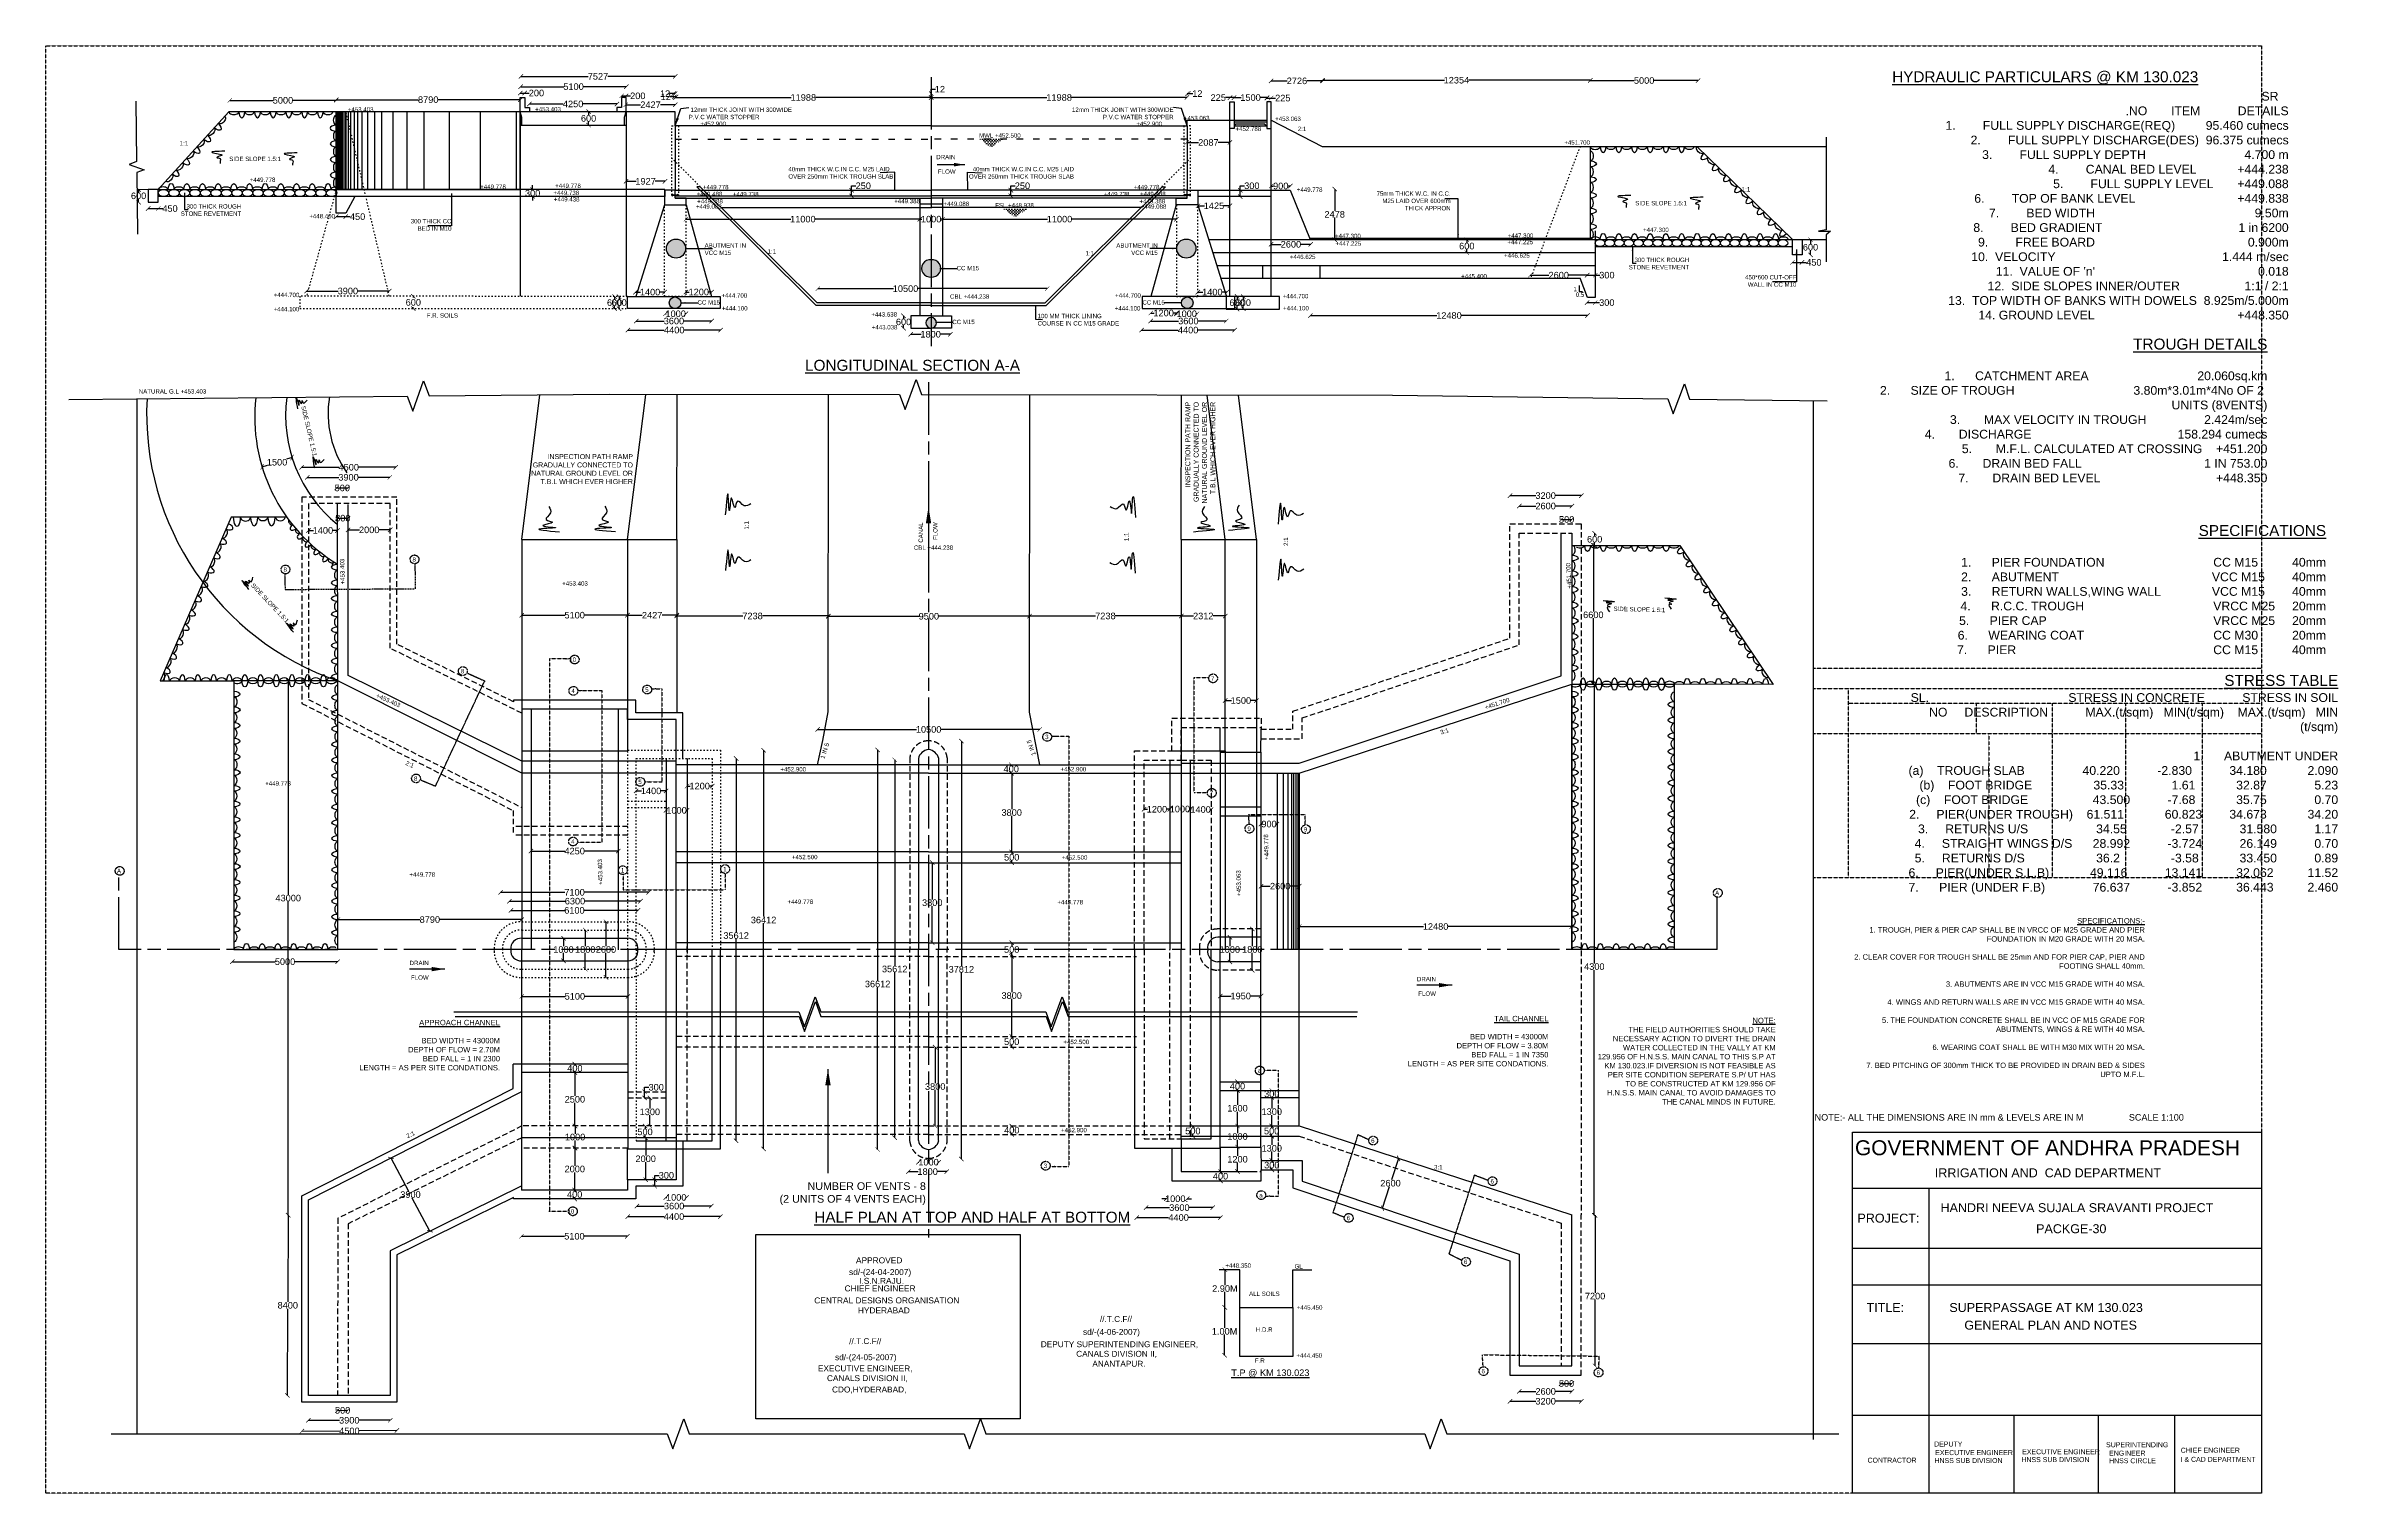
# Model space of a CAD drawing. Header units: millimetres. Extents: x -684 to 57229, y 11787 to 25017.
# Drawn here: x 36286 to 57229, y 11787 to 25017 of the extents above; entities that cross this region are included whole.
import ezdxf

# ---------------------------------------------------------------- set-up
doc = ezdxf.new("R2010")
doc.units = ezdxf.units.MM
doc.header["$MEASUREMENT"] = 0
for name, pattern in [('ACAD_ISO03W100', [30, 12, -18]), ('ACAD_ISO08W100', [36, 24, -3, 6, -3]), ('HIDDENX2', [0.75, 0.5, -0.25])]:
    doc.linetypes.add(name, pattern=pattern)
for name, color, linetype in [('DIMENSION', 7, 'Continuous'), ('DRAWING', 7, 'Continuous'), ('TEXT', 7, 'Continuous')]:
    doc.layers.add(name, color=color, linetype=linetype)
doc.styles.get("Standard").update_dxf_attribs({"font": 'arial.ttf'})
doc.dimstyles.get("Standard").update_dxf_attribs({"dimtxt": 60, "dimasz": 40, "dimexe": 0.18, "dimexo": 0.0625, "dimgap": 0.09, "dimtad": 0, "dimtih": 1, "dimtoh": 1, "dimdec": 0, "dimzin": 0, "dimdsep": 46, "dimtxsty": 'Standard', "dimblk": 'ARCHTICK', "dimcen": 0.05, "dimse1": 1, "dimse2": 1, "dimadec": 0, "dimazin": 0, "dimtfac": 1, "dimtdec": 0, "dimtofl": 0, "dimtmove": 0, "dimatfit": 3, "dimfxl": 1, "dimtolj": 1, "dimtzin": 0, "dimarcsym": 0})

# ---------------------------------------------------------------- blocks, each defined once
blk = doc.blocks.new('_ArchTick')
at = {"color": 0, "linetype": 'ByBlock', "const_width": 0.15}
blk.add_lwpolyline([(-0.5, -0.5), (0.5, 0.5)], dxfattribs=at)
blk = doc.blocks.new('*D102')
at = {"layer": 'Defpoints', "color": 0, "transparency": 16777216}
for p in [(41599, 22724), (41523, 22614), (41599, 22614)]:
    blk.add_point(p, dxfattribs=at)
at = {"layer": 'DRAWING', "color": 0, "lineweight": -2, "transparency": 16777216}
for p, q in [((41523, 22724), (41523, 22700)), ((41523, 22614), (41523, 22639))]:
    blk.add_line(p, q, dxfattribs=at)
at = {"layer": 'DRAWING', "color": 0, "lineweight": -2, "transparency": 16777216, "xscale": 40, "yscale": 40, "zscale": 40}
for p, rotation in [((41523, 22724), 90), ((41523, 22614), 270)]:
    blk.add_blockref('_ArchTick', p, dxfattribs=dict(at, rotation=rotation))
at = {"layer": 'DRAWING', "color": 0, "transparency": 16777216, "insert": (41523, 22669), "char_height": 60, "attachment_point": 5}
blk.add_mtext('\\A1;600', dxfattribs=at)
blk = doc.blocks.new('*D103')
at = {"layer": 'Defpoints', "color": 0, "transparency": 16777216}
for p in [(41673, 22765), (41938, 22765), (41938, 22765)]:
    blk.add_point(p, dxfattribs=at)
at = {"layer": 'DRAWING', "color": 0, "lineweight": -2, "transparency": 16777216}
for p, q in [((41673, 22765), (41719, 22765)), ((41938, 22765), (41892, 22765))]:
    blk.add_line(p, q, dxfattribs=at)
at = {"layer": 'DRAWING', "color": 0, "lineweight": -2, "transparency": 16777216, "xscale": 40, "yscale": 40, "zscale": 40, "rotation": 180}
blk.add_blockref('_ArchTick', (41673, 22765), dxfattribs=at)
at = {"layer": 'DRAWING', "color": 0, "lineweight": -2, "transparency": 16777216, "xscale": 40, "yscale": 40, "zscale": 40}
blk.add_blockref('_ArchTick', (41938, 22765), dxfattribs=at)
at = {"layer": 'DRAWING', "color": 0, "transparency": 16777216, "insert": (41806, 22765), "char_height": 60, "attachment_point": 5}
blk.add_mtext('\\A1;1400', dxfattribs=at)
blk = doc.blocks.new('*D104')
at = {"layer": 'Defpoints', "color": 0, "transparency": 16777216}
for p in [(42134, 22765), (42368, 22769), (42368, 22766)]:
    blk.add_point(p, dxfattribs=at)
at = {"layer": 'DRAWING', "color": 0, "lineweight": -2, "transparency": 16777216}
for p, q in [((42134, 22766), (42164, 22766)), ((42368, 22766), (42338, 22766))]:
    blk.add_line(p, q, dxfattribs=at)
at = {"layer": 'DRAWING', "color": 0, "lineweight": -2, "transparency": 16777216, "xscale": 40, "yscale": 40, "zscale": 40, "rotation": 180}
blk.add_blockref('_ArchTick', (42134, 22766), dxfattribs=at)
at = {"layer": 'DRAWING', "color": 0, "lineweight": -2, "transparency": 16777216, "xscale": 40, "yscale": 40, "zscale": 40}
blk.add_blockref('_ArchTick', (42368, 22766), dxfattribs=at)
at = {"layer": 'DRAWING', "color": 0, "transparency": 16777216, "insert": (42251, 22766), "char_height": 60, "attachment_point": 5}
blk.add_mtext('\\A1;1200', dxfattribs=at)
blk = doc.blocks.new('*D105')
at = {"layer": 'Defpoints', "color": 0, "transparency": 16777216}
for p in [(41946, 22564), (42134, 22567), (42134, 22567)]:
    blk.add_point(p, dxfattribs=at)
at = {"layer": 'DRAWING', "color": 0, "lineweight": -2, "transparency": 16777216}
for p, q in [((41946, 22567), (41953, 22567)), ((42134, 22567), (42127, 22567))]:
    blk.add_line(p, q, dxfattribs=at)
at = {"layer": 'DRAWING', "color": 0, "lineweight": -2, "transparency": 16777216, "xscale": 40, "yscale": 40, "zscale": 40, "rotation": 180}
blk.add_blockref('_ArchTick', (41946, 22567), dxfattribs=at)
at = {"layer": 'DRAWING', "color": 0, "lineweight": -2, "transparency": 16777216, "xscale": 40, "yscale": 40, "zscale": 40}
blk.add_blockref('_ArchTick', (42134, 22567), dxfattribs=at)
at = {"layer": 'DRAWING', "color": 0, "transparency": 16777216, "insert": (42040, 22567), "char_height": 60, "attachment_point": 5}
blk.add_mtext('\\A1;1000', dxfattribs=at)
blk = doc.blocks.new('*D106')
at = {"layer": 'Defpoints', "color": 0, "transparency": 16777216}
for p in [(41680, 22496), (42369, 22501), (42369, 22498)]:
    blk.add_point(p, dxfattribs=at)
at = {"layer": 'DRAWING', "color": 0, "lineweight": -2, "transparency": 16777216}
for p, q in [((41680, 22501), (41935, 22501)), ((42369, 22501), (42114, 22501))]:
    blk.add_line(p, q, dxfattribs=at)
at = {"layer": 'DRAWING', "color": 0, "lineweight": -2, "transparency": 16777216, "xscale": 40, "yscale": 40, "zscale": 40, "rotation": 180}
blk.add_blockref('_ArchTick', (41680, 22501), dxfattribs=at)
at = {"layer": 'DRAWING', "color": 0, "lineweight": -2, "transparency": 16777216, "xscale": 40, "yscale": 40, "zscale": 40}
blk.add_blockref('_ArchTick', (42369, 22501), dxfattribs=at)
at = {"layer": 'DRAWING', "color": 0, "transparency": 16777216, "insert": (42024, 22501), "char_height": 60, "attachment_point": 5}
blk.add_mtext('\\A1;3600', dxfattribs=at)
blk = doc.blocks.new('*D107')
at = {"layer": 'Defpoints', "color": 0, "transparency": 16777216}
for p in [(41603, 22418), (42451, 22418), (42451, 22418)]:
    blk.add_point(p, dxfattribs=at)
at = {"layer": 'DRAWING', "color": 0, "lineweight": -2, "transparency": 16777216}
for p, q in [((41603, 22418), (41936, 22418)), ((42451, 22418), (42118, 22418))]:
    blk.add_line(p, q, dxfattribs=at)
at = {"layer": 'DRAWING', "color": 0, "lineweight": -2, "transparency": 16777216, "xscale": 40, "yscale": 40, "zscale": 40, "rotation": 180}
blk.add_blockref('_ArchTick', (41603, 22418), dxfattribs=at)
at = {"layer": 'DRAWING', "color": 0, "lineweight": -2, "transparency": 16777216, "xscale": 40, "yscale": 40, "zscale": 40}
blk.add_blockref('_ArchTick', (42451, 22418), dxfattribs=at)
at = {"layer": 'DRAWING', "color": 0, "transparency": 16777216, "insert": (42027, 22418), "char_height": 60, "attachment_point": 5}
blk.add_mtext('\\A1;4400', dxfattribs=at)
blk = doc.blocks.new('*D108')
at = {"layer": 'Defpoints', "color": 0, "transparency": 16777216}
for p in [(42134, 23432), (44270, 23432), (44270, 23432)]:
    blk.add_point(p, dxfattribs=at)
at = {"layer": 'DRAWING', "color": 0, "lineweight": -2, "transparency": 16777216}
for p, q in [((42134, 23432), (43092, 23432)), ((44270, 23432), (43312, 23432))]:
    blk.add_line(p, q, dxfattribs=at)
at = {"layer": 'DRAWING', "color": 0, "lineweight": -2, "transparency": 16777216, "xscale": 40, "yscale": 40, "zscale": 40, "rotation": 180}
blk.add_blockref('_ArchTick', (42134, 23432), dxfattribs=at)
at = {"layer": 'DRAWING', "color": 0, "lineweight": -2, "transparency": 16777216, "xscale": 40, "yscale": 40, "zscale": 40}
blk.add_blockref('_ArchTick', (44270, 23432), dxfattribs=at)
at = {"layer": 'DRAWING', "color": 0, "transparency": 16777216, "insert": (43202, 23432), "char_height": 60, "attachment_point": 5}
blk.add_mtext('\\A1;11000', dxfattribs=at)
blk = doc.blocks.new('*D109')
at = {"layer": 'Defpoints', "color": 0, "transparency": 16777216}
for p in [(43647, 23697), (43647, 23697), (43647, 23645)]:
    blk.add_point(p, dxfattribs=at)
at = {"layer": 'DRAWING', "color": 0, "lineweight": -2, "transparency": 16777216}
for p, q in [((43647, 23697), (43647, 23737)), ((43647, 23737), (43687, 23737)), ((43647, 23645), (43647, 23697))]:
    blk.add_line(p, q, dxfattribs=at)
at = {"layer": 'DRAWING', "color": 0, "lineweight": -2, "transparency": 16777216, "xscale": 40, "yscale": 40, "zscale": 40}
for p, rotation in [((43647, 23697), 90), ((43647, 23645), 270)]:
    blk.add_blockref('_ArchTick', p, dxfattribs=dict(at, rotation=rotation))
at = {"layer": 'DRAWING', "color": 0, "transparency": 16777216, "insert": (43754, 23737), "char_height": 60, "attachment_point": 5}
blk.add_mtext('\\A1;250', dxfattribs=at)
blk = doc.blocks.new('*D110')
at = {"layer": 'Defpoints', "color": 0, "transparency": 16777216}
for p in [(42038, 24537), (44374, 24544), (44374, 24537)]:
    blk.add_point(p, dxfattribs=at)
at = {"layer": 'DRAWING', "color": 0, "lineweight": -2, "transparency": 16777216}
for p, q in [((42038, 24544), (43096, 24544)), ((44374, 24544), (43316, 24544))]:
    blk.add_line(p, q, dxfattribs=at)
at = {"layer": 'DRAWING', "color": 0, "lineweight": -2, "transparency": 16777216, "xscale": 40, "yscale": 40, "zscale": 40, "rotation": 180}
blk.add_blockref('_ArchTick', (42038, 24544), dxfattribs=at)
at = {"layer": 'DRAWING', "color": 0, "lineweight": -2, "transparency": 16777216, "xscale": 40, "yscale": 40, "zscale": 40}
blk.add_blockref('_ArchTick', (44374, 24544), dxfattribs=at)
at = {"layer": 'DRAWING', "color": 0, "transparency": 16777216, "insert": (43206, 24544), "char_height": 60, "attachment_point": 5}
blk.add_mtext('\\A1;11988', dxfattribs=at)
blk = doc.blocks.new('*D111')
at = {"layer": 'Defpoints', "color": 0, "transparency": 16777216}
for p in [(42023, 24580), (42023, 24542), (42035, 24542)]:
    blk.add_point(p, dxfattribs=at)
at = {"layer": 'DRAWING', "color": 0, "lineweight": -2, "transparency": 16777216}
for p, q in [((42023, 24580), (41983, 24580)), ((42035, 24580), (42023, 24580))]:
    blk.add_line(p, q, dxfattribs=at)
at = {"layer": 'DRAWING', "color": 0, "lineweight": -2, "transparency": 16777216, "xscale": 40, "yscale": 40, "zscale": 40, "rotation": 180}
blk.add_blockref('_ArchTick', (42023, 24580), dxfattribs=at)
at = {"layer": 'DRAWING', "color": 0, "lineweight": -2, "transparency": 16777216, "xscale": 40, "yscale": 40, "zscale": 40}
blk.add_blockref('_ArchTick', (42035, 24580), dxfattribs=at)
at = {"layer": 'DRAWING', "color": 0, "transparency": 16777216, "insert": (41943, 24580), "char_height": 60, "attachment_point": 5}
blk.add_mtext('\\A1;12', dxfattribs=at)
blk = doc.blocks.new('*D112')
at = {"layer": 'Defpoints', "color": 0, "transparency": 16777216}
for p in [(44374, 24580), (44374, 24580), (44374, 24544)]:
    blk.add_point(p, dxfattribs=at)
at = {"layer": 'DRAWING', "color": 0, "lineweight": -2, "transparency": 16777216}
for p, q in [((44374, 24580), (44374, 24620)), ((44374, 24620), (44414, 24620)), ((44374, 24544), (44374, 24580))]:
    blk.add_line(p, q, dxfattribs=at)
at = {"layer": 'DRAWING', "color": 0, "lineweight": -2, "transparency": 16777216, "xscale": 40, "yscale": 40, "zscale": 40}
for p, rotation in [((44374, 24580), 90), ((44374, 24544), 270)]:
    blk.add_blockref('_ArchTick', p, dxfattribs=dict(at, rotation=rotation))
at = {"layer": 'DRAWING', "color": 0, "transparency": 16777216, "insert": (44454, 24620), "char_height": 60, "attachment_point": 5}
blk.add_mtext('\\A1;12', dxfattribs=at)
blk = doc.blocks.new('*D117')
at = {"layer": 'Defpoints', "color": 0, "transparency": 16777216}
for p in [(47149, 22724), (47149, 22614), (47226, 22614)]:
    blk.add_point(p, dxfattribs=at)
at = {"layer": 'DRAWING', "color": 0, "lineweight": -2, "transparency": 16777216}
for p, q in [((47226, 22724), (47226, 22700)), ((47226, 22614), (47226, 22639))]:
    blk.add_line(p, q, dxfattribs=at)
at = {"layer": 'DRAWING', "color": 0, "lineweight": -2, "transparency": 16777216, "xscale": 40, "yscale": 40, "zscale": 40}
for p, rotation in [((47226, 22724), 90), ((47226, 22614), 270)]:
    blk.add_blockref('_ArchTick', p, dxfattribs=dict(at, rotation=rotation))
at = {"layer": 'DRAWING', "color": 0, "transparency": 16777216, "insert": (47226, 22669), "char_height": 60, "attachment_point": 5}
blk.add_mtext('\\A1;600', dxfattribs=at)
blk = doc.blocks.new('*D118')
at = {"layer": 'Defpoints', "color": 0, "transparency": 16777216}
for p in [(46810, 22765), (47076, 22765), (46810, 22573)]:
    blk.add_point(p, dxfattribs=at)
at = {"layer": 'DRAWING', "color": 0, "lineweight": -2, "transparency": 16777216}
for p, q in [((46810, 22765), (46856, 22765)), ((47076, 22765), (47030, 22765))]:
    blk.add_line(p, q, dxfattribs=at)
at = {"layer": 'DRAWING', "color": 0, "lineweight": -2, "transparency": 16777216, "xscale": 40, "yscale": 40, "zscale": 40, "rotation": 180}
blk.add_blockref('_ArchTick', (46810, 22765), dxfattribs=at)
at = {"layer": 'DRAWING', "color": 0, "lineweight": -2, "transparency": 16777216, "xscale": 40, "yscale": 40, "zscale": 40}
blk.add_blockref('_ArchTick', (47076, 22765), dxfattribs=at)
at = {"layer": 'DRAWING', "color": 0, "transparency": 16777216, "insert": (46943, 22765), "char_height": 60, "attachment_point": 5}
blk.add_mtext('\\A1;1400', dxfattribs=at)
blk = doc.blocks.new('*D119')
at = {"layer": 'Defpoints', "color": 0, "transparency": 16777216}
for p in [(46381, 22769), (46381, 22574), (46615, 22573)]:
    blk.add_point(p, dxfattribs=at)
at = {"layer": 'DRAWING', "color": 0, "lineweight": -2, "transparency": 16777216}
for p, q in [((46381, 22574), (46411, 22574)), ((46615, 22574), (46584, 22574))]:
    blk.add_line(p, q, dxfattribs=at)
at = {"layer": 'DRAWING', "color": 0, "lineweight": -2, "transparency": 16777216, "xscale": 40, "yscale": 40, "zscale": 40, "rotation": 180}
blk.add_blockref('_ArchTick', (46381, 22574), dxfattribs=at)
at = {"layer": 'DRAWING', "color": 0, "lineweight": -2, "transparency": 16777216, "xscale": 40, "yscale": 40, "zscale": 40}
blk.add_blockref('_ArchTick', (46615, 22574), dxfattribs=at)
at = {"layer": 'DRAWING', "color": 0, "transparency": 16777216, "insert": (46498, 22574), "char_height": 60, "attachment_point": 5}
blk.add_mtext('\\A1;1200', dxfattribs=at)
blk = doc.blocks.new('*D113')
at = {"layer": 'Defpoints', "color": 0, "transparency": 16777216}
for p in [(46615, 22567), (46615, 22567), (46803, 22564)]:
    blk.add_point(p, dxfattribs=at)
at = {"layer": 'DRAWING', "color": 0, "lineweight": -2, "transparency": 16777216}
for p, q in [((46615, 22567), (46622, 22567)), ((46803, 22567), (46795, 22567))]:
    blk.add_line(p, q, dxfattribs=at)
at = {"layer": 'DRAWING', "color": 0, "lineweight": -2, "transparency": 16777216, "xscale": 40, "yscale": 40, "zscale": 40, "rotation": 180}
blk.add_blockref('_ArchTick', (46615, 22567), dxfattribs=at)
at = {"layer": 'DRAWING', "color": 0, "lineweight": -2, "transparency": 16777216, "xscale": 40, "yscale": 40, "zscale": 40}
blk.add_blockref('_ArchTick', (46803, 22567), dxfattribs=at)
at = {"layer": 'DRAWING', "color": 0, "transparency": 16777216, "insert": (46709, 22567), "char_height": 60, "attachment_point": 5}
blk.add_mtext('\\A1;1000', dxfattribs=at)
blk = doc.blocks.new('*D114')
at = {"layer": 'Defpoints', "color": 0, "transparency": 16777216}
for p in [(46380, 22501), (46380, 22498), (47069, 22496)]:
    blk.add_point(p, dxfattribs=at)
at = {"layer": 'DRAWING', "color": 0, "lineweight": -2, "transparency": 16777216}
for p, q in [((46380, 22501), (46635, 22501)), ((47069, 22501), (46814, 22501))]:
    blk.add_line(p, q, dxfattribs=at)
at = {"layer": 'DRAWING', "color": 0, "lineweight": -2, "transparency": 16777216, "xscale": 40, "yscale": 40, "zscale": 40, "rotation": 180}
blk.add_blockref('_ArchTick', (46380, 22501), dxfattribs=at)
at = {"layer": 'DRAWING', "color": 0, "lineweight": -2, "transparency": 16777216, "xscale": 40, "yscale": 40, "zscale": 40}
blk.add_blockref('_ArchTick', (47069, 22501), dxfattribs=at)
at = {"layer": 'DRAWING', "color": 0, "transparency": 16777216, "insert": (46724, 22501), "char_height": 60, "attachment_point": 5}
blk.add_mtext('\\A1;3600', dxfattribs=at)
blk = doc.blocks.new('*D115')
at = {"layer": 'Defpoints', "color": 0, "transparency": 16777216}
for p in [(46297, 22418), (46297, 22418), (47146, 22418)]:
    blk.add_point(p, dxfattribs=at)
at = {"layer": 'DRAWING', "color": 0, "lineweight": -2, "transparency": 16777216}
for p, q in [((46297, 22418), (46631, 22418)), ((47146, 22418), (46813, 22418))]:
    blk.add_line(p, q, dxfattribs=at)
at = {"layer": 'DRAWING', "color": 0, "lineweight": -2, "transparency": 16777216, "xscale": 40, "yscale": 40, "zscale": 40, "rotation": 180}
blk.add_blockref('_ArchTick', (46297, 22418), dxfattribs=at)
at = {"layer": 'DRAWING', "color": 0, "lineweight": -2, "transparency": 16777216, "xscale": 40, "yscale": 40, "zscale": 40}
blk.add_blockref('_ArchTick', (47146, 22418), dxfattribs=at)
at = {"layer": 'DRAWING', "color": 0, "transparency": 16777216, "insert": (46722, 22418), "char_height": 60, "attachment_point": 5}
blk.add_mtext('\\A1;4400', dxfattribs=at)
blk = doc.blocks.new('*D120')
at = {"layer": 'Defpoints', "color": 0, "transparency": 16777216}
for p in [(44479, 23432), (44479, 23432), (46615, 23432)]:
    blk.add_point(p, dxfattribs=at)
at = {"layer": 'DRAWING', "color": 0, "lineweight": -2, "transparency": 16777216}
for p, q in [((44479, 23432), (45437, 23432)), ((46615, 23432), (45657, 23432))]:
    blk.add_line(p, q, dxfattribs=at)
at = {"layer": 'DRAWING', "color": 0, "lineweight": -2, "transparency": 16777216, "xscale": 40, "yscale": 40, "zscale": 40, "rotation": 180}
blk.add_blockref('_ArchTick', (44479, 23432), dxfattribs=at)
at = {"layer": 'DRAWING', "color": 0, "lineweight": -2, "transparency": 16777216, "xscale": 40, "yscale": 40, "zscale": 40}
blk.add_blockref('_ArchTick', (46615, 23432), dxfattribs=at)
at = {"layer": 'DRAWING', "color": 0, "transparency": 16777216, "insert": (45547, 23432), "char_height": 60, "attachment_point": 5}
blk.add_mtext('\\A1;11000', dxfattribs=at)
blk = doc.blocks.new('*D121')
at = {"layer": 'Defpoints', "color": 0, "transparency": 16777216}
for p in [(45102, 23697), (45102, 23697), (45102, 23645)]:
    blk.add_point(p, dxfattribs=at)
at = {"layer": 'DRAWING', "color": 0, "lineweight": -2, "transparency": 16777216}
for p, q in [((45102, 23697), (45102, 23737)), ((45102, 23737), (45142, 23737)), ((45102, 23645), (45102, 23697))]:
    blk.add_line(p, q, dxfattribs=at)
at = {"layer": 'DRAWING', "color": 0, "lineweight": -2, "transparency": 16777216, "xscale": 40, "yscale": 40, "zscale": 40}
for p, rotation in [((45102, 23697), 90), ((45102, 23645), 270)]:
    blk.add_blockref('_ArchTick', p, dxfattribs=dict(at, rotation=rotation))
at = {"layer": 'DRAWING', "color": 0, "transparency": 16777216, "insert": (45208, 23737), "char_height": 60, "attachment_point": 5}
blk.add_mtext('\\A1;250', dxfattribs=at)
blk = doc.blocks.new('*D122')
at = {"layer": 'Defpoints', "color": 0, "transparency": 16777216}
for p in [(44374, 24544), (46711, 24537), (44374, 24345)]:
    blk.add_point(p, dxfattribs=at)
at = {"layer": 'DRAWING', "color": 0, "lineweight": -2, "transparency": 16777216}
for p, q in [((44374, 24544), (45432, 24544)), ((46711, 24544), (45653, 24544))]:
    blk.add_line(p, q, dxfattribs=at)
at = {"layer": 'DRAWING', "color": 0, "lineweight": -2, "transparency": 16777216, "xscale": 40, "yscale": 40, "zscale": 40, "rotation": 180}
blk.add_blockref('_ArchTick', (44374, 24544), dxfattribs=at)
at = {"layer": 'DRAWING', "color": 0, "lineweight": -2, "transparency": 16777216, "xscale": 40, "yscale": 40, "zscale": 40}
blk.add_blockref('_ArchTick', (46711, 24544), dxfattribs=at)
at = {"layer": 'DRAWING', "color": 0, "transparency": 16777216, "insert": (45543, 24544), "char_height": 60, "attachment_point": 5}
blk.add_mtext('\\A1;11988', dxfattribs=at)
blk = doc.blocks.new('*D116')
at = {"layer": 'Defpoints', "color": 0, "transparency": 16777216}
for p in [(46714, 24542), (46726, 24580), (46726, 24542)]:
    blk.add_point(p, dxfattribs=at)
at = {"layer": 'DRAWING', "color": 0, "lineweight": -2, "transparency": 16777216}
for p, q in [((46714, 24580), (46726, 24580)), ((46726, 24580), (46766, 24580))]:
    blk.add_line(p, q, dxfattribs=at)
at = {"layer": 'DRAWING', "color": 0, "lineweight": -2, "transparency": 16777216, "xscale": 40, "yscale": 40, "zscale": 40, "rotation": 180}
blk.add_blockref('_ArchTick', (46714, 24580), dxfattribs=at)
at = {"layer": 'DRAWING', "color": 0, "lineweight": -2, "transparency": 16777216, "xscale": 40, "yscale": 40, "zscale": 40}
blk.add_blockref('_ArchTick', (46726, 24580), dxfattribs=at)
at = {"layer": 'DRAWING', "color": 0, "transparency": 16777216, "insert": (46806, 24580), "char_height": 60, "attachment_point": 5}
blk.add_mtext('\\A1;12', dxfattribs=at)
blk = doc.blocks.new('*D123')
at = {"layer": 'Defpoints', "color": 0, "transparency": 16777216}
for p in [(43339, 22785), (45434, 22797), (45434, 22779)]:
    blk.add_point(p, dxfattribs=at)
at = {"layer": 'DRAWING', "color": 0, "lineweight": -2, "transparency": 16777216}
for p, q in [((43339, 22797), (44030, 22797)), ((45434, 22797), (44250, 22797))]:
    blk.add_line(p, q, dxfattribs=at)
at = {"layer": 'DRAWING', "color": 0, "lineweight": -2, "transparency": 16777216, "xscale": 40, "yscale": 40, "zscale": 40, "rotation": 180}
blk.add_blockref('_ArchTick', (43339, 22797), dxfattribs=at)
at = {"layer": 'DRAWING', "color": 0, "lineweight": -2, "transparency": 16777216, "xscale": 40, "yscale": 40, "zscale": 40}
blk.add_blockref('_ArchTick', (45434, 22797), dxfattribs=at)
at = {"layer": 'DRAWING', "color": 0, "transparency": 16777216, "insert": (44140, 22797), "char_height": 60, "attachment_point": 5}
blk.add_mtext('\\A1;10500', dxfattribs=at)
blk = doc.blocks.new('*D124')
at = {"layer": 'Defpoints', "color": 0, "transparency": 16777216}
for p in [(44122, 22549), (44188, 22549), (44188, 22436)]:
    blk.add_point(p, dxfattribs=at)
at = {"layer": 'DRAWING', "color": 0, "lineweight": -2, "transparency": 16777216}
for p, q in [((44122, 22549), (44122, 22524)), ((44122, 22436), (44122, 22462))]:
    blk.add_line(p, q, dxfattribs=at)
at = {"layer": 'DRAWING', "color": 0, "lineweight": -2, "transparency": 16777216, "xscale": 40, "yscale": 40, "zscale": 40}
for p, rotation in [((44122, 22549), 90), ((44122, 22436), 270)]:
    blk.add_blockref('_ArchTick', p, dxfattribs=dict(at, rotation=rotation))
at = {"layer": 'DRAWING', "color": 0, "transparency": 16777216, "insert": (44122, 22493), "char_height": 60, "attachment_point": 5}
blk.add_mtext('\\A1;600', dxfattribs=at)
blk = doc.blocks.new('*D125')
at = {"layer": 'Defpoints', "color": 0, "transparency": 16777216}
for p in [(44188, 22374), (44550, 22380), (44550, 22373)]:
    blk.add_point(p, dxfattribs=at)
at = {"layer": 'DRAWING', "color": 0, "lineweight": -2, "transparency": 16777216}
for p, q in [((44188, 22380), (44282, 22380)), ((44550, 22380), (44456, 22380))]:
    blk.add_line(p, q, dxfattribs=at)
at = {"layer": 'DRAWING', "color": 0, "lineweight": -2, "transparency": 16777216, "xscale": 40, "yscale": 40, "zscale": 40, "rotation": 180}
blk.add_blockref('_ArchTick', (44188, 22380), dxfattribs=at)
at = {"layer": 'DRAWING', "color": 0, "lineweight": -2, "transparency": 16777216, "xscale": 40, "yscale": 40, "zscale": 40}
blk.add_blockref('_ArchTick', (44550, 22380), dxfattribs=at)
at = {"layer": 'DRAWING', "color": 0, "transparency": 16777216, "insert": (44369, 22380), "char_height": 60, "attachment_point": 5}
blk.add_mtext('\\A1;1800', dxfattribs=at)
blk = doc.blocks.new('*D126')
at = {"layer": 'Defpoints', "color": 0, "transparency": 16777216}
for p in [(44270, 23432), (44479, 23432), (44479, 23432)]:
    blk.add_point(p, dxfattribs=at)
at = {"layer": 'DRAWING', "color": 0, "lineweight": -2, "transparency": 16777216}
for p, q in [((44270, 23432), (44288, 23432)), ((44479, 23432), (44461, 23432))]:
    blk.add_line(p, q, dxfattribs=at)
at = {"layer": 'DRAWING', "color": 0, "lineweight": -2, "transparency": 16777216, "xscale": 40, "yscale": 40, "zscale": 40, "rotation": 180}
blk.add_blockref('_ArchTick', (44270, 23432), dxfattribs=at)
at = {"layer": 'DRAWING', "color": 0, "lineweight": -2, "transparency": 16777216, "xscale": 40, "yscale": 40, "zscale": 40}
blk.add_blockref('_ArchTick', (44479, 23432), dxfattribs=at)
at = {"layer": 'DRAWING', "color": 0, "transparency": 16777216, "insert": (44374, 23432), "char_height": 60, "attachment_point": 5}
blk.add_mtext('\\A1;1000', dxfattribs=at)
blk = doc.blocks.new('*D134')
at = {"layer": 'Defpoints', "color": 0, "transparency": 16777216}
for p in [(46709, 24143), (46709, 24133), (47104, 24143)]:
    blk.add_point(p, dxfattribs=at)
at = {"layer": 'DIMENSION', "color": 0, "lineweight": -2, "transparency": 16777216}
for p, q in [((46709, 24133), (46816, 24133)), ((47104, 24133), (46997, 24133))]:
    blk.add_line(p, q, dxfattribs=at)
at = {"layer": 'DIMENSION', "color": 0, "lineweight": -2, "transparency": 16777216, "xscale": 40, "yscale": 40, "zscale": 40, "rotation": 180}
blk.add_blockref('_ArchTick', (46709, 24133), dxfattribs=at)
at = {"layer": 'DIMENSION', "color": 0, "lineweight": -2, "transparency": 16777216, "xscale": 40, "yscale": 40, "zscale": 40}
blk.add_blockref('_ArchTick', (47104, 24133), dxfattribs=at)
at = {"layer": 'DIMENSION', "color": 0, "transparency": 16777216, "insert": (46907, 24133), "char_height": 60, "attachment_point": 5}
blk.add_mtext('\\A1;2087', dxfattribs=at)
blk = doc.blocks.new('*D135')
at = {"layer": 'Defpoints', "color": 0, "transparency": 16777216}
for p in [(47141, 24506), (47442, 24543), (47442, 24506)]:
    blk.add_point(p, dxfattribs=at)
at = {"layer": 'DIMENSION', "color": 0, "lineweight": -2, "transparency": 16777216}
for p, q in [((47141, 24543), (47205, 24543)), ((47442, 24543), (47378, 24543))]:
    blk.add_line(p, q, dxfattribs=at)
at = {"layer": 'DIMENSION', "color": 0, "lineweight": -2, "transparency": 16777216, "xscale": 40, "yscale": 40, "zscale": 40, "rotation": 180}
blk.add_blockref('_ArchTick', (47141, 24543), dxfattribs=at)
at = {"layer": 'DIMENSION', "color": 0, "lineweight": -2, "transparency": 16777216, "xscale": 40, "yscale": 40, "zscale": 40}
blk.add_blockref('_ArchTick', (47442, 24543), dxfattribs=at)
at = {"layer": 'DIMENSION', "color": 0, "transparency": 16777216, "insert": (47292, 24543), "char_height": 60, "attachment_point": 5}
blk.add_mtext('\\A1;1500', dxfattribs=at)
blk = doc.blocks.new('*D136')
at = {"layer": 'Defpoints', "color": 0, "transparency": 16777216}
for p in [(47442, 24506), (47480, 24539), (47480, 24506)]:
    blk.add_point(p, dxfattribs=at)
at = {"layer": 'DIMENSION', "color": 0, "lineweight": -2, "transparency": 16777216}
for p, q in [((47442, 24539), (47480, 24539)), ((47480, 24539), (47520, 24539))]:
    blk.add_line(p, q, dxfattribs=at)
at = {"layer": 'DIMENSION', "color": 0, "lineweight": -2, "transparency": 16777216, "xscale": 40, "yscale": 40, "zscale": 40, "rotation": 180}
blk.add_blockref('_ArchTick', (47442, 24539), dxfattribs=at)
at = {"layer": 'DIMENSION', "color": 0, "lineweight": -2, "transparency": 16777216, "xscale": 40, "yscale": 40, "zscale": 40}
blk.add_blockref('_ArchTick', (47480, 24539), dxfattribs=at)
at = {"layer": 'DIMENSION', "color": 0, "transparency": 16777216, "insert": (47587, 24539), "char_height": 60, "attachment_point": 5}
blk.add_mtext('\\A1;225', dxfattribs=at)
blk = doc.blocks.new('*D128')
at = {"layer": 'Defpoints', "color": 0, "transparency": 16777216}
for p in [(47104, 24543), (47104, 24543), (47141, 24543)]:
    blk.add_point(p, dxfattribs=at)
at = {"layer": 'DIMENSION', "color": 0, "lineweight": -2, "transparency": 16777216}
for p, q in [((47104, 24543), (47064, 24543)), ((47141, 24543), (47104, 24543))]:
    blk.add_line(p, q, dxfattribs=at)
at = {"layer": 'DIMENSION', "color": 0, "lineweight": -2, "transparency": 16777216, "xscale": 40, "yscale": 40, "zscale": 40, "rotation": 180}
blk.add_blockref('_ArchTick', (47104, 24543), dxfattribs=at)
at = {"layer": 'DIMENSION', "color": 0, "lineweight": -2, "transparency": 16777216, "xscale": 40, "yscale": 40, "zscale": 40}
blk.add_blockref('_ArchTick', (47141, 24543), dxfattribs=at)
at = {"layer": 'DIMENSION', "color": 0, "transparency": 16777216, "insert": (46997, 24543), "char_height": 60, "attachment_point": 5}
blk.add_mtext('\\A1;225', dxfattribs=at)
blk = doc.blocks.new('*D137')
at = {"layer": 'Defpoints', "color": 0, "transparency": 16777216}
for p in [(46812, 23554), (46812, 23554), (47104, 23556)]:
    blk.add_point(p, dxfattribs=at)
at = {"layer": 'DIMENSION', "color": 0, "lineweight": -2, "transparency": 16777216}
for p, q in [((46812, 23554), (46871, 23554)), ((47104, 23554), (47045, 23554))]:
    blk.add_line(p, q, dxfattribs=at)
at = {"layer": 'DIMENSION', "color": 0, "lineweight": -2, "transparency": 16777216, "xscale": 40, "yscale": 40, "zscale": 40, "rotation": 180}
blk.add_blockref('_ArchTick', (46812, 23554), dxfattribs=at)
at = {"layer": 'DIMENSION', "color": 0, "lineweight": -2, "transparency": 16777216, "xscale": 40, "yscale": 40, "zscale": 40}
blk.add_blockref('_ArchTick', (47104, 23554), dxfattribs=at)
at = {"layer": 'DIMENSION', "color": 0, "transparency": 16777216, "insert": (46958, 23554), "char_height": 60, "attachment_point": 5}
blk.add_mtext('\\A1;1425', dxfattribs=at)
blk = doc.blocks.new('*D138')
at = {"layer": 'Defpoints', "color": 0, "transparency": 16777216}
for p in [(47187, 23697), (47198, 23697), (47187, 23639)]:
    blk.add_point(p, dxfattribs=at)
at = {"layer": 'DIMENSION', "color": 0, "lineweight": -2, "transparency": 16777216}
for p, q in [((47198, 23697), (47198, 23737)), ((47198, 23737), (47238, 23737)), ((47198, 23639), (47198, 23697))]:
    blk.add_line(p, q, dxfattribs=at)
at = {"layer": 'DIMENSION', "color": 0, "lineweight": -2, "transparency": 16777216, "xscale": 40, "yscale": 40, "zscale": 40}
for p, rotation in [((47198, 23697), 90), ((47198, 23639), 270)]:
    blk.add_blockref('_ArchTick', p, dxfattribs=dict(at, rotation=rotation))
at = {"layer": 'DIMENSION', "color": 0, "transparency": 16777216, "insert": (47304, 23737), "char_height": 60, "attachment_point": 5}
blk.add_mtext('\\A1;300', dxfattribs=at)
blk = doc.blocks.new('*D139')
at = {"layer": 'Defpoints', "color": 0, "transparency": 16777216}
for p in [(47480, 23697), (47656, 23735), (47656, 23697)]:
    blk.add_point(p, dxfattribs=at)
at = {"layer": 'DIMENSION', "color": 0, "lineweight": -2, "transparency": 16777216}
for p, q in [((47480, 23735), (47501, 23735)), ((47656, 23735), (47634, 23735))]:
    blk.add_line(p, q, dxfattribs=at)
at = {"layer": 'DIMENSION', "color": 0, "lineweight": -2, "transparency": 16777216, "xscale": 40, "yscale": 40, "zscale": 40, "rotation": 180}
blk.add_blockref('_ArchTick', (47480, 23735), dxfattribs=at)
at = {"layer": 'DIMENSION', "color": 0, "lineweight": -2, "transparency": 16777216, "xscale": 40, "yscale": 40, "zscale": 40}
blk.add_blockref('_ArchTick', (47656, 23735), dxfattribs=at)
at = {"layer": 'DIMENSION', "color": 0, "transparency": 16777216, "insert": (47568, 23735), "char_height": 60, "attachment_point": 5}
blk.add_mtext('\\A1;900', dxfattribs=at)
blk = doc.blocks.new('*D140')
at = {"layer": 'Defpoints', "color": 0, "transparency": 16777216}
for p in [(47480, 23202), (47842, 23202), (47842, 23202)]:
    blk.add_point(p, dxfattribs=at)
at = {"layer": 'DIMENSION', "color": 0, "lineweight": -2, "transparency": 16777216}
for p, q in [((47480, 23202), (47571, 23202)), ((47842, 23202), (47751, 23202))]:
    blk.add_line(p, q, dxfattribs=at)
at = {"layer": 'DIMENSION', "color": 0, "lineweight": -2, "transparency": 16777216, "xscale": 40, "yscale": 40, "zscale": 40, "rotation": 180}
blk.add_blockref('_ArchTick', (47480, 23202), dxfattribs=at)
at = {"layer": 'DIMENSION', "color": 0, "lineweight": -2, "transparency": 16777216, "xscale": 40, "yscale": 40, "zscale": 40}
blk.add_blockref('_ArchTick', (47842, 23202), dxfattribs=at)
at = {"layer": 'DIMENSION', "color": 0, "transparency": 16777216, "insert": (47661, 23202), "char_height": 60, "attachment_point": 5}
blk.add_mtext('\\A1;2600', dxfattribs=at)
blk = doc.blocks.new('*D141')
at = {"layer": 'Defpoints', "color": 0, "transparency": 16777216}
for p in [(48052, 23707), (48061, 23245), (48061, 23245)]:
    blk.add_point(p, dxfattribs=at)
at = {"layer": 'DIMENSION', "color": 0, "lineweight": -2, "transparency": 16777216}
for p, q in [((48061, 23707), (48061, 23507)), ((48061, 23245), (48061, 23446))]:
    blk.add_line(p, q, dxfattribs=at)
at = {"layer": 'DIMENSION', "color": 0, "lineweight": -2, "transparency": 16777216, "xscale": 40, "yscale": 40, "zscale": 40}
for p, rotation in [((48061, 23707), 90), ((48061, 23245), 270)]:
    blk.add_blockref('_ArchTick', p, dxfattribs=dict(at, rotation=rotation))
at = {"layer": 'DIMENSION', "color": 0, "transparency": 16777216, "insert": (48061, 23476), "char_height": 60, "attachment_point": 5}
blk.add_mtext('\\A1;2478', dxfattribs=at)
blk = doc.blocks.new('*D142')
at = {"layer": 'Defpoints', "color": 0, "transparency": 16777216}
for p in [(49268, 23245), (49271, 23245), (49271, 23126)]:
    blk.add_point(p, dxfattribs=at)
at = {"layer": 'DIMENSION', "color": 0, "lineweight": -2, "transparency": 16777216}
for p, q in [((49268, 23245), (49268, 23216)), ((49268, 23126), (49268, 23155))]:
    blk.add_line(p, q, dxfattribs=at)
at = {"layer": 'DIMENSION', "color": 0, "lineweight": -2, "transparency": 16777216, "xscale": 40, "yscale": 40, "zscale": 40}
for p, rotation in [((49268, 23245), 90), ((49268, 23126), 270)]:
    blk.add_blockref('_ArchTick', p, dxfattribs=dict(at, rotation=rotation))
at = {"layer": 'DIMENSION', "color": 0, "transparency": 16777216, "insert": (49268, 23186), "char_height": 60, "attachment_point": 5}
blk.add_mtext('\\A1;600', dxfattribs=at)
blk = doc.blocks.new('*D143')
at = {"layer": 'Defpoints', "color": 0, "transparency": 16777216}
for p in [(47169, 22726), (47169, 22726), (47169, 22610)]:
    blk.add_point(p, dxfattribs=at)
at = {"layer": 'DIMENSION', "color": 0, "lineweight": -2, "transparency": 16777216}
for p, q in [((47169, 22726), (47169, 22698)), ((47169, 22610), (47169, 22637))]:
    blk.add_line(p, q, dxfattribs=at)
at = {"layer": 'DIMENSION', "color": 0, "lineweight": -2, "transparency": 16777216, "xscale": 40, "yscale": 40, "zscale": 40}
for p, rotation in [((47169, 22726), 90), ((47169, 22610), 270)]:
    blk.add_blockref('_ArchTick', p, dxfattribs=dict(at, rotation=rotation))
at = {"layer": 'DIMENSION', "color": 0, "transparency": 16777216, "insert": (47169, 22668), "char_height": 60, "attachment_point": 5}
blk.add_mtext('\\A1;600', dxfattribs=at)
blk = doc.blocks.new('*D129')
at = {"layer": 'Defpoints', "color": 0, "transparency": 16777216}
for p in [(47839, 22560), (50371, 22560), (50371, 22551)]:
    blk.add_point(p, dxfattribs=at)
at = {"layer": 'DIMENSION', "color": 0, "lineweight": -2, "transparency": 16777216}
for p, q in [((47839, 22551), (48995, 22551)), ((50371, 22551), (49215, 22551))]:
    blk.add_line(p, q, dxfattribs=at)
at = {"layer": 'DIMENSION', "color": 0, "lineweight": -2, "transparency": 16777216, "xscale": 40, "yscale": 40, "zscale": 40, "rotation": 180}
blk.add_blockref('_ArchTick', (47839, 22551), dxfattribs=at)
at = {"layer": 'DIMENSION', "color": 0, "lineweight": -2, "transparency": 16777216, "xscale": 40, "yscale": 40, "zscale": 40}
blk.add_blockref('_ArchTick', (50371, 22551), dxfattribs=at)
at = {"layer": 'DIMENSION', "color": 0, "transparency": 16777216, "insert": (49105, 22551), "char_height": 60, "attachment_point": 5}
blk.add_mtext('\\A1;12480', dxfattribs=at)
blk = doc.blocks.new('*D130')
at = {"layer": 'Defpoints', "color": 0, "transparency": 16777216}
for p in [(50367, 22669), (50441, 22669), (50441, 22669)]:
    blk.add_point(p, dxfattribs=at)
at = {"layer": 'DIMENSION', "color": 0, "lineweight": -2, "transparency": 16777216}
for p, q in [((50367, 22669), (50441, 22669)), ((50441, 22669), (50481, 22669))]:
    blk.add_line(p, q, dxfattribs=at)
at = {"layer": 'DIMENSION', "color": 0, "lineweight": -2, "transparency": 16777216, "xscale": 40, "yscale": 40, "zscale": 40, "rotation": 180}
blk.add_blockref('_ArchTick', (50367, 22669), dxfattribs=at)
at = {"layer": 'DIMENSION', "color": 0, "lineweight": -2, "transparency": 16777216, "xscale": 40, "yscale": 40, "zscale": 40}
blk.add_blockref('_ArchTick', (50441, 22669), dxfattribs=at)
at = {"layer": 'DIMENSION', "color": 0, "transparency": 16777216, "insert": (50547, 22669), "char_height": 60, "attachment_point": 5}
blk.add_mtext('\\A1;300', dxfattribs=at)
blk = doc.blocks.new('*D144')
at = {"layer": 'Defpoints', "color": 0, "transparency": 16777216}
for p in [(49848, 22942), (50368, 22920), (50368, 22920)]:
    blk.add_point(p, dxfattribs=at)
at = {"layer": 'DIMENSION', "color": 0, "lineweight": -2, "transparency": 16777216}
for p, q in [((49848, 22920), (50018, 22920)), ((50368, 22920), (50198, 22920))]:
    blk.add_line(p, q, dxfattribs=at)
at = {"layer": 'DIMENSION', "color": 0, "lineweight": -2, "transparency": 16777216, "xscale": 40, "yscale": 40, "zscale": 40, "rotation": 180}
blk.add_blockref('_ArchTick', (49848, 22920), dxfattribs=at)
at = {"layer": 'DIMENSION', "color": 0, "lineweight": -2, "transparency": 16777216, "xscale": 40, "yscale": 40, "zscale": 40}
blk.add_blockref('_ArchTick', (50368, 22920), dxfattribs=at)
at = {"layer": 'DIMENSION', "color": 0, "transparency": 16777216, "insert": (50108, 22920), "char_height": 60, "attachment_point": 5}
blk.add_mtext('\\A1;2600', dxfattribs=at)
blk = doc.blocks.new('*D131')
at = {"layer": 'Defpoints', "color": 0, "transparency": 16777216}
for p in [(47480, 24699), (47952, 24699), (47952, 24696)]:
    blk.add_point(p, dxfattribs=at)
at = {"layer": 'DIMENSION', "color": 0, "lineweight": -2, "transparency": 16777216}
for p, q in [((47480, 24696), (47626, 24696)), ((47952, 24696), (47806, 24696))]:
    blk.add_line(p, q, dxfattribs=at)
at = {"layer": 'DIMENSION', "color": 0, "lineweight": -2, "transparency": 16777216, "xscale": 40, "yscale": 40, "zscale": 40, "rotation": 180}
blk.add_blockref('_ArchTick', (47480, 24696), dxfattribs=at)
at = {"layer": 'DIMENSION', "color": 0, "lineweight": -2, "transparency": 16777216, "xscale": 40, "yscale": 40, "zscale": 40}
blk.add_blockref('_ArchTick', (47952, 24696), dxfattribs=at)
at = {"layer": 'DIMENSION', "color": 0, "transparency": 16777216, "insert": (47716, 24696), "char_height": 60, "attachment_point": 5}
blk.add_mtext('\\A1;2726', dxfattribs=at)
blk = doc.blocks.new('*D132')
at = {"layer": 'Defpoints', "color": 0, "transparency": 16777216}
for p in [(47949, 24693), (50396, 24702), (50396, 24693)]:
    blk.add_point(p, dxfattribs=at)
at = {"layer": 'DIMENSION', "color": 0, "lineweight": -2, "transparency": 16777216}
for p, q in [((47949, 24702), (49063, 24702)), ((50396, 24702), (49283, 24702))]:
    blk.add_line(p, q, dxfattribs=at)
at = {"layer": 'DIMENSION', "color": 0, "lineweight": -2, "transparency": 16777216, "xscale": 40, "yscale": 40, "zscale": 40, "rotation": 180}
blk.add_blockref('_ArchTick', (47949, 24702), dxfattribs=at)
at = {"layer": 'DIMENSION', "color": 0, "lineweight": -2, "transparency": 16777216, "xscale": 40, "yscale": 40, "zscale": 40}
blk.add_blockref('_ArchTick', (50396, 24702), dxfattribs=at)
at = {"layer": 'DIMENSION', "color": 0, "transparency": 16777216, "insert": (49173, 24702), "char_height": 60, "attachment_point": 5}
blk.add_mtext('\\A1;12354', dxfattribs=at)
blk = doc.blocks.new('*D133')
at = {"layer": 'Defpoints', "color": 0, "transparency": 16777216}
for p in [(50396, 24702), (50396, 24699), (51380, 24644)]:
    blk.add_point(p, dxfattribs=at)
at = {"layer": 'DIMENSION', "color": 0, "lineweight": -2, "transparency": 16777216}
for p, q in [((50396, 24699), (50798, 24699)), ((51380, 24699), (50978, 24699))]:
    blk.add_line(p, q, dxfattribs=at)
at = {"layer": 'DIMENSION', "color": 0, "lineweight": -2, "transparency": 16777216, "xscale": 40, "yscale": 40, "zscale": 40, "rotation": 180}
blk.add_blockref('_ArchTick', (50396, 24699), dxfattribs=at)
at = {"layer": 'DIMENSION', "color": 0, "lineweight": -2, "transparency": 16777216, "xscale": 40, "yscale": 40, "zscale": 40}
blk.add_blockref('_ArchTick', (51380, 24699), dxfattribs=at)
at = {"layer": 'DIMENSION', "color": 0, "transparency": 16777216, "insert": (50888, 24699), "char_height": 60, "attachment_point": 5}
blk.add_mtext('\\A1;5000', dxfattribs=at)
blk = doc.blocks.new('*D145')
at = {"layer": 'Defpoints', "color": 0, "transparency": 16777216}
for p in [(52331, 23245), (52331, 23105), (52408, 23245)]:
    blk.add_point(p, dxfattribs=at)
at = {"layer": 'DIMENSION', "color": 0, "lineweight": -2, "transparency": 16777216}
for p, q in [((52408, 23245), (52408, 23206)), ((52408, 23105), (52408, 23144))]:
    blk.add_line(p, q, dxfattribs=at)
at = {"layer": 'DIMENSION', "color": 0, "lineweight": -2, "transparency": 16777216, "xscale": 40, "yscale": 40, "zscale": 40}
for p, rotation in [((52408, 23245), 90), ((52408, 23105), 270)]:
    blk.add_blockref('_ArchTick', p, dxfattribs=dict(at, rotation=rotation))
at = {"layer": 'DIMENSION', "color": 0, "transparency": 16777216, "insert": (52408, 23175), "char_height": 60, "attachment_point": 5}
blk.add_mtext('\\A1;600', dxfattribs=at)
blk = doc.blocks.new('*D146')
at = {"layer": 'Defpoints', "color": 0, "transparency": 16777216}
for p in [(52243, 23105), (52331, 23105), (52331, 23037)]:
    blk.add_point(p, dxfattribs=at)
at = {"layer": 'DIMENSION', "color": 0, "lineweight": -2, "transparency": 16777216}
for p, q in [((52243, 23037), (52331, 23037)), ((52331, 23037), (52371, 23037))]:
    blk.add_line(p, q, dxfattribs=at)
at = {"layer": 'DIMENSION', "color": 0, "lineweight": -2, "transparency": 16777216, "xscale": 40, "yscale": 40, "zscale": 40, "rotation": 180}
blk.add_blockref('_ArchTick', (52243, 23037), dxfattribs=at)
at = {"layer": 'DIMENSION', "color": 0, "lineweight": -2, "transparency": 16777216, "xscale": 40, "yscale": 40, "zscale": 40}
blk.add_blockref('_ArchTick', (52331, 23037), dxfattribs=at)
at = {"layer": 'DIMENSION', "color": 0, "transparency": 16777216, "insert": (52439, 23037), "char_height": 60, "attachment_point": 5}
blk.add_mtext('\\A1;450', dxfattribs=at)
blk = doc.blocks.new('*D147')
at = {"layer": 'Defpoints', "color": 0, "transparency": 16777216}
for p in [(41587, 23778), (41587, 23778), (41942, 23778)]:
    blk.add_point(p, dxfattribs=at)
at = {"layer": 'DIMENSION', "color": 0, "lineweight": -2, "transparency": 16777216}
for p, q in [((41587, 23778), (41678, 23778)), ((41942, 23778), (41852, 23778))]:
    blk.add_line(p, q, dxfattribs=at)
at = {"layer": 'DIMENSION', "color": 0, "lineweight": -2, "transparency": 16777216, "xscale": 40, "yscale": 40, "zscale": 40, "rotation": 180}
blk.add_blockref('_ArchTick', (41587, 23778), dxfattribs=at)
at = {"layer": 'DIMENSION', "color": 0, "lineweight": -2, "transparency": 16777216, "xscale": 40, "yscale": 40, "zscale": 40}
blk.add_blockref('_ArchTick', (41942, 23778), dxfattribs=at)
at = {"layer": 'DIMENSION', "color": 0, "transparency": 16777216, "insert": (41765, 23778), "char_height": 60, "attachment_point": 5}
blk.add_mtext('\\A1;1927', dxfattribs=at)
blk = doc.blocks.new('*D148')
at = {"layer": 'Defpoints', "color": 0, "transparency": 16777216}
for p in [(41584, 24492), (41584, 24478), (42035, 24478)]:
    blk.add_point(p, dxfattribs=at)
at = {"layer": 'DIMENSION', "color": 0, "lineweight": -2, "transparency": 16777216}
for p, q in [((41584, 24478), (41719, 24478)), ((42035, 24478), (41900, 24478))]:
    blk.add_line(p, q, dxfattribs=at)
at = {"layer": 'DIMENSION', "color": 0, "lineweight": -2, "transparency": 16777216, "xscale": 40, "yscale": 40, "zscale": 40, "rotation": 180}
blk.add_blockref('_ArchTick', (41584, 24478), dxfattribs=at)
at = {"layer": 'DIMENSION', "color": 0, "lineweight": -2, "transparency": 16777216, "xscale": 40, "yscale": 40, "zscale": 40}
blk.add_blockref('_ArchTick', (42035, 24478), dxfattribs=at)
at = {"layer": 'DIMENSION', "color": 0, "transparency": 16777216, "insert": (41810, 24478), "char_height": 60, "attachment_point": 5}
blk.add_mtext('\\A1;2427', dxfattribs=at)
blk = doc.blocks.new('*D149')
at = {"layer": 'Defpoints', "color": 0, "transparency": 16777216}
for p in [(41546, 24545), (41587, 24559), (41587, 24545)]:
    blk.add_point(p, dxfattribs=at)
at = {"layer": 'DIMENSION', "color": 0, "lineweight": -2, "transparency": 16777216}
for p, q in [((41546, 24559), (41587, 24559)), ((41587, 24559), (41627, 24559))]:
    blk.add_line(p, q, dxfattribs=at)
at = {"layer": 'DIMENSION', "color": 0, "lineweight": -2, "transparency": 16777216, "xscale": 40, "yscale": 40, "zscale": 40, "rotation": 180}
blk.add_blockref('_ArchTick', (41546, 24559), dxfattribs=at)
at = {"layer": 'DIMENSION', "color": 0, "lineweight": -2, "transparency": 16777216, "xscale": 40, "yscale": 40, "zscale": 40}
blk.add_blockref('_ArchTick', (41587, 24559), dxfattribs=at)
at = {"layer": 'DIMENSION', "color": 0, "transparency": 16777216, "insert": (41694, 24559), "char_height": 60, "attachment_point": 5}
blk.add_mtext('\\A1;200', dxfattribs=at)
blk = doc.blocks.new('*D150')
at = {"layer": 'Defpoints', "color": 0, "transparency": 16777216}
for p in [(40703, 24485), (40703, 24485), (41503, 24491)]:
    blk.add_point(p, dxfattribs=at)
at = {"layer": 'DIMENSION', "color": 0, "lineweight": -2, "transparency": 16777216}
for p, q in [((40703, 24485), (41013, 24485)), ((41503, 24485), (41194, 24485))]:
    blk.add_line(p, q, dxfattribs=at)
at = {"layer": 'DIMENSION', "color": 0, "lineweight": -2, "transparency": 16777216, "xscale": 40, "yscale": 40, "zscale": 40, "rotation": 180}
blk.add_blockref('_ArchTick', (40703, 24485), dxfattribs=at)
at = {"layer": 'DIMENSION', "color": 0, "lineweight": -2, "transparency": 16777216, "xscale": 40, "yscale": 40, "zscale": 40}
blk.add_blockref('_ArchTick', (41503, 24485), dxfattribs=at)
at = {"layer": 'DIMENSION', "color": 0, "transparency": 16777216, "insert": (41103, 24485), "char_height": 60, "attachment_point": 5}
blk.add_mtext('\\A1;4250', dxfattribs=at)
blk = doc.blocks.new('*D151')
at = {"layer": 'Defpoints', "color": 0, "transparency": 16777216}
for p in [(40624, 24640), (41589, 24643), (41589, 24638)]:
    blk.add_point(p, dxfattribs=at)
at = {"layer": 'DIMENSION', "color": 0, "lineweight": -2, "transparency": 16777216}
for p, q in [((40624, 24643), (41017, 24643)), ((41589, 24643), (41196, 24643))]:
    blk.add_line(p, q, dxfattribs=at)
at = {"layer": 'DIMENSION', "color": 0, "lineweight": -2, "transparency": 16777216, "xscale": 40, "yscale": 40, "zscale": 40, "rotation": 180}
blk.add_blockref('_ArchTick', (40624, 24643), dxfattribs=at)
at = {"layer": 'DIMENSION', "color": 0, "lineweight": -2, "transparency": 16777216, "xscale": 40, "yscale": 40, "zscale": 40}
blk.add_blockref('_ArchTick', (41589, 24643), dxfattribs=at)
at = {"layer": 'DIMENSION', "color": 0, "transparency": 16777216, "insert": (41107, 24643), "char_height": 60, "attachment_point": 5}
blk.add_mtext('\\A1;5100', dxfattribs=at)
blk = doc.blocks.new('*D152')
at = {"layer": 'Defpoints', "color": 0, "transparency": 16777216}
for p in [(40625, 24737), (40625, 24737), (42036, 24745)]:
    blk.add_point(p, dxfattribs=at)
at = {"layer": 'DIMENSION', "color": 0, "lineweight": -2, "transparency": 16777216}
for p, q in [((40625, 24737), (41241, 24737)), ((42036, 24737), (41420, 24737))]:
    blk.add_line(p, q, dxfattribs=at)
at = {"layer": 'DIMENSION', "color": 0, "lineweight": -2, "transparency": 16777216, "xscale": 40, "yscale": 40, "zscale": 40, "rotation": 180}
blk.add_blockref('_ArchTick', (40625, 24737), dxfattribs=at)
at = {"layer": 'DIMENSION', "color": 0, "lineweight": -2, "transparency": 16777216, "xscale": 40, "yscale": 40, "zscale": 40}
blk.add_blockref('_ArchTick', (42036, 24737), dxfattribs=at)
at = {"layer": 'DIMENSION', "color": 0, "transparency": 16777216, "insert": (41330, 24737), "char_height": 60, "attachment_point": 5}
blk.add_mtext('\\A1;7527', dxfattribs=at)
blk = doc.blocks.new('*D153')
at = {"layer": 'Defpoints', "color": 0, "transparency": 16777216}
for p in [(42029, 24550), (42029, 24546), (42043, 24542)]:
    blk.add_point(p, dxfattribs=at)
at = {"layer": 'DIMENSION', "color": 0, "lineweight": -2, "transparency": 16777216}
for p, q in [((42029, 24550), (41989, 24550)), ((42043, 24550), (42029, 24550))]:
    blk.add_line(p, q, dxfattribs=at)
at = {"layer": 'DIMENSION', "color": 0, "lineweight": -2, "transparency": 16777216, "xscale": 40, "yscale": 40, "zscale": 40, "rotation": 180}
blk.add_blockref('_ArchTick', (42029, 24550), dxfattribs=at)
at = {"layer": 'DIMENSION', "color": 0, "lineweight": -2, "transparency": 16777216, "xscale": 40, "yscale": 40, "zscale": 40}
blk.add_blockref('_ArchTick', (42043, 24550), dxfattribs=at)
at = {"layer": 'DIMENSION', "color": 0, "transparency": 16777216, "insert": (41949, 24550), "char_height": 60, "attachment_point": 5}
blk.add_mtext('\\A1;12', dxfattribs=at)
blk = doc.blocks.new('*D154')
at = {"layer": 'Defpoints', "color": 0, "transparency": 16777216}
for p in [(38939, 24524), (38939, 24524), (40620, 24545)]:
    blk.add_point(p, dxfattribs=at)
at = {"layer": 'DIMENSION', "color": 0, "lineweight": -2, "transparency": 16777216}
for p, q in [((38939, 24524), (39690, 24524)), ((40620, 24524), (39869, 24524))]:
    blk.add_line(p, q, dxfattribs=at)
at = {"layer": 'DIMENSION', "color": 0, "lineweight": -2, "transparency": 16777216, "xscale": 40, "yscale": 40, "zscale": 40, "rotation": 180}
blk.add_blockref('_ArchTick', (38939, 24524), dxfattribs=at)
at = {"layer": 'DIMENSION', "color": 0, "lineweight": -2, "transparency": 16777216, "xscale": 40, "yscale": 40, "zscale": 40}
blk.add_blockref('_ArchTick', (40620, 24524), dxfattribs=at)
at = {"layer": 'DIMENSION', "color": 0, "transparency": 16777216, "insert": (39779, 24524), "char_height": 60, "attachment_point": 5}
blk.add_mtext('\\A1;8790', dxfattribs=at)
blk = doc.blocks.new('*D155')
at = {"layer": 'Defpoints', "color": 0, "transparency": 16777216}
for p in [(37966, 24518), (37966, 24517), (38938, 24524)]:
    blk.add_point(p, dxfattribs=at)
at = {"layer": 'DIMENSION', "color": 0, "lineweight": -2, "transparency": 16777216}
for p, q in [((37966, 24518), (38362, 24518)), ((38938, 24518), (38541, 24518))]:
    blk.add_line(p, q, dxfattribs=at)
at = {"layer": 'DIMENSION', "color": 0, "lineweight": -2, "transparency": 16777216, "xscale": 40, "yscale": 40, "zscale": 40, "rotation": 180}
blk.add_blockref('_ArchTick', (37966, 24518), dxfattribs=at)
at = {"layer": 'DIMENSION', "color": 0, "lineweight": -2, "transparency": 16777216, "xscale": 40, "yscale": 40, "zscale": 40}
blk.add_blockref('_ArchTick', (38938, 24518), dxfattribs=at)
at = {"layer": 'DIMENSION', "color": 0, "transparency": 16777216, "insert": (38452, 24518), "char_height": 60, "attachment_point": 5}
blk.add_mtext('\\A1;5000', dxfattribs=at)
blk = doc.blocks.new('*D156')
at = {"layer": 'Defpoints', "color": 0, "transparency": 16777216}
for p in [(38939, 23488), (39026, 23488), (39026, 23455)]:
    blk.add_point(p, dxfattribs=at)
at = {"layer": 'DIMENSION', "color": 0, "lineweight": -2, "transparency": 16777216}
for p, q in [((38939, 23455), (39026, 23455)), ((39026, 23455), (39066, 23455))]:
    blk.add_line(p, q, dxfattribs=at)
at = {"layer": 'DIMENSION', "color": 0, "lineweight": -2, "transparency": 16777216, "xscale": 40, "yscale": 40, "zscale": 40, "rotation": 180}
blk.add_blockref('_ArchTick', (38939, 23455), dxfattribs=at)
at = {"layer": 'DIMENSION', "color": 0, "lineweight": -2, "transparency": 16777216, "xscale": 40, "yscale": 40, "zscale": 40}
blk.add_blockref('_ArchTick', (39026, 23455), dxfattribs=at)
at = {"layer": 'DIMENSION', "color": 0, "transparency": 16777216, "insert": (39134, 23455), "char_height": 60, "attachment_point": 5}
blk.add_mtext('\\A1;450', dxfattribs=at)
blk = doc.blocks.new('*D157')
at = {"layer": 'Defpoints', "color": 0, "transparency": 16777216}
for p in [(37221, 23703), (37133, 23587), (37221, 23587)]:
    blk.add_point(p, dxfattribs=at)
at = {"layer": 'DIMENSION', "color": 0, "lineweight": -2, "transparency": 16777216}
for p, q in [((37133, 23703), (37133, 23675)), ((37133, 23587), (37133, 23614))]:
    blk.add_line(p, q, dxfattribs=at)
at = {"layer": 'DIMENSION', "color": 0, "lineweight": -2, "transparency": 16777216, "xscale": 40, "yscale": 40, "zscale": 40}
for p, rotation in [((37133, 23703), 90), ((37133, 23587), 270)]:
    blk.add_blockref('_ArchTick', p, dxfattribs=dict(at, rotation=rotation))
at = {"layer": 'DIMENSION', "color": 0, "transparency": 16777216, "insert": (37133, 23645), "char_height": 60, "attachment_point": 5}
blk.add_mtext('\\A1;600', dxfattribs=at)
blk = doc.blocks.new('*D158')
at = {"layer": 'Defpoints', "color": 0, "transparency": 16777216}
for p in [(37221, 23587), (37313, 23587), (37313, 23529)]:
    blk.add_point(p, dxfattribs=at)
at = {"layer": 'DIMENSION', "color": 0, "lineweight": -2, "transparency": 16777216}
for p, q in [((37221, 23529), (37313, 23529)), ((37313, 23529), (37353, 23529))]:
    blk.add_line(p, q, dxfattribs=at)
at = {"layer": 'DIMENSION', "color": 0, "lineweight": -2, "transparency": 16777216, "xscale": 40, "yscale": 40, "zscale": 40, "rotation": 180}
blk.add_blockref('_ArchTick', (37221, 23529), dxfattribs=at)
at = {"layer": 'DIMENSION', "color": 0, "lineweight": -2, "transparency": 16777216, "xscale": 40, "yscale": 40, "zscale": 40}
blk.add_blockref('_ArchTick', (37313, 23529), dxfattribs=at)
at = {"layer": 'DIMENSION', "color": 0, "transparency": 16777216, "insert": (37420, 23529), "char_height": 60, "attachment_point": 5}
blk.add_mtext('\\A1;450', dxfattribs=at)
blk = doc.blocks.new('*D159')
at = {"layer": 'Defpoints', "color": 0, "linetype": 'ACAD_ISO03W100', "transparency": 16777216}
for p in [(39643, 22728), (39643, 22728), (39643, 22615)]:
    blk.add_point(p, dxfattribs=at)
at = {"layer": 'DIMENSION', "color": 0, "linetype": 'ACAD_ISO03W100', "lineweight": -2, "transparency": 16777216}
for p, q in [((39643, 22728), (39643, 22702)), ((39643, 22615), (39643, 22640))]:
    blk.add_line(p, q, dxfattribs=at)
at = {"layer": 'DIMENSION', "color": 0, "linetype": 'ACAD_ISO03W100', "lineweight": -2, "transparency": 16777216, "xscale": 40, "yscale": 40, "zscale": 40}
for p, rotation in [((39643, 22728), 90), ((39643, 22615), 270)]:
    blk.add_blockref('_ArchTick', p, dxfattribs=dict(at, rotation=rotation))
at = {"layer": 'DIMENSION', "color": 0, "linetype": 'ACAD_ISO03W100', "transparency": 16777216, "insert": (39643, 22671), "char_height": 60, "attachment_point": 5}
blk.add_mtext('\\A1;600', dxfattribs=at)
blk = doc.blocks.new('*D160')
at = {"layer": 'Defpoints', "color": 0, "transparency": 16777216}
for p in [(38667, 22729), (39423, 22775), (39423, 22729)]:
    blk.add_point(p, dxfattribs=at)
at = {"layer": 'DIMENSION', "color": 0, "lineweight": -2, "transparency": 16777216}
for p, q in [((38667, 22775), (38956, 22775)), ((39423, 22775), (39135, 22775))]:
    blk.add_line(p, q, dxfattribs=at)
at = {"layer": 'DIMENSION', "color": 0, "lineweight": -2, "transparency": 16777216, "xscale": 40, "yscale": 40, "zscale": 40, "rotation": 180}
blk.add_blockref('_ArchTick', (38667, 22775), dxfattribs=at)
at = {"layer": 'DIMENSION', "color": 0, "lineweight": -2, "transparency": 16777216, "xscale": 40, "yscale": 40, "zscale": 40}
blk.add_blockref('_ArchTick', (39423, 22775), dxfattribs=at)
at = {"layer": 'DIMENSION', "color": 0, "transparency": 16777216, "insert": (39045, 22775), "char_height": 60, "attachment_point": 5}
blk.add_mtext('\\A1;3900', dxfattribs=at)
blk = doc.blocks.new('*D161')
at = {"layer": 'Defpoints', "color": 0, "transparency": 16777216}
for p in [(41244, 24415), (41244, 24415), (41244, 24292)]:
    blk.add_point(p, dxfattribs=at)
at = {"layer": 'DIMENSION', "color": 0, "lineweight": -2, "transparency": 16777216}
for p, q in [((41244, 24415), (41244, 24384)), ((41244, 24292), (41244, 24322))]:
    blk.add_line(p, q, dxfattribs=at)
at = {"layer": 'DIMENSION', "color": 0, "lineweight": -2, "transparency": 16777216, "xscale": 40, "yscale": 40, "zscale": 40}
for p, rotation in [((41244, 24415), 90), ((41244, 24292), 270)]:
    blk.add_blockref('_ArchTick', p, dxfattribs=dict(at, rotation=rotation))
at = {"layer": 'DIMENSION', "color": 0, "transparency": 16777216, "insert": (41244, 24353), "char_height": 60, "attachment_point": 5}
blk.add_mtext('\\A1;600', dxfattribs=at)
blk = doc.blocks.new('*D164')
at = {"layer": 'Defpoints', "color": 0, "transparency": 16777216}
for p in [(41482, 22724), (41599, 22724), (41599, 22614)]:
    blk.add_point(p, dxfattribs=at)
at = {"layer": 'DIMENSION', "color": 0, "lineweight": -2, "transparency": 16777216}
for p, q in [((41482, 22724), (41482, 22700)), ((41482, 22614), (41482, 22639))]:
    blk.add_line(p, q, dxfattribs=at)
at = {"layer": 'DIMENSION', "color": 0, "lineweight": -2, "transparency": 16777216, "xscale": 40, "yscale": 40, "zscale": 40}
for p, rotation in [((41482, 22724), 90), ((41482, 22614), 270)]:
    blk.add_blockref('_ArchTick', p, dxfattribs=dict(at, rotation=rotation))
at = {"layer": 'DIMENSION', "color": 0, "transparency": 16777216, "insert": (41482, 22669), "char_height": 60, "attachment_point": 5}
blk.add_mtext('\\A1;600', dxfattribs=at)
blk = doc.blocks.new('*D165')
at = {"layer": 'Defpoints', "color": 0, "transparency": 16777216}
for p in [(40733, 23703), (40754, 23703), (40789, 23642)]:
    blk.add_point(p, dxfattribs=at)
at = {"layer": 'DIMENSION', "color": 0, "lineweight": -2, "transparency": 16777216}
for p, q in [((40733, 23703), (40733, 23743)), ((40733, 23642), (40733, 23602))]:
    blk.add_line(p, q, dxfattribs=at)
at = {"layer": 'DIMENSION', "color": 0, "lineweight": -2, "transparency": 16777216, "xscale": 40, "yscale": 40, "zscale": 40}
for p, rotation in [((40733, 23703), 270), ((40733, 23642), 90)]:
    blk.add_blockref('_ArchTick', p, dxfattribs=dict(at, rotation=rotation))
at = {"layer": 'DIMENSION', "color": 0, "transparency": 16777216, "insert": (40733, 23669), "char_height": 60, "attachment_point": 5}
blk.add_mtext('\\A1;300', dxfattribs=at)
blk = doc.blocks.new('*D166')
at = {"layer": 'Defpoints', "color": 0, "transparency": 16777216}
for p in [(40620, 24545), (40661, 24585), (40661, 24545)]:
    blk.add_point(p, dxfattribs=at)
at = {"layer": 'DIMENSION', "color": 0, "lineweight": -2, "transparency": 16777216}
for p, q in [((40620, 24585), (40661, 24585)), ((40661, 24585), (40701, 24585))]:
    blk.add_line(p, q, dxfattribs=at)
at = {"layer": 'DIMENSION', "color": 0, "lineweight": -2, "transparency": 16777216, "xscale": 40, "yscale": 40, "zscale": 40, "rotation": 180}
blk.add_blockref('_ArchTick', (40620, 24585), dxfattribs=at)
at = {"layer": 'DIMENSION', "color": 0, "lineweight": -2, "transparency": 16777216, "xscale": 40, "yscale": 40, "zscale": 40}
blk.add_blockref('_ArchTick', (40661, 24585), dxfattribs=at)
at = {"layer": 'DIMENSION', "color": 0, "transparency": 16777216, "insert": (40768, 24585), "char_height": 60, "attachment_point": 5}
blk.add_mtext('\\A1;200', dxfattribs=at)
blk = doc.blocks.new('*D167')
at = {"layer": 'Defpoints', "color": 0, "transparency": 16777216}
for p in [(50368, 22920), (50442, 22920), (50442, 22920)]:
    blk.add_point(p, dxfattribs=at)
at = {"layer": 'DIMENSION', "color": 0, "lineweight": -2, "transparency": 16777216}
for p, q in [((50368, 22920), (50442, 22920)), ((50442, 22920), (50482, 22920))]:
    blk.add_line(p, q, dxfattribs=at)
at = {"layer": 'DIMENSION', "color": 0, "lineweight": -2, "transparency": 16777216, "xscale": 40, "yscale": 40, "zscale": 40, "rotation": 180}
blk.add_blockref('_ArchTick', (50368, 22920), dxfattribs=at)
at = {"layer": 'DIMENSION', "color": 0, "lineweight": -2, "transparency": 16777216, "xscale": 40, "yscale": 40, "zscale": 40}
blk.add_blockref('_ArchTick', (50442, 22920), dxfattribs=at)
at = {"layer": 'DIMENSION', "color": 0, "transparency": 16777216, "insert": (50548, 22920), "char_height": 60, "attachment_point": 5}
blk.add_mtext('\\A1;300', dxfattribs=at)
blk = doc.blocks.new('*D170')
at = {"layer": 'Defpoints', "color": 0, "transparency": 16777216}
for p in [(38674, 21062), (39428, 21072), (39428, 21072)]:
    blk.add_point(p, dxfattribs=at)
at = {"layer": 'DRAWING', "color": 0, "lineweight": -2, "transparency": 16777216}
for p, q in [((38674, 21072), (38961, 21072)), ((39428, 21072), (39140, 21072))]:
    blk.add_line(p, q, dxfattribs=at)
at = {"layer": 'DRAWING', "color": 0, "lineweight": -2, "transparency": 16777216, "xscale": 40, "yscale": 40, "zscale": 40, "rotation": 180}
blk.add_blockref('_ArchTick', (38674, 21072), dxfattribs=at)
at = {"layer": 'DRAWING', "color": 0, "lineweight": -2, "transparency": 16777216, "xscale": 40, "yscale": 40, "zscale": 40}
blk.add_blockref('_ArchTick', (39428, 21072), dxfattribs=at)
at = {"layer": 'DRAWING', "color": 0, "transparency": 16777216, "insert": (39051, 21072), "char_height": 60, "attachment_point": 5}
blk.add_mtext('\\A1;3900', dxfattribs=at)
blk = doc.blocks.new('*D171')
at = {"layer": 'Defpoints', "color": 0, "transparency": 16777216}
for p in [(38622, 21155), (39483, 21164), (39483, 21164)]:
    blk.add_point(p, dxfattribs=at)
at = {"layer": 'DRAWING', "color": 0, "lineweight": -2, "transparency": 16777216}
for p, q in [((38622, 21164), (38962, 21164)), ((39483, 21164), (39143, 21164))]:
    blk.add_line(p, q, dxfattribs=at)
at = {"layer": 'DRAWING', "color": 0, "lineweight": -2, "transparency": 16777216, "xscale": 40, "yscale": 40, "zscale": 40, "rotation": 180}
blk.add_blockref('_ArchTick', (38622, 21164), dxfattribs=at)
at = {"layer": 'DRAWING', "color": 0, "lineweight": -2, "transparency": 16777216, "xscale": 40, "yscale": 40, "zscale": 40}
blk.add_blockref('_ArchTick', (39483, 21164), dxfattribs=at)
at = {"layer": 'DRAWING', "color": 0, "transparency": 16777216, "insert": (39053, 21164), "char_height": 60, "attachment_point": 5}
blk.add_mtext('\\A1;4500', dxfattribs=at)
blk = doc.blocks.new('*D172')
at = {"layer": 'Defpoints', "color": 0, "transparency": 16777216}
for p in [(39044, 20975), (39044, 20944), (38944, 20942)]:
    blk.add_point(p, dxfattribs=at)
at = {"layer": 'DRAWING', "color": 0, "lineweight": -2, "transparency": 16777216}
blk.add_line((38944, 20975), (39044, 20975), dxfattribs=at)
at = {"layer": 'DRAWING', "color": 0, "lineweight": -2, "transparency": 16777216, "xscale": 40, "yscale": 40, "zscale": 40, "rotation": 180}
blk.add_blockref('_ArchTick', (38944, 20975), dxfattribs=at)
at = {"layer": 'DRAWING', "color": 0, "lineweight": -2, "transparency": 16777216, "xscale": 40, "yscale": 40, "zscale": 40}
blk.add_blockref('_ArchTick', (39044, 20975), dxfattribs=at)
at = {"layer": 'DRAWING', "color": 0, "transparency": 16777216, "insert": (38994, 20975), "char_height": 60, "attachment_point": 5}
blk.add_mtext('\\A1;500', dxfattribs=at)
blk = doc.blocks.new('*D173')
at = {"layer": 'Defpoints', "color": 0, "transparency": 16777216}
for p in [(38950, 20604), (39047, 20699), (39047, 20604)]:
    blk.add_point(p, dxfattribs=at)
at = {"layer": 'DRAWING', "color": 0, "lineweight": -2, "transparency": 16777216}
blk.add_line((38950, 20699), (39047, 20699), dxfattribs=at)
at = {"layer": 'DRAWING', "color": 0, "lineweight": -2, "transparency": 16777216, "xscale": 40, "yscale": 40, "zscale": 40, "rotation": 180}
blk.add_blockref('_ArchTick', (38950, 20699), dxfattribs=at)
at = {"layer": 'DRAWING', "color": 0, "lineweight": -2, "transparency": 16777216, "xscale": 40, "yscale": 40, "zscale": 40}
blk.add_blockref('_ArchTick', (39047, 20699), dxfattribs=at)
at = {"layer": 'DRAWING', "color": 0, "transparency": 16777216, "insert": (38999, 20699), "char_height": 60, "attachment_point": 5}
blk.add_mtext('\\A1;500', dxfattribs=at)
blk = doc.blocks.new('*D174')
at = {"layer": 'Defpoints', "color": 0, "transparency": 16777216}
for p in [(38685, 20596), (38950, 20604), (38950, 20587)]:
    blk.add_point(p, dxfattribs=at)
at = {"layer": 'DRAWING', "color": 0, "lineweight": -2, "transparency": 16777216}
for p, q in [((38685, 20587), (38731, 20587)), ((38950, 20587), (38904, 20587))]:
    blk.add_line(p, q, dxfattribs=at)
at = {"layer": 'DRAWING', "color": 0, "lineweight": -2, "transparency": 16777216, "xscale": 40, "yscale": 40, "zscale": 40, "rotation": 180}
blk.add_blockref('_ArchTick', (38685, 20587), dxfattribs=at)
at = {"layer": 'DRAWING', "color": 0, "lineweight": -2, "transparency": 16777216, "xscale": 40, "yscale": 40, "zscale": 40}
blk.add_blockref('_ArchTick', (38950, 20587), dxfattribs=at)
at = {"layer": 'DRAWING', "color": 0, "transparency": 16777216, "insert": (38817, 20587), "char_height": 60, "attachment_point": 5}
blk.add_mtext('\\A1;1400', dxfattribs=at)
blk = doc.blocks.new('*D175')
at = {"layer": 'Defpoints', "color": 0, "transparency": 16777216}
for p in [(39047, 20587), (39432, 20592), (39432, 20587)]:
    blk.add_point(p, dxfattribs=at)
at = {"layer": 'DRAWING', "color": 0, "lineweight": -2, "transparency": 16777216}
for p, q in [((39047, 20592), (39150, 20592)), ((39432, 20592), (39330, 20592))]:
    blk.add_line(p, q, dxfattribs=at)
at = {"layer": 'DRAWING', "color": 0, "lineweight": -2, "transparency": 16777216, "xscale": 40, "yscale": 40, "zscale": 40, "rotation": 180}
blk.add_blockref('_ArchTick', (39047, 20592), dxfattribs=at)
at = {"layer": 'DRAWING', "color": 0, "lineweight": -2, "transparency": 16777216, "xscale": 40, "yscale": 40, "zscale": 40}
blk.add_blockref('_ArchTick', (39432, 20592), dxfattribs=at)
at = {"layer": 'DRAWING', "color": 0, "transparency": 16777216, "insert": (39240, 20592), "char_height": 60, "attachment_point": 5}
blk.add_mtext('\\A1;2000', dxfattribs=at)
blk = doc.blocks.new('*D176')
at = {"layer": 'Defpoints', "color": 0, "transparency": 16777216}
for p in [(38261, 21167), (38535, 21253), (38535, 21253)]:
    blk.add_point(p, dxfattribs=at)
at = {"layer": 'DRAWING', "color": 0, "lineweight": -2, "transparency": 16777216}
for p, q in [((38261, 21167), (38311, 21183)), ((38535, 21253), (38485, 21237))]:
    blk.add_line(p, q, dxfattribs=at)
at = {"layer": 'DRAWING', "color": 0, "lineweight": -2, "transparency": 16777216, "xscale": 40, "yscale": 40, "zscale": 40}
for p, rotation in [((38261, 21167), 197.4601161473), ((38535, 21253), 17.46011614730003)]:
    blk.add_blockref('_ArchTick', p, dxfattribs=dict(at, rotation=rotation))
at = {"layer": 'DRAWING', "color": 0, "transparency": 16777216, "insert": (38398, 21210), "char_height": 60, "attachment_point": 5}
blk.add_mtext('\\A1;1500', dxfattribs=at)
blk = doc.blocks.new('*D177')
at = {"layer": 'Defpoints', "color": 0, "transparency": 16777216}
for p in [(40634, 19795), (41600, 19812), (41600, 19795)]:
    blk.add_point(p, dxfattribs=at)
at = {"layer": 'DRAWING', "color": 0, "lineweight": -2, "transparency": 16777216}
for p, q in [((40634, 19812), (41027, 19812)), ((41600, 19812), (41206, 19812))]:
    blk.add_line(p, q, dxfattribs=at)
at = {"layer": 'DRAWING', "color": 0, "lineweight": -2, "transparency": 16777216, "xscale": 40, "yscale": 40, "zscale": 40, "rotation": 180}
blk.add_blockref('_ArchTick', (40634, 19812), dxfattribs=at)
at = {"layer": 'DRAWING', "color": 0, "lineweight": -2, "transparency": 16777216, "xscale": 40, "yscale": 40, "zscale": 40}
blk.add_blockref('_ArchTick', (41600, 19812), dxfattribs=at)
at = {"layer": 'DRAWING', "color": 0, "transparency": 16777216, "insert": (41117, 19812), "char_height": 60, "attachment_point": 5}
blk.add_mtext('\\A1;5100', dxfattribs=at)
blk = doc.blocks.new('*D178')
at = {"layer": 'Defpoints', "color": 0, "transparency": 16777216}
for p in [(41600, 19812), (42051, 19812), (42051, 19812)]:
    blk.add_point(p, dxfattribs=at)
at = {"layer": 'DRAWING', "color": 0, "lineweight": -2, "transparency": 16777216}
for p, q in [((41600, 19812), (41735, 19812)), ((42051, 19812), (41916, 19812))]:
    blk.add_line(p, q, dxfattribs=at)
at = {"layer": 'DRAWING', "color": 0, "lineweight": -2, "transparency": 16777216, "xscale": 40, "yscale": 40, "zscale": 40, "rotation": 180}
blk.add_blockref('_ArchTick', (41600, 19812), dxfattribs=at)
at = {"layer": 'DRAWING', "color": 0, "lineweight": -2, "transparency": 16777216, "xscale": 40, "yscale": 40, "zscale": 40}
blk.add_blockref('_ArchTick', (42051, 19812), dxfattribs=at)
at = {"layer": 'DRAWING', "color": 0, "transparency": 16777216, "insert": (41825, 19812), "char_height": 60, "attachment_point": 5}
blk.add_mtext('\\A1;2427', dxfattribs=at)
blk = doc.blocks.new('*D179')
at = {"layer": 'Defpoints', "color": 0, "transparency": 16777216}
for p in [(37990, 16644), (38951, 16645), (38951, 16639)]:
    blk.add_point(p, dxfattribs=at)
at = {"layer": 'DRAWING', "color": 0, "lineweight": -2, "transparency": 16777216}
for p, q in [((37990, 16645), (38381, 16645)), ((38951, 16645), (38560, 16645))]:
    blk.add_line(p, q, dxfattribs=at)
at = {"layer": 'DRAWING', "color": 0, "lineweight": -2, "transparency": 16777216, "xscale": 40, "yscale": 40, "zscale": 40, "rotation": 180}
blk.add_blockref('_ArchTick', (37990, 16645), dxfattribs=at)
at = {"layer": 'DRAWING', "color": 0, "lineweight": -2, "transparency": 16777216, "xscale": 40, "yscale": 40, "zscale": 40}
blk.add_blockref('_ArchTick', (38951, 16645), dxfattribs=at)
at = {"layer": 'DRAWING', "color": 0, "transparency": 16777216, "insert": (38471, 16645), "char_height": 60, "attachment_point": 5}
blk.add_mtext('\\A1;5000', dxfattribs=at)
blk = doc.blocks.new('*D180')
at = {"layer": 'Defpoints', "color": 0, "transparency": 16777216}
for p in [(38954, 17028), (40634, 17043), (40634, 17030)]:
    blk.add_point(p, dxfattribs=at)
at = {"layer": 'DRAWING', "color": 0, "lineweight": -2, "transparency": 16777216}
for p, q in [((38954, 17030), (39704, 17030)), ((40634, 17030), (39884, 17030))]:
    blk.add_line(p, q, dxfattribs=at)
at = {"layer": 'DRAWING', "color": 0, "lineweight": -2, "transparency": 16777216, "xscale": 40, "yscale": 40, "zscale": 40, "rotation": 180}
blk.add_blockref('_ArchTick', (38954, 17030), dxfattribs=at)
at = {"layer": 'DRAWING', "color": 0, "lineweight": -2, "transparency": 16777216, "xscale": 40, "yscale": 40, "zscale": 40}
blk.add_blockref('_ArchTick', (40634, 17030), dxfattribs=at)
at = {"layer": 'DRAWING', "color": 0, "transparency": 16777216, "insert": (39794, 17030), "char_height": 60, "attachment_point": 5}
blk.add_mtext('\\A1;8790', dxfattribs=at)
blk = doc.blocks.new('*D181')
at = {"layer": 'Defpoints', "color": 0, "transparency": 16777216}
for p in [(40534, 17116), (41696, 17120), (41696, 17114)]:
    blk.add_point(p, dxfattribs=at)
at = {"layer": 'DRAWING', "color": 0, "lineweight": -2, "transparency": 16777216}
for p, q in [((40534, 17114), (41025, 17114)), ((41696, 17114), (41205, 17114))]:
    blk.add_line(p, q, dxfattribs=at)
at = {"layer": 'DRAWING', "color": 0, "lineweight": -2, "transparency": 16777216, "xscale": 40, "yscale": 40, "zscale": 40, "rotation": 180}
blk.add_blockref('_ArchTick', (40534, 17114), dxfattribs=at)
at = {"layer": 'DRAWING', "color": 0, "lineweight": -2, "transparency": 16777216, "xscale": 40, "yscale": 40, "zscale": 40}
blk.add_blockref('_ArchTick', (41696, 17114), dxfattribs=at)
at = {"layer": 'DRAWING', "color": 0, "transparency": 16777216, "insert": (41115, 17114), "char_height": 60, "attachment_point": 5}
blk.add_mtext('\\A1;6100', dxfattribs=at)
blk = doc.blocks.new('*D182')
at = {"layer": 'Defpoints', "color": 0, "transparency": 16777216}
for p in [(40521, 17198), (41719, 17198), (41719, 17198)]:
    blk.add_point(p, dxfattribs=at)
at = {"layer": 'DRAWING', "color": 0, "lineweight": -2, "transparency": 16777216}
for p, q in [((40521, 17198), (41031, 17198)), ((41719, 17198), (41210, 17198))]:
    blk.add_line(p, q, dxfattribs=at)
at = {"layer": 'DRAWING', "color": 0, "lineweight": -2, "transparency": 16777216, "xscale": 40, "yscale": 40, "zscale": 40, "rotation": 180}
blk.add_blockref('_ArchTick', (40521, 17198), dxfattribs=at)
at = {"layer": 'DRAWING', "color": 0, "lineweight": -2, "transparency": 16777216, "xscale": 40, "yscale": 40, "zscale": 40}
blk.add_blockref('_ArchTick', (41719, 17198), dxfattribs=at)
at = {"layer": 'DRAWING', "color": 0, "transparency": 16777216, "insert": (41120, 17198), "char_height": 60, "attachment_point": 5}
blk.add_mtext('\\A1;6300', dxfattribs=at)
blk = doc.blocks.new('*D183')
at = {"layer": 'Defpoints', "color": 0, "transparency": 16777216}
for p in [(40440, 17281), (41793, 17287), (41793, 17279)]:
    blk.add_point(p, dxfattribs=at)
at = {"layer": 'DRAWING', "color": 0, "lineweight": -2, "transparency": 16777216}
for p, q in [((40440, 17279), (41027, 17279)), ((41793, 17279), (41206, 17279))]:
    blk.add_line(p, q, dxfattribs=at)
at = {"layer": 'DRAWING', "color": 0, "lineweight": -2, "transparency": 16777216, "xscale": 40, "yscale": 40, "zscale": 40, "rotation": 180}
blk.add_blockref('_ArchTick', (40440, 17279), dxfattribs=at)
at = {"layer": 'DRAWING', "color": 0, "lineweight": -2, "transparency": 16777216, "xscale": 40, "yscale": 40, "zscale": 40}
blk.add_blockref('_ArchTick', (41793, 17279), dxfattribs=at)
at = {"layer": 'DRAWING', "color": 0, "transparency": 16777216, "insert": (41116, 17279), "char_height": 60, "attachment_point": 5}
blk.add_mtext('\\A1;7100', dxfattribs=at)
blk = doc.blocks.new('*D184')
at = {"layer": 'Defpoints', "color": 0, "transparency": 16777216}
for p in [(41015, 16859), (41030, 16859), (41030, 16653)]:
    blk.add_point(p, dxfattribs=at)
at = {"layer": 'DRAWING', "color": 0, "lineweight": -2, "transparency": 16777216}
for p, q in [((41015, 16859), (41015, 16786)), ((41015, 16653), (41015, 16725))]:
    blk.add_line(p, q, dxfattribs=at)
at = {"layer": 'DRAWING', "color": 0, "lineweight": -2, "transparency": 16777216, "xscale": 40, "yscale": 40, "zscale": 40}
for p, rotation in [((41015, 16859), 90), ((41015, 16653), 270)]:
    blk.add_blockref('_ArchTick', p, dxfattribs=dict(at, rotation=rotation))
at = {"layer": 'DRAWING', "color": 0, "transparency": 16777216, "insert": (41015, 16756), "char_height": 60, "attachment_point": 5}
blk.add_mtext('\\A1;1000', dxfattribs=at)
blk = doc.blocks.new('*D185')
at = {"layer": 'Defpoints', "color": 0, "transparency": 16777216}
for p in [(41214, 16934), (41214, 16577), (41214, 16577)]:
    blk.add_point(p, dxfattribs=at)
at = {"layer": 'DRAWING', "color": 0, "lineweight": -2, "transparency": 16777216}
for p, q in [((41214, 16934), (41214, 16786)), ((41214, 16577), (41214, 16725))]:
    blk.add_line(p, q, dxfattribs=at)
at = {"layer": 'DRAWING', "color": 0, "lineweight": -2, "transparency": 16777216, "xscale": 40, "yscale": 40, "zscale": 40}
for p, rotation in [((41214, 16934), 90), ((41214, 16577), 270)]:
    blk.add_blockref('_ArchTick', p, dxfattribs=dict(at, rotation=rotation))
at = {"layer": 'DRAWING', "color": 0, "transparency": 16777216, "insert": (41214, 16756), "char_height": 60, "attachment_point": 5}
blk.add_mtext('\\A1;1800', dxfattribs=at)
blk = doc.blocks.new('*D186')
at = {"layer": 'Defpoints', "color": 0, "transparency": 16777216}
for p in [(41403, 17010), (41403, 16502), (41403, 16502)]:
    blk.add_point(p, dxfattribs=at)
at = {"layer": 'DRAWING', "color": 0, "lineweight": -2, "transparency": 16777216}
for p, q in [((41403, 17010), (41403, 16786)), ((41403, 16502), (41403, 16725))]:
    blk.add_line(p, q, dxfattribs=at)
at = {"layer": 'DRAWING', "color": 0, "lineweight": -2, "transparency": 16777216, "xscale": 40, "yscale": 40, "zscale": 40}
for p, rotation in [((41403, 17010), 90), ((41403, 16502), 270)]:
    blk.add_blockref('_ArchTick', p, dxfattribs=dict(at, rotation=rotation))
at = {"layer": 'DRAWING', "color": 0, "transparency": 16777216, "insert": (41403, 16756), "char_height": 60, "attachment_point": 5}
blk.add_mtext('\\A1;2600', dxfattribs=at)
blk = doc.blocks.new('*D187')
at = {"layer": 'Defpoints', "color": 0, "transparency": 16777216}
for p in [(40634, 16328), (41604, 16328), (41604, 16328)]:
    blk.add_point(p, dxfattribs=at)
at = {"layer": 'DRAWING', "color": 0, "lineweight": -2, "transparency": 16777216}
for p, q in [((40634, 16328), (41029, 16328)), ((41604, 16328), (41208, 16328))]:
    blk.add_line(p, q, dxfattribs=at)
at = {"layer": 'DRAWING', "color": 0, "lineweight": -2, "transparency": 16777216, "xscale": 40, "yscale": 40, "zscale": 40, "rotation": 180}
blk.add_blockref('_ArchTick', (40634, 16328), dxfattribs=at)
at = {"layer": 'DRAWING', "color": 0, "lineweight": -2, "transparency": 16777216, "xscale": 40, "yscale": 40, "zscale": 40}
blk.add_blockref('_ArchTick', (41604, 16328), dxfattribs=at)
at = {"layer": 'DRAWING', "color": 0, "transparency": 16777216, "insert": (41119, 16328), "char_height": 60, "attachment_point": 5}
blk.add_mtext('\\A1;5100', dxfattribs=at)
blk = doc.blocks.new('*D188')
at = {"layer": 'Defpoints', "color": 0, "transparency": 16777216}
for p in [(41119, 15709), (41119, 15709), (41119, 15631)]:
    blk.add_point(p, dxfattribs=at)
at = {"layer": 'DRAWING', "color": 0, "lineweight": -2, "transparency": 16777216}
for p, q in [((41119, 15709), (41119, 15701)), ((41119, 15631), (41119, 15639))]:
    blk.add_line(p, q, dxfattribs=at)
at = {"layer": 'DRAWING', "color": 0, "lineweight": -2, "transparency": 16777216, "xscale": 40, "yscale": 40, "zscale": 40}
for p, rotation in [((41119, 15709), 90), ((41119, 15631), 270)]:
    blk.add_blockref('_ArchTick', p, dxfattribs=dict(at, rotation=rotation))
at = {"layer": 'DRAWING', "color": 0, "transparency": 16777216, "insert": (41119, 15670), "char_height": 60, "attachment_point": 5}
blk.add_mtext('\\A1;400', dxfattribs=at)
blk = doc.blocks.new('*D189')
at = {"layer": 'Defpoints', "color": 0, "transparency": 16777216}
for p in [(41119, 15631), (41119, 15143), (41119, 15143)]:
    blk.add_point(p, dxfattribs=at)
at = {"layer": 'DRAWING', "color": 0, "lineweight": -2, "transparency": 16777216}
for p, q in [((41119, 15631), (41119, 15418)), ((41119, 15143), (41119, 15356))]:
    blk.add_line(p, q, dxfattribs=at)
at = {"layer": 'DRAWING', "color": 0, "lineweight": -2, "transparency": 16777216, "xscale": 40, "yscale": 40, "zscale": 40}
for p, rotation in [((41119, 15631), 90), ((41119, 15143), 270)]:
    blk.add_blockref('_ArchTick', p, dxfattribs=dict(at, rotation=rotation))
at = {"layer": 'DRAWING', "color": 0, "transparency": 16777216, "insert": (41119, 15387), "char_height": 60, "attachment_point": 5}
blk.add_mtext('\\A1;2500', dxfattribs=at)
blk = doc.blocks.new('*D190')
at = {"layer": 'Defpoints', "color": 0, "transparency": 16777216}
for p in [(41119, 15143), (41119, 14942), (41121, 14942)]:
    blk.add_point(p, dxfattribs=at)
at = {"layer": 'DRAWING', "color": 0, "lineweight": -2, "transparency": 16777216}
for p, q in [((41121, 15143), (41121, 15073)), ((41121, 14942), (41121, 15012))]:
    blk.add_line(p, q, dxfattribs=at)
at = {"layer": 'DRAWING', "color": 0, "lineweight": -2, "transparency": 16777216, "xscale": 40, "yscale": 40, "zscale": 40}
for p, rotation in [((41121, 15143), 90), ((41121, 14942), 270)]:
    blk.add_blockref('_ArchTick', p, dxfattribs=dict(at, rotation=rotation))
at = {"layer": 'DRAWING', "color": 0, "transparency": 16777216, "insert": (41121, 15042), "char_height": 60, "attachment_point": 5}
blk.add_mtext('\\A1;1000', dxfattribs=at)
blk = doc.blocks.new('*D191')
at = {"layer": 'Defpoints', "color": 0, "transparency": 16777216}
for p in [(41119, 14942), (41115, 14558), (41118, 14558)]:
    blk.add_point(p, dxfattribs=at)
at = {"layer": 'DRAWING', "color": 0, "lineweight": -2, "transparency": 16777216}
for p, q in [((41118, 14942), (41118, 14780)), ((41118, 14558), (41118, 14719))]:
    blk.add_line(p, q, dxfattribs=at)
at = {"layer": 'DRAWING', "color": 0, "lineweight": -2, "transparency": 16777216, "xscale": 40, "yscale": 40, "zscale": 40}
for p, rotation in [((41118, 14942), 90), ((41118, 14558), 270)]:
    blk.add_blockref('_ArchTick', p, dxfattribs=dict(at, rotation=rotation))
at = {"layer": 'DRAWING', "color": 0, "transparency": 16777216, "insert": (41118, 14750), "char_height": 60, "attachment_point": 5}
blk.add_mtext('\\A1;2000', dxfattribs=at)
blk = doc.blocks.new('*D192')
at = {"layer": 'Defpoints', "color": 0, "transparency": 16777216}
for p in [(41115, 14558), (41115, 14476), (41117, 14476)]:
    blk.add_point(p, dxfattribs=at)
at = {"layer": 'DRAWING', "color": 0, "lineweight": -2, "transparency": 16777216}
for p, q in [((41117, 14558), (41117, 14548)), ((41117, 14476), (41117, 14486))]:
    blk.add_line(p, q, dxfattribs=at)
at = {"layer": 'DRAWING', "color": 0, "lineweight": -2, "transparency": 16777216, "xscale": 40, "yscale": 40, "zscale": 40}
for p, rotation in [((41117, 14558), 90), ((41117, 14476), 270)]:
    blk.add_blockref('_ArchTick', p, dxfattribs=dict(at, rotation=rotation))
at = {"layer": 'DRAWING', "color": 0, "transparency": 16777216, "insert": (41117, 14517), "char_height": 60, "attachment_point": 5}
blk.add_mtext('\\A1;400', dxfattribs=at)
blk = doc.blocks.new('*D193')
at = {"layer": 'Defpoints', "color": 0, "transparency": 16777216}
for p in [(40632, 14148), (41598, 14135), (41598, 14132)]:
    blk.add_point(p, dxfattribs=at)
at = {"layer": 'DRAWING', "color": 0, "lineweight": -2, "transparency": 16777216}
for p, q in [((40632, 14135), (41025, 14135)), ((41598, 14135), (41204, 14135))]:
    blk.add_line(p, q, dxfattribs=at)
at = {"layer": 'DRAWING', "color": 0, "lineweight": -2, "transparency": 16777216, "xscale": 40, "yscale": 40, "zscale": 40, "rotation": 180}
blk.add_blockref('_ArchTick', (40632, 14135), dxfattribs=at)
at = {"layer": 'DRAWING', "color": 0, "lineweight": -2, "transparency": 16777216, "xscale": 40, "yscale": 40, "zscale": 40}
blk.add_blockref('_ArchTick', (41598, 14135), dxfattribs=at)
at = {"layer": 'DRAWING', "color": 0, "transparency": 16777216, "insert": (41115, 14135), "char_height": 60, "attachment_point": 5}
blk.add_mtext('\\A1;5100', dxfattribs=at)
blk = doc.blocks.new('*D194')
at = {"layer": 'Defpoints', "color": 0, "transparency": 16777216}
for p in [(41685, 14413), (42366, 14411), (42366, 14409)]:
    blk.add_point(p, dxfattribs=at)
at = {"layer": 'DRAWING', "color": 0, "lineweight": -2, "transparency": 16777216}
for p, q in [((41685, 14411), (41936, 14411)), ((42366, 14411), (42116, 14411))]:
    blk.add_line(p, q, dxfattribs=at)
at = {"layer": 'DRAWING', "color": 0, "lineweight": -2, "transparency": 16777216, "xscale": 40, "yscale": 40, "zscale": 40, "rotation": 180}
blk.add_blockref('_ArchTick', (41685, 14411), dxfattribs=at)
at = {"layer": 'DRAWING', "color": 0, "lineweight": -2, "transparency": 16777216, "xscale": 40, "yscale": 40, "zscale": 40}
blk.add_blockref('_ArchTick', (42366, 14411), dxfattribs=at)
at = {"layer": 'DRAWING', "color": 0, "transparency": 16777216, "insert": (42026, 14411), "char_height": 60, "attachment_point": 5}
blk.add_mtext('\\A1;3600', dxfattribs=at)
blk = doc.blocks.new('*D195')
at = {"layer": 'Defpoints', "color": 0, "transparency": 16777216}
for p in [(41602, 14314), (42449, 14315), (42449, 14315)]:
    blk.add_point(p, dxfattribs=at)
at = {"layer": 'DRAWING', "color": 0, "lineweight": -2, "transparency": 16777216}
for p, q in [((41602, 14315), (41934, 14315)), ((42449, 14315), (42116, 14315))]:
    blk.add_line(p, q, dxfattribs=at)
at = {"layer": 'DRAWING', "color": 0, "lineweight": -2, "transparency": 16777216, "xscale": 40, "yscale": 40, "zscale": 40, "rotation": 180}
blk.add_blockref('_ArchTick', (41602, 14315), dxfattribs=at)
at = {"layer": 'DRAWING', "color": 0, "lineweight": -2, "transparency": 16777216, "xscale": 40, "yscale": 40, "zscale": 40}
blk.add_blockref('_ArchTick', (42449, 14315), dxfattribs=at)
at = {"layer": 'DRAWING', "color": 0, "transparency": 16777216, "insert": (42025, 14315), "char_height": 60, "attachment_point": 5}
blk.add_mtext('\\A1;4400', dxfattribs=at)
blk = doc.blocks.new('*D196')
at = {"layer": 'Defpoints', "color": 0, "transparency": 16777216}
for p in [(41950, 14491), (42139, 14490), (42139, 14490)]:
    blk.add_point(p, dxfattribs=at)
at = {"layer": 'DRAWING', "color": 0, "lineweight": -2, "transparency": 16777216}
for p, q in [((41950, 14490), (41958, 14490)), ((42139, 14490), (42131, 14490))]:
    blk.add_line(p, q, dxfattribs=at)
at = {"layer": 'DRAWING', "color": 0, "lineweight": -2, "transparency": 16777216, "xscale": 40, "yscale": 40, "zscale": 40, "rotation": 180}
blk.add_blockref('_ArchTick', (41950, 14490), dxfattribs=at)
at = {"layer": 'DRAWING', "color": 0, "lineweight": -2, "transparency": 16777216, "xscale": 40, "yscale": 40, "zscale": 40}
blk.add_blockref('_ArchTick', (42139, 14490), dxfattribs=at)
at = {"layer": 'DRAWING', "color": 0, "transparency": 16777216, "insert": (42045, 14490), "char_height": 60, "attachment_point": 5}
blk.add_mtext('\\A1;1000', dxfattribs=at)
blk = doc.blocks.new('*D197')
at = {"layer": 'Defpoints', "color": 0, "transparency": 16777216}
for p in [(41848, 14652), (41848, 14592), (41849, 14652)]:
    blk.add_point(p, dxfattribs=at)
at = {"layer": 'DRAWING', "color": 0, "lineweight": -2, "transparency": 16777216}
for p, q in [((41849, 14652), (41849, 14692)), ((41849, 14692), (41889, 14692)), ((41849, 14592), (41849, 14652))]:
    blk.add_line(p, q, dxfattribs=at)
at = {"layer": 'DRAWING', "color": 0, "lineweight": -2, "transparency": 16777216, "xscale": 40, "yscale": 40, "zscale": 40}
for p, rotation in [((41849, 14652), 90), ((41849, 14592), 270)]:
    blk.add_blockref('_ArchTick', p, dxfattribs=dict(at, rotation=rotation))
at = {"layer": 'DRAWING', "color": 0, "transparency": 16777216, "insert": (41955, 14692), "char_height": 60, "attachment_point": 5}
blk.add_mtext('\\A1;300', dxfattribs=at)
blk = doc.blocks.new('*D198')
at = {"layer": 'Defpoints', "color": 0, "transparency": 16777216}
for p in [(41755, 15457), (41755, 15457), (41755, 15400)]:
    blk.add_point(p, dxfattribs=at)
at = {"layer": 'DRAWING', "color": 0, "lineweight": -2, "transparency": 16777216}
for p, q in [((41755, 15457), (41755, 15497)), ((41755, 15497), (41795, 15497)), ((41755, 15400), (41755, 15457))]:
    blk.add_line(p, q, dxfattribs=at)
at = {"layer": 'DRAWING', "color": 0, "lineweight": -2, "transparency": 16777216, "xscale": 40, "yscale": 40, "zscale": 40}
for p, rotation in [((41755, 15457), 90), ((41755, 15400), 270)]:
    blk.add_blockref('_ArchTick', p, dxfattribs=dict(at, rotation=rotation))
at = {"layer": 'DRAWING', "color": 0, "transparency": 16777216, "insert": (41862, 15497), "char_height": 60, "attachment_point": 5}
blk.add_mtext('\\A1;300', dxfattribs=at)
blk = doc.blocks.new('*D199')
at = {"layer": 'Defpoints', "color": 0, "transparency": 16777216}
for p in [(41804, 15400), (41804, 15143), (41804, 15143)]:
    blk.add_point(p, dxfattribs=at)
at = {"layer": 'DRAWING', "color": 0, "lineweight": -2, "transparency": 16777216}
for p, q in [((41804, 15400), (41804, 15302)), ((41804, 15143), (41804, 15241))]:
    blk.add_line(p, q, dxfattribs=at)
at = {"layer": 'DRAWING', "color": 0, "lineweight": -2, "transparency": 16777216, "xscale": 40, "yscale": 40, "zscale": 40}
for p, rotation in [((41804, 15400), 90), ((41804, 15143), 270)]:
    blk.add_blockref('_ArchTick', p, dxfattribs=dict(at, rotation=rotation))
at = {"layer": 'DRAWING', "color": 0, "transparency": 16777216, "insert": (41804, 15272), "char_height": 60, "attachment_point": 5}
blk.add_mtext('\\A1;1300', dxfattribs=at)
blk = doc.blocks.new('*D200')
at = {"layer": 'Defpoints', "color": 0, "transparency": 16777216}
for p in [(41760, 15143), (41804, 15143), (41766, 15035)]:
    blk.add_point(p, dxfattribs=at)
at = {"layer": 'DRAWING', "color": 0, "lineweight": -2, "transparency": 16777216}
for p, q in [((41760, 15143), (41760, 15120)), ((41760, 15035), (41760, 15058))]:
    blk.add_line(p, q, dxfattribs=at)
at = {"layer": 'DRAWING', "color": 0, "lineweight": -2, "transparency": 16777216, "xscale": 40, "yscale": 40, "zscale": 40}
for p, rotation in [((41760, 15143), 90), ((41760, 15035), 270)]:
    blk.add_blockref('_ArchTick', p, dxfattribs=dict(at, rotation=rotation))
at = {"layer": 'DRAWING', "color": 0, "transparency": 16777216, "insert": (41760, 15089), "char_height": 60, "attachment_point": 5}
blk.add_mtext('\\A1;500', dxfattribs=at)
blk = doc.blocks.new('*D201')
at = {"layer": 'Defpoints', "color": 0, "transparency": 16777216}
for p in [(41766, 15035), (41766, 14652), (41766, 14652)]:
    blk.add_point(p, dxfattribs=at)
at = {"layer": 'DRAWING', "color": 0, "lineweight": -2, "transparency": 16777216}
for p, q in [((41766, 15035), (41766, 14874)), ((41766, 14652), (41766, 14812))]:
    blk.add_line(p, q, dxfattribs=at)
at = {"layer": 'DRAWING', "color": 0, "lineweight": -2, "transparency": 16777216, "xscale": 40, "yscale": 40, "zscale": 40}
for p, rotation in [((41766, 15035), 90), ((41766, 14652), 270)]:
    blk.add_blockref('_ArchTick', p, dxfattribs=dict(at, rotation=rotation))
at = {"layer": 'DRAWING', "color": 0, "transparency": 16777216, "insert": (41766, 14843), "char_height": 60, "attachment_point": 5}
blk.add_mtext('\\A1;2000', dxfattribs=at)
blk = doc.blocks.new('*D202')
at = {"layer": 'Defpoints', "color": 0, "transparency": 16777216}
for p in [(39438, 14851), (39795, 14181), (39796, 14181)]:
    blk.add_point(p, dxfattribs=at)
at = {"layer": 'DRAWING', "color": 0, "lineweight": -2, "transparency": 16777216}
for p, q in [((39438, 14851), (39600, 14547)), ((39795, 14181), (39633, 14485))]:
    blk.add_line(p, q, dxfattribs=at)
at = {"layer": 'DRAWING', "color": 0, "lineweight": -2, "transparency": 16777216, "xscale": 40, "yscale": 40, "zscale": 40}
for p, rotation in [((39438, 14851), 118.0957839867194), ((39795, 14181), 298.0957839867193)]:
    blk.add_blockref('_ArchTick', p, dxfattribs=dict(at, rotation=rotation))
at = {"layer": 'DRAWING', "color": 0, "transparency": 16777216, "insert": (39617, 14516), "char_height": 60, "attachment_point": 5}
blk.add_mtext('\\A1;3900', dxfattribs=at)
blk = doc.blocks.new('*D203')
at = {"layer": 'Defpoints', "color": 0, "transparency": 16777216}
for p in [(38499, 14328), (38493, 12680), (38494, 12680)]:
    blk.add_point(p, dxfattribs=at)
at = {"layer": 'DRAWING', "color": 0, "lineweight": -2, "transparency": 16777216}
for p, q in [((38499, 14328), (38496, 13535)), ((38493, 12680), (38496, 13473))]:
    blk.add_line(p, q, dxfattribs=at)
at = {"layer": 'DRAWING', "color": 0, "lineweight": -2, "transparency": 16777216, "xscale": 40, "yscale": 40, "zscale": 40}
for p, rotation in [((38499, 14328), 89.80960633999632), ((38493, 12680), 269.8096063399963)]:
    blk.add_blockref('_ArchTick', p, dxfattribs=dict(at, rotation=rotation))
at = {"layer": 'DRAWING', "color": 0, "transparency": 16777216, "insert": (38496, 13504), "char_height": 60, "attachment_point": 5}
blk.add_mtext('\\A1;8400', dxfattribs=at)
blk = doc.blocks.new('*D204')
at = {"layer": 'Defpoints', "color": 0, "transparency": 16777216}
for p in [(38949, 12599), (39041, 12601), (39043, 12545)]:
    blk.add_point(p, dxfattribs=at)
at = {"layer": 'DRAWING', "color": 0, "lineweight": -2, "transparency": 16777216}
blk.add_line((38950, 12543), (39043, 12545), dxfattribs=at)
at = {"layer": 'DRAWING', "color": 0, "lineweight": -2, "transparency": 16777216, "xscale": 40, "yscale": 40, "zscale": 40}
for p, rotation in [((38950, 12543), 181.4204066350219), ((39043, 12545), 1.420406635021892)]:
    blk.add_blockref('_ArchTick', p, dxfattribs=dict(at, rotation=rotation))
at = {"layer": 'DRAWING', "color": 0, "transparency": 16777216, "insert": (38997, 12544), "char_height": 60, "attachment_point": 5}
blk.add_mtext('\\A1;500', dxfattribs=at)
blk = doc.blocks.new('*D205')
at = {"layer": 'Defpoints', "color": 0, "transparency": 16777216}
for p in [(38685, 12488), (39432, 12487), (39432, 12453)]:
    blk.add_point(p, dxfattribs=at)
at = {"layer": 'DRAWING', "color": 0, "lineweight": -2, "transparency": 16777216}
for p, q in [((38685, 12454), (38969, 12454)), ((39432, 12453), (39148, 12453))]:
    blk.add_line(p, q, dxfattribs=at)
at = {"layer": 'DRAWING', "color": 0, "lineweight": -2, "transparency": 16777216, "xscale": 40, "yscale": 40, "zscale": 40}
for p, rotation in [((38685, 12454), 179.9070468746088), ((39432, 12453), 359.9070468746089)]:
    blk.add_blockref('_ArchTick', p, dxfattribs=dict(at, rotation=rotation))
at = {"layer": 'DRAWING', "color": 0, "transparency": 16777216, "insert": (39058, 12453), "char_height": 60, "attachment_point": 5}
blk.add_mtext('\\A1;3900', dxfattribs=at)
blk = doc.blocks.new('*D206')
at = {"layer": 'Defpoints', "color": 0, "transparency": 16777216}
for p in [(38624, 12378), (39493, 12385), (39493, 12360)]:
    blk.add_point(p, dxfattribs=at)
at = {"layer": 'DRAWING', "color": 0, "lineweight": -2, "transparency": 16777216}
for p, q in [((39493, 12360), (39149, 12357)), ((38625, 12353), (38968, 12356))]:
    blk.add_line(p, q, dxfattribs=at)
at = {"layer": 'DRAWING', "color": 0, "lineweight": -2, "transparency": 16777216, "xscale": 40, "yscale": 40, "zscale": 40}
for p, rotation in [((38625, 12353), 180.4882312897918), ((39493, 12360), 0.48823128979181)]:
    blk.add_blockref('_ArchTick', p, dxfattribs=dict(at, rotation=rotation))
at = {"layer": 'DRAWING', "color": 0, "transparency": 16777216, "insert": (39059, 12356), "char_height": 60, "attachment_point": 5}
blk.add_mtext('\\A1;4500', dxfattribs=at)
blk = doc.blocks.new('*D207')
at = {"layer": 'Defpoints', "color": 0, "transparency": 16777216}
for p in [(38499, 19212), (38500, 19212), (38499, 14328)]:
    blk.add_point(p, dxfattribs=at)
at = {"layer": 'DRAWING', "color": 0, "lineweight": -2, "transparency": 16777216}
for p, q in [((38500, 19212), (38500, 17257)), ((38500, 14328), (38500, 17195))]:
    blk.add_line(p, q, dxfattribs=at)
at = {"layer": 'DRAWING', "color": 0, "lineweight": -2, "transparency": 16777216, "xscale": 40, "yscale": 40, "zscale": 40}
for p, rotation in [((38500, 19212), 90), ((38500, 14328), 270)]:
    blk.add_blockref('_ArchTick', p, dxfattribs=dict(at, rotation=rotation))
at = {"layer": 'DRAWING', "color": 0, "transparency": 16777216, "insert": (38500, 17226), "char_height": 60, "attachment_point": 5}
blk.add_mtext('\\A1;43000', dxfattribs=at)
blk = doc.blocks.new('*D208')
at = {"layer": 'Defpoints', "color": 0, "transparency": 16777216}
for p in [(40718, 17656), (41515, 17656), (41515, 17656)]:
    blk.add_point(p, dxfattribs=at)
at = {"layer": 'DRAWING', "color": 0, "lineweight": -2, "transparency": 16777216}
for p, q in [((40718, 17656), (41026, 17656)), ((41515, 17656), (41208, 17656))]:
    blk.add_line(p, q, dxfattribs=at)
at = {"layer": 'DRAWING', "color": 0, "lineweight": -2, "transparency": 16777216, "xscale": 40, "yscale": 40, "zscale": 40, "rotation": 180}
blk.add_blockref('_ArchTick', (40718, 17656), dxfattribs=at)
at = {"layer": 'DRAWING', "color": 0, "lineweight": -2, "transparency": 16777216, "xscale": 40, "yscale": 40, "zscale": 40}
blk.add_blockref('_ArchTick', (41515, 17656), dxfattribs=at)
at = {"layer": 'DRAWING', "color": 0, "transparency": 16777216, "insert": (41117, 17656), "char_height": 60, "attachment_point": 5}
blk.add_mtext('\\A1;4250', dxfattribs=at)
blk = doc.blocks.new('*D209')
at = {"layer": 'Defpoints', "color": 0, "transparency": 16777216}
for p in [(41952, 18028), (42144, 18028), (42144, 18028)]:
    blk.add_point(p, dxfattribs=at)
at = {"layer": 'DRAWING', "color": 0, "lineweight": -2, "transparency": 16777216}
for p, q in [((41952, 18028), (41961, 18028)), ((42144, 18028), (42135, 18028))]:
    blk.add_line(p, q, dxfattribs=at)
at = {"layer": 'DRAWING', "color": 0, "lineweight": -2, "transparency": 16777216, "xscale": 40, "yscale": 40, "zscale": 40, "rotation": 180}
blk.add_blockref('_ArchTick', (41952, 18028), dxfattribs=at)
at = {"layer": 'DRAWING', "color": 0, "lineweight": -2, "transparency": 16777216, "xscale": 40, "yscale": 40, "zscale": 40}
blk.add_blockref('_ArchTick', (42144, 18028), dxfattribs=at)
at = {"layer": 'DRAWING', "color": 0, "transparency": 16777216, "insert": (42048, 18028), "char_height": 60, "attachment_point": 5}
blk.add_mtext('\\A1;1000', dxfattribs=at)
blk = doc.blocks.new('*D210')
at = {"layer": 'Defpoints', "color": 0, "transparency": 16777216}
for p in [(41678, 18206), (41952, 18206), (41952, 18206)]:
    blk.add_point(p, dxfattribs=at)
at = {"layer": 'DRAWING', "color": 0, "lineweight": -2, "transparency": 16777216}
for p, q in [((41678, 18206), (41729, 18206)), ((41952, 18206), (41902, 18206))]:
    blk.add_line(p, q, dxfattribs=at)
at = {"layer": 'DRAWING', "color": 0, "lineweight": -2, "transparency": 16777216, "xscale": 40, "yscale": 40, "zscale": 40, "rotation": 180}
blk.add_blockref('_ArchTick', (41678, 18206), dxfattribs=at)
at = {"layer": 'DRAWING', "color": 0, "lineweight": -2, "transparency": 16777216, "xscale": 40, "yscale": 40, "zscale": 40}
blk.add_blockref('_ArchTick', (41952, 18206), dxfattribs=at)
at = {"layer": 'DRAWING', "color": 0, "transparency": 16777216, "insert": (41815, 18206), "char_height": 60, "attachment_point": 5}
blk.add_mtext('\\A1;1400', dxfattribs=at)
blk = doc.blocks.new('*D211')
at = {"layer": 'Defpoints', "color": 0, "transparency": 16777216}
for p in [(42144, 18238), (42374, 18250), (42374, 18238)]:
    blk.add_point(p, dxfattribs=at)
at = {"layer": 'DRAWING', "color": 0, "lineweight": -2, "transparency": 16777216}
for p, q in [((42144, 18250), (42172, 18250)), ((42374, 18250), (42345, 18250))]:
    blk.add_line(p, q, dxfattribs=at)
at = {"layer": 'DRAWING', "color": 0, "lineweight": -2, "transparency": 16777216, "xscale": 40, "yscale": 40, "zscale": 40, "rotation": 180}
blk.add_blockref('_ArchTick', (42144, 18250), dxfattribs=at)
at = {"layer": 'DRAWING', "color": 0, "lineweight": -2, "transparency": 16777216, "xscale": 40, "yscale": 40, "zscale": 40}
blk.add_blockref('_ArchTick', (42374, 18250), dxfattribs=at)
at = {"layer": 'DRAWING', "color": 0, "transparency": 16777216, "insert": (42259, 18250), "char_height": 60, "attachment_point": 5}
blk.add_mtext('\\A1;1200', dxfattribs=at)
blk = doc.blocks.new('*D212')
at = {"layer": 'Defpoints', "color": 0, "transparency": 16777216}
for p in [(42051, 19812), (43434, 19810), (43434, 19805)]:
    blk.add_point(p, dxfattribs=at)
at = {"layer": 'DRAWING', "color": 0, "lineweight": -2, "transparency": 16777216}
for p, q in [((42051, 19805), (42653, 19805)), ((43434, 19805), (42832, 19805))]:
    blk.add_line(p, q, dxfattribs=at)
at = {"layer": 'DRAWING', "color": 0, "lineweight": -2, "transparency": 16777216, "xscale": 40, "yscale": 40, "zscale": 40, "rotation": 180}
blk.add_blockref('_ArchTick', (42051, 19805), dxfattribs=at)
at = {"layer": 'DRAWING', "color": 0, "lineweight": -2, "transparency": 16777216, "xscale": 40, "yscale": 40, "zscale": 40}
blk.add_blockref('_ArchTick', (43434, 19805), dxfattribs=at)
at = {"layer": 'DRAWING', "color": 0, "transparency": 16777216, "insert": (42742, 19805), "char_height": 60, "attachment_point": 5}
blk.add_mtext('\\A1;7238', dxfattribs=at)
blk = doc.blocks.new('*D213')
at = {"layer": 'Defpoints', "color": 0, "transparency": 16777216}
for p in [(43434, 19805), (45273, 19802), (45273, 19802)]:
    blk.add_point(p, dxfattribs=at)
at = {"layer": 'DRAWING', "color": 0, "lineweight": -2, "transparency": 16777216}
for p, q in [((43434, 19802), (44264, 19802)), ((45273, 19802), (44443, 19802))]:
    blk.add_line(p, q, dxfattribs=at)
at = {"layer": 'DRAWING', "color": 0, "lineweight": -2, "transparency": 16777216, "xscale": 40, "yscale": 40, "zscale": 40, "rotation": 180}
blk.add_blockref('_ArchTick', (43434, 19802), dxfattribs=at)
at = {"layer": 'DRAWING', "color": 0, "lineweight": -2, "transparency": 16777216, "xscale": 40, "yscale": 40, "zscale": 40}
blk.add_blockref('_ArchTick', (45273, 19802), dxfattribs=at)
at = {"layer": 'DRAWING', "color": 0, "transparency": 16777216, "insert": (44353, 19802), "char_height": 60, "attachment_point": 5}
blk.add_mtext('\\A1;9500', dxfattribs=at)
blk = doc.blocks.new('*D214')
at = {"layer": 'Defpoints', "color": 0, "transparency": 16777216}
for p in [(45273, 19804), (46660, 19805), (46660, 19804)]:
    blk.add_point(p, dxfattribs=at)
at = {"layer": 'DRAWING', "color": 0, "lineweight": -2, "transparency": 16777216}
for p, q in [((45273, 19805), (45877, 19805)), ((46660, 19805), (46056, 19805))]:
    blk.add_line(p, q, dxfattribs=at)
at = {"layer": 'DRAWING', "color": 0, "lineweight": -2, "transparency": 16777216, "xscale": 40, "yscale": 40, "zscale": 40, "rotation": 180}
blk.add_blockref('_ArchTick', (45273, 19805), dxfattribs=at)
at = {"layer": 'DRAWING', "color": 0, "lineweight": -2, "transparency": 16777216, "xscale": 40, "yscale": 40, "zscale": 40}
blk.add_blockref('_ArchTick', (46660, 19805), dxfattribs=at)
at = {"layer": 'DRAWING', "color": 0, "transparency": 16777216, "insert": (45966, 19805), "char_height": 60, "attachment_point": 5}
blk.add_mtext('\\A1;7238', dxfattribs=at)
blk = doc.blocks.new('*D215')
at = {"layer": 'Defpoints', "color": 0, "transparency": 16777216}
for p in [(46660, 19805), (47061, 19805), (47061, 19805)]:
    blk.add_point(p, dxfattribs=at)
at = {"layer": 'DRAWING', "color": 0, "lineweight": -2, "transparency": 16777216}
for p, q in [((46660, 19805), (46771, 19805)), ((47061, 19805), (46950, 19805))]:
    blk.add_line(p, q, dxfattribs=at)
at = {"layer": 'DRAWING', "color": 0, "lineweight": -2, "transparency": 16777216, "xscale": 40, "yscale": 40, "zscale": 40, "rotation": 180}
blk.add_blockref('_ArchTick', (46660, 19805), dxfattribs=at)
at = {"layer": 'DRAWING', "color": 0, "lineweight": -2, "transparency": 16777216, "xscale": 40, "yscale": 40, "zscale": 40}
blk.add_blockref('_ArchTick', (47061, 19805), dxfattribs=at)
at = {"layer": 'DRAWING', "color": 0, "transparency": 16777216, "insert": (46860, 19805), "char_height": 60, "attachment_point": 5}
blk.add_mtext('\\A1;2312', dxfattribs=at)
blk = doc.blocks.new('*D216')
at = {"layer": 'Defpoints', "color": 0, "transparency": 16777216}
for p in [(47061, 19032), (47346, 19032), (47346, 19032)]:
    blk.add_point(p, dxfattribs=at)
at = {"layer": 'DRAWING', "color": 0, "lineweight": -2, "transparency": 16777216}
for p, q in [((47061, 19032), (47117, 19032)), ((47346, 19032), (47290, 19032))]:
    blk.add_line(p, q, dxfattribs=at)
at = {"layer": 'DRAWING', "color": 0, "lineweight": -2, "transparency": 16777216, "xscale": 40, "yscale": 40, "zscale": 40, "rotation": 180}
blk.add_blockref('_ArchTick', (47061, 19032), dxfattribs=at)
at = {"layer": 'DRAWING', "color": 0, "lineweight": -2, "transparency": 16777216, "xscale": 40, "yscale": 40, "zscale": 40}
blk.add_blockref('_ArchTick', (47346, 19032), dxfattribs=at)
at = {"layer": 'DRAWING', "color": 0, "transparency": 16777216, "insert": (47204, 19032), "char_height": 60, "attachment_point": 5}
blk.add_mtext('\\A1;1500', dxfattribs=at)
blk = doc.blocks.new('*D217')
at = {"layer": 'Defpoints', "color": 0, "transparency": 16777216}
for p in [(43336, 18768), (45366, 18768), (45366, 18768)]:
    blk.add_point(p, dxfattribs=at)
at = {"layer": 'DRAWING', "color": 0, "lineweight": -2, "transparency": 16777216}
for p, q in [((43336, 18768), (44241, 18768)), ((45366, 18768), (44461, 18768))]:
    blk.add_line(p, q, dxfattribs=at)
at = {"layer": 'DRAWING', "color": 0, "lineweight": -2, "transparency": 16777216, "xscale": 40, "yscale": 40, "zscale": 40, "rotation": 180}
blk.add_blockref('_ArchTick', (43336, 18768), dxfattribs=at)
at = {"layer": 'DRAWING', "color": 0, "lineweight": -2, "transparency": 16777216, "xscale": 40, "yscale": 40, "zscale": 40}
blk.add_blockref('_ArchTick', (45366, 18768), dxfattribs=at)
at = {"layer": 'DRAWING', "color": 0, "transparency": 16777216, "insert": (44351, 18768), "char_height": 60, "attachment_point": 5}
blk.add_mtext('\\A1;10500', dxfattribs=at)
blk = doc.blocks.new('*D218')
at = {"layer": 'Defpoints', "color": 0, "transparency": 16777216}
for p in [(45106, 18445), (45106, 18445), (45106, 18368)]:
    blk.add_point(p, dxfattribs=at)
at = {"layer": 'DRAWING', "color": 0, "lineweight": -2, "transparency": 16777216}
for p, q in [((45106, 18445), (45106, 18438)), ((45106, 18368), (45106, 18376))]:
    blk.add_line(p, q, dxfattribs=at)
at = {"layer": 'DRAWING', "color": 0, "lineweight": -2, "transparency": 16777216, "xscale": 40, "yscale": 40, "zscale": 40}
for p, rotation in [((45106, 18445), 90), ((45106, 18368), 270)]:
    blk.add_blockref('_ArchTick', p, dxfattribs=dict(at, rotation=rotation))
at = {"layer": 'DRAWING', "color": 0, "transparency": 16777216, "insert": (45106, 18407), "char_height": 60, "attachment_point": 5}
blk.add_mtext('\\A1;400', dxfattribs=at)
blk = doc.blocks.new('*D219')
at = {"layer": 'Defpoints', "color": 0, "transparency": 16777216}
for p in [(45106, 18368), (45106, 17648), (45110, 17648)]:
    blk.add_point(p, dxfattribs=at)
at = {"layer": 'DRAWING', "color": 0, "lineweight": -2, "transparency": 16777216}
for p, q in [((45110, 18368), (45110, 18039)), ((45110, 17648), (45110, 17977))]:
    blk.add_line(p, q, dxfattribs=at)
at = {"layer": 'DRAWING', "color": 0, "lineweight": -2, "transparency": 16777216, "xscale": 40, "yscale": 40, "zscale": 40}
for p, rotation in [((45110, 18368), 90), ((45110, 17648), 270)]:
    blk.add_blockref('_ArchTick', p, dxfattribs=dict(at, rotation=rotation))
at = {"layer": 'DRAWING', "color": 0, "transparency": 16777216, "insert": (45110, 18008), "char_height": 60, "attachment_point": 5}
blk.add_mtext('\\A1;3800', dxfattribs=at)
blk = doc.blocks.new('*D220')
at = {"layer": 'Defpoints', "color": 0, "transparency": 16777216}
for p in [(45110, 17648), (45110, 17550), (45110, 17550)]:
    blk.add_point(p, dxfattribs=at)
at = {"layer": 'DRAWING', "color": 0, "lineweight": -2, "transparency": 16777216}
for p, q in [((45110, 17648), (45110, 17629)), ((45110, 17550), (45110, 17568))]:
    blk.add_line(p, q, dxfattribs=at)
at = {"layer": 'DRAWING', "color": 0, "lineweight": -2, "transparency": 16777216, "xscale": 40, "yscale": 40, "zscale": 40}
for p, rotation in [((45110, 17648), 90), ((45110, 17550), 270)]:
    blk.add_blockref('_ArchTick', p, dxfattribs=dict(at, rotation=rotation))
at = {"layer": 'DRAWING', "color": 0, "transparency": 16777216, "insert": (45110, 17599), "char_height": 60, "attachment_point": 5}
blk.add_mtext('\\A1;500', dxfattribs=at)
blk = doc.blocks.new('*D221')
at = {"layer": 'Defpoints', "color": 0, "transparency": 16777216}
for p in [(45110, 16818), (45110, 16818), (45110, 16694)]:
    blk.add_point(p, dxfattribs=at)
at = {"layer": 'DRAWING', "color": 0, "lineweight": -2, "transparency": 16777216}
for p, q in [((45110, 16818), (45110, 16786)), ((45110, 16694), (45110, 16725))]:
    blk.add_line(p, q, dxfattribs=at)
at = {"layer": 'DRAWING', "color": 0, "lineweight": -2, "transparency": 16777216, "xscale": 40, "yscale": 40, "zscale": 40}
for p, rotation in [((45110, 16818), 90), ((45110, 16694), 270)]:
    blk.add_blockref('_ArchTick', p, dxfattribs=dict(at, rotation=rotation))
at = {"layer": 'DRAWING', "color": 0, "transparency": 16777216, "insert": (45110, 16756), "char_height": 60, "attachment_point": 5}
blk.add_mtext('\\A1;500', dxfattribs=at)
blk = doc.blocks.new('*D222')
at = {"layer": 'Defpoints', "color": 0, "transparency": 16777216}
for p in [(44384, 17550), (44394, 17550), (44394, 16818)]:
    blk.add_point(p, dxfattribs=at)
at = {"layer": 'DRAWING', "color": 0, "lineweight": -2, "transparency": 16777216}
for p, q in [((44384, 17550), (44384, 17214)), ((44384, 16818), (44384, 17153))]:
    blk.add_line(p, q, dxfattribs=at)
at = {"layer": 'DRAWING', "color": 0, "lineweight": -2, "transparency": 16777216, "xscale": 40, "yscale": 40, "zscale": 40}
for p, rotation in [((44384, 17550), 90), ((44384, 16818), 270)]:
    blk.add_blockref('_ArchTick', p, dxfattribs=dict(at, rotation=rotation))
at = {"layer": 'DRAWING', "color": 0, "transparency": 16777216, "insert": (44384, 17184), "char_height": 60, "attachment_point": 5}
blk.add_mtext('\\A1;3800', dxfattribs=at)
blk = doc.blocks.new('*D223')
at = {"layer": 'Defpoints', "color": 0, "transparency": 16777216}
for p in [(42558, 18502), (42558, 15009), (42592, 15009)]:
    blk.add_point(p, dxfattribs=at)
at = {"layer": 'DRAWING', "color": 0, "lineweight": -2, "transparency": 16777216}
for p, q in [((42592, 18502), (42592, 16915)), ((42592, 15009), (42592, 16854))]:
    blk.add_line(p, q, dxfattribs=at)
at = {"layer": 'DRAWING', "color": 0, "lineweight": -2, "transparency": 16777216, "xscale": 40, "yscale": 40, "zscale": 40}
for p, rotation in [((42592, 18502), 90), ((42592, 15009), 270)]:
    blk.add_blockref('_ArchTick', p, dxfattribs=dict(at, rotation=rotation))
at = {"layer": 'DRAWING', "color": 0, "transparency": 16777216, "insert": (42592, 16884), "char_height": 60, "attachment_point": 5}
blk.add_mtext('\\A1;35612', dxfattribs=at)
blk = doc.blocks.new('*D224')
at = {"layer": 'Defpoints', "color": 0, "transparency": 16777216}
for p in [(42819, 18577), (42819, 14934), (42843, 14934)]:
    blk.add_point(p, dxfattribs=at)
at = {"layer": 'DRAWING', "color": 0, "lineweight": -2, "transparency": 16777216}
for p, q in [((42843, 18577), (42843, 17057)), ((42843, 14934), (42843, 16996))]:
    blk.add_line(p, q, dxfattribs=at)
at = {"layer": 'DRAWING', "color": 0, "lineweight": -2, "transparency": 16777216, "xscale": 40, "yscale": 40, "zscale": 40}
for p, rotation in [((42843, 18577), 90), ((42843, 14934), 270)]:
    blk.add_blockref('_ArchTick', p, dxfattribs=dict(at, rotation=rotation))
at = {"layer": 'DRAWING', "color": 0, "transparency": 16777216, "insert": (42843, 17026), "char_height": 60, "attachment_point": 5}
blk.add_mtext('\\A1;36412', dxfattribs=at)
blk = doc.blocks.new('*D225')
at = {"layer": 'Defpoints', "color": 0, "transparency": 16777216}
for p in [(43885, 18581), (43900, 18581), (43900, 14929)]:
    blk.add_point(p, dxfattribs=at)
at = {"layer": 'DRAWING', "color": 0, "lineweight": -2, "transparency": 16777216}
for p, q in [((43885, 18581), (43885, 16472)), ((43885, 14929), (43885, 16410))]:
    blk.add_line(p, q, dxfattribs=at)
at = {"layer": 'DRAWING', "color": 0, "lineweight": -2, "transparency": 16777216, "xscale": 40, "yscale": 40, "zscale": 40}
for p, rotation in [((43885, 18581), 90), ((43885, 14929), 270)]:
    blk.add_blockref('_ArchTick', p, dxfattribs=dict(at, rotation=rotation))
at = {"layer": 'DRAWING', "color": 0, "transparency": 16777216, "insert": (43885, 16441), "char_height": 60, "attachment_point": 5}
blk.add_mtext('\\A1;36612', dxfattribs=at)
blk = doc.blocks.new('*D226')
at = {"layer": 'Defpoints', "color": 0, "transparency": 16777216}
for p in [(44043, 18490), (44041, 15037), (44043, 15037)]:
    blk.add_point(p, dxfattribs=at)
at = {"layer": 'DRAWING', "color": 0, "lineweight": -2, "transparency": 16777216}
for p, q in [((44041, 18490), (44041, 16609)), ((44041, 15037), (44041, 16547))]:
    blk.add_line(p, q, dxfattribs=at)
at = {"layer": 'DRAWING', "color": 0, "lineweight": -2, "transparency": 16777216, "xscale": 40, "yscale": 40, "zscale": 40}
for p, rotation in [((44041, 18490), 90), ((44041, 15037), 270)]:
    blk.add_blockref('_ArchTick', p, dxfattribs=dict(at, rotation=rotation))
at = {"layer": 'DRAWING', "color": 0, "transparency": 16777216, "insert": (44041, 16578), "char_height": 60, "attachment_point": 5}
blk.add_mtext('\\A1;35612', dxfattribs=at)
blk = doc.blocks.new('*D227')
at = {"layer": 'Defpoints', "color": 0, "transparency": 16777216}
for p in [(44640, 18661), (44640, 14842), (44650, 14842)]:
    blk.add_point(p, dxfattribs=at)
at = {"layer": 'DRAWING', "color": 0, "lineweight": -2, "transparency": 16777216}
for p, q in [((44650, 18661), (44650, 16606)), ((44650, 14842), (44650, 16545))]:
    blk.add_line(p, q, dxfattribs=at)
at = {"layer": 'DRAWING', "color": 0, "lineweight": -2, "transparency": 16777216, "xscale": 40, "yscale": 40, "zscale": 40}
for p, rotation in [((44650, 18661), 90), ((44650, 14842), 270)]:
    blk.add_blockref('_ArchTick', p, dxfattribs=dict(at, rotation=rotation))
at = {"layer": 'DRAWING', "color": 0, "transparency": 16777216, "insert": (44650, 16575), "char_height": 60, "attachment_point": 5}
blk.add_mtext('\\A1;37812', dxfattribs=at)
blk = doc.blocks.new('*D228')
at = {"layer": 'Defpoints', "color": 0, "transparency": 16777216}
for p in [(44257, 14817), (44443, 14817), (44443, 14812)]:
    blk.add_point(p, dxfattribs=at)
at = {"layer": 'DRAWING', "color": 0, "lineweight": -2, "transparency": 16777216}
for p, q in [((44257, 14812), (44263, 14812)), ((44443, 14812), (44437, 14812))]:
    blk.add_line(p, q, dxfattribs=at)
at = {"layer": 'DRAWING', "color": 0, "lineweight": -2, "transparency": 16777216, "xscale": 40, "yscale": 40, "zscale": 40, "rotation": 180}
blk.add_blockref('_ArchTick', (44257, 14812), dxfattribs=at)
at = {"layer": 'DRAWING', "color": 0, "lineweight": -2, "transparency": 16777216, "xscale": 40, "yscale": 40, "zscale": 40}
blk.add_blockref('_ArchTick', (44443, 14812), dxfattribs=at)
at = {"layer": 'DRAWING', "color": 0, "transparency": 16777216, "insert": (44350, 14812), "char_height": 60, "attachment_point": 5}
blk.add_mtext('\\A1;1000', dxfattribs=at)
blk = doc.blocks.new('*D229')
at = {"layer": 'Defpoints', "color": 0, "transparency": 16777216}
for p in [(44167, 14752), (44516, 14752), (44516, 14726)]:
    blk.add_point(p, dxfattribs=at)
at = {"layer": 'DRAWING', "color": 0, "lineweight": -2, "transparency": 16777216}
for p, q in [((44167, 14726), (44255, 14726)), ((44516, 14726), (44429, 14726))]:
    blk.add_line(p, q, dxfattribs=at)
at = {"layer": 'DRAWING', "color": 0, "lineweight": -2, "transparency": 16777216, "xscale": 40, "yscale": 40, "zscale": 40, "rotation": 180}
blk.add_blockref('_ArchTick', (44167, 14726), dxfattribs=at)
at = {"layer": 'DRAWING', "color": 0, "lineweight": -2, "transparency": 16777216, "xscale": 40, "yscale": 40, "zscale": 40}
blk.add_blockref('_ArchTick', (44516, 14726), dxfattribs=at)
at = {"layer": 'DRAWING', "color": 0, "transparency": 16777216, "insert": (44342, 14726), "char_height": 60, "attachment_point": 5}
blk.add_mtext('\\A1;1800', dxfattribs=at)
blk = doc.blocks.new('*D230')
at = {"layer": 'Defpoints', "color": 0, "transparency": 16777216}
for p in [(45111, 15143), (45111, 15143), (45111, 15066)]:
    blk.add_point(p, dxfattribs=at)
at = {"layer": 'DRAWING', "color": 0, "lineweight": -2, "transparency": 16777216}
for p, q in [((45111, 15143), (45111, 15135)), ((45111, 15066), (45111, 15074))]:
    blk.add_line(p, q, dxfattribs=at)
at = {"layer": 'DRAWING', "color": 0, "lineweight": -2, "transparency": 16777216, "xscale": 40, "yscale": 40, "zscale": 40}
for p, rotation in [((45111, 15143), 90), ((45111, 15066), 270)]:
    blk.add_blockref('_ArchTick', p, dxfattribs=dict(at, rotation=rotation))
at = {"layer": 'DRAWING', "color": 0, "transparency": 16777216, "insert": (45111, 15105), "char_height": 60, "attachment_point": 5}
blk.add_mtext('\\A1;400', dxfattribs=at)
blk = doc.blocks.new('*D231')
at = {"layer": 'Defpoints', "color": 0, "transparency": 16777216}
for p in [(44398, 15864), (44398, 15143), (44411, 15143)]:
    blk.add_point(p, dxfattribs=at)
at = {"layer": 'DRAWING', "color": 0, "lineweight": -2, "transparency": 16777216}
for p, q in [((44411, 15864), (44411, 15534)), ((44411, 15143), (44411, 15473))]:
    blk.add_line(p, q, dxfattribs=at)
at = {"layer": 'DRAWING', "color": 0, "lineweight": -2, "transparency": 16777216, "xscale": 40, "yscale": 40, "zscale": 40}
for p, rotation in [((44411, 15864), 90), ((44411, 15143), 270)]:
    blk.add_blockref('_ArchTick', p, dxfattribs=dict(at, rotation=rotation))
at = {"layer": 'DRAWING', "color": 0, "transparency": 16777216, "insert": (44411, 15503), "char_height": 60, "attachment_point": 5}
blk.add_mtext('\\A1;3800', dxfattribs=at)
blk = doc.blocks.new('*D232')
at = {"layer": 'Defpoints', "color": 0, "transparency": 16777216}
for p in [(45110, 16709), (45110, 16709), (45112, 15962)]:
    blk.add_point(p, dxfattribs=at)
at = {"layer": 'DRAWING', "color": 0, "lineweight": -2, "transparency": 16777216}
for p, q in [((45110, 16709), (45110, 16366)), ((45110, 15962), (45110, 16305))]:
    blk.add_line(p, q, dxfattribs=at)
at = {"layer": 'DRAWING', "color": 0, "lineweight": -2, "transparency": 16777216, "xscale": 40, "yscale": 40, "zscale": 40}
for p, rotation in [((45110, 16709), 90), ((45110, 15962), 270)]:
    blk.add_blockref('_ArchTick', p, dxfattribs=dict(at, rotation=rotation))
at = {"layer": 'DRAWING', "color": 0, "transparency": 16777216, "insert": (45110, 16335), "char_height": 60, "attachment_point": 5}
blk.add_mtext('\\A1;3800', dxfattribs=at)
blk = doc.blocks.new('*D233')
at = {"layer": 'Defpoints', "color": 0, "transparency": 16777216}
for p in [(45110, 15962), (45110, 15962), (45110, 15864)]:
    blk.add_point(p, dxfattribs=at)
at = {"layer": 'DRAWING', "color": 0, "lineweight": -2, "transparency": 16777216}
for p, q in [((45110, 15962), (45110, 15943)), ((45110, 15864), (45110, 15882))]:
    blk.add_line(p, q, dxfattribs=at)
at = {"layer": 'DRAWING', "color": 0, "lineweight": -2, "transparency": 16777216, "xscale": 40, "yscale": 40, "zscale": 40}
for p, rotation in [((45110, 15962), 90), ((45110, 15864), 270)]:
    blk.add_blockref('_ArchTick', p, dxfattribs=dict(at, rotation=rotation))
at = {"layer": 'DRAWING', "color": 0, "transparency": 16777216, "insert": (45110, 15913), "char_height": 60, "attachment_point": 5}
blk.add_mtext('\\A1;500', dxfattribs=at)
blk = doc.blocks.new('*D234')
at = {"layer": 'Defpoints', "color": 0, "transparency": 16777216}
for p in [(46319, 18038), (46554, 18038), (46554, 18038)]:
    blk.add_point(p, dxfattribs=at)
at = {"layer": 'DRAWING', "color": 0, "lineweight": -2, "transparency": 16777216}
for p, q in [((46319, 18038), (46350, 18038)), ((46554, 18038), (46524, 18038))]:
    blk.add_line(p, q, dxfattribs=at)
at = {"layer": 'DRAWING', "color": 0, "lineweight": -2, "transparency": 16777216, "xscale": 40, "yscale": 40, "zscale": 40, "rotation": 180}
blk.add_blockref('_ArchTick', (46319, 18038), dxfattribs=at)
at = {"layer": 'DRAWING', "color": 0, "lineweight": -2, "transparency": 16777216, "xscale": 40, "yscale": 40, "zscale": 40}
blk.add_blockref('_ArchTick', (46554, 18038), dxfattribs=at)
at = {"layer": 'DRAWING', "color": 0, "transparency": 16777216, "insert": (46437, 18038), "char_height": 60, "attachment_point": 5}
blk.add_mtext('\\A1;1200', dxfattribs=at)
blk = doc.blocks.new('*D235')
at = {"layer": 'Defpoints', "color": 0, "transparency": 16777216}
for p in [(46554, 18038), (46740, 18040), (46740, 18027)]:
    blk.add_point(p, dxfattribs=at)
at = {"layer": 'DRAWING', "color": 0, "lineweight": -2, "transparency": 16777216}
for p, q in [((46554, 18040), (46561, 18040)), ((46740, 18040), (46734, 18040))]:
    blk.add_line(p, q, dxfattribs=at)
at = {"layer": 'DRAWING', "color": 0, "lineweight": -2, "transparency": 16777216, "xscale": 40, "yscale": 40, "zscale": 40, "rotation": 180}
blk.add_blockref('_ArchTick', (46554, 18040), dxfattribs=at)
at = {"layer": 'DRAWING', "color": 0, "lineweight": -2, "transparency": 16777216, "xscale": 40, "yscale": 40, "zscale": 40}
blk.add_blockref('_ArchTick', (46740, 18040), dxfattribs=at)
at = {"layer": 'DRAWING', "color": 0, "transparency": 16777216, "insert": (46647, 18040), "char_height": 60, "attachment_point": 5}
blk.add_mtext('\\A1;1000', dxfattribs=at)
blk = doc.blocks.new('*D236')
at = {"layer": 'Defpoints', "color": 0, "transparency": 16777216}
for p in [(46740, 18040), (46932, 18040), (46932, 18036)]:
    blk.add_point(p, dxfattribs=at)
at = {"layer": 'DRAWING', "color": 0, "lineweight": -2, "transparency": 16777216}
for p, q in [((46740, 18036), (46750, 18036)), ((46932, 18036), (46923, 18036))]:
    blk.add_line(p, q, dxfattribs=at)
at = {"layer": 'DRAWING', "color": 0, "lineweight": -2, "transparency": 16777216, "xscale": 40, "yscale": 40, "zscale": 40, "rotation": 180}
blk.add_blockref('_ArchTick', (46740, 18036), dxfattribs=at)
at = {"layer": 'DRAWING', "color": 0, "lineweight": -2, "transparency": 16777216, "xscale": 40, "yscale": 40, "zscale": 40}
blk.add_blockref('_ArchTick', (46932, 18036), dxfattribs=at)
at = {"layer": 'DRAWING', "color": 0, "transparency": 16777216, "insert": (46836, 18036), "char_height": 60, "attachment_point": 5}
blk.add_mtext('\\A1;1400', dxfattribs=at)
blk = doc.blocks.new('*D237')
at = {"layer": 'Defpoints', "color": 0, "transparency": 16777216}
for p in [(47388, 17903), (47534, 17903), (47534, 17903)]:
    blk.add_point(p, dxfattribs=at)
at = {"layer": 'DRAWING', "color": 0, "lineweight": -2, "transparency": 16777216}
for p, q in [((47388, 17903), (47395, 17903)), ((47534, 17903), (47527, 17903))]:
    blk.add_line(p, q, dxfattribs=at)
at = {"layer": 'DRAWING', "color": 0, "lineweight": -2, "transparency": 16777216, "xscale": 40, "yscale": 40, "zscale": 40, "rotation": 180}
blk.add_blockref('_ArchTick', (47388, 17903), dxfattribs=at)
at = {"layer": 'DRAWING', "color": 0, "lineweight": -2, "transparency": 16777216, "xscale": 40, "yscale": 40, "zscale": 40}
blk.add_blockref('_ArchTick', (47534, 17903), dxfattribs=at)
at = {"layer": 'DRAWING', "color": 0, "transparency": 16777216, "insert": (47461, 17903), "char_height": 60, "attachment_point": 5}
blk.add_mtext('\\A1;900', dxfattribs=at)
blk = doc.blocks.new('*D238')
at = {"layer": 'Defpoints', "color": 0, "transparency": 16777216}
for p in [(47388, 17335), (47737, 17335), (47737, 17335)]:
    blk.add_point(p, dxfattribs=at)
at = {"layer": 'DRAWING', "color": 0, "lineweight": -2, "transparency": 16777216}
for p, q in [((47388, 17335), (47472, 17335)), ((47737, 17335), (47653, 17335))]:
    blk.add_line(p, q, dxfattribs=at)
at = {"layer": 'DRAWING', "color": 0, "lineweight": -2, "transparency": 16777216, "xscale": 40, "yscale": 40, "zscale": 40, "rotation": 180}
blk.add_blockref('_ArchTick', (47388, 17335), dxfattribs=at)
at = {"layer": 'DRAWING', "color": 0, "lineweight": -2, "transparency": 16777216, "xscale": 40, "yscale": 40, "zscale": 40}
blk.add_blockref('_ArchTick', (47737, 17335), dxfattribs=at)
at = {"layer": 'DRAWING', "color": 0, "transparency": 16777216, "insert": (47563, 17335), "char_height": 60, "attachment_point": 5}
blk.add_mtext('\\A1;2600', dxfattribs=at)
blk = doc.blocks.new('*D239')
at = {"layer": 'Defpoints', "color": 0, "transparency": 16777216}
for p in [(47103, 16868), (47103, 16868), (47103, 16643)]:
    blk.add_point(p, dxfattribs=at)
at = {"layer": 'DRAWING', "color": 0, "lineweight": -2, "transparency": 16777216}
for p, q in [((47103, 16868), (47103, 16786)), ((47103, 16643), (47103, 16725))]:
    blk.add_line(p, q, dxfattribs=at)
at = {"layer": 'DRAWING', "color": 0, "lineweight": -2, "transparency": 16777216, "xscale": 40, "yscale": 40, "zscale": 40}
for p, rotation in [((47103, 16868), 90), ((47103, 16643), 270)]:
    blk.add_blockref('_ArchTick', p, dxfattribs=dict(at, rotation=rotation))
at = {"layer": 'DRAWING', "color": 0, "transparency": 16777216, "insert": (47103, 16756), "char_height": 60, "attachment_point": 5}
blk.add_mtext('\\A1;1000', dxfattribs=at)
blk = doc.blocks.new('*D240')
at = {"layer": 'Defpoints', "color": 0, "transparency": 16777216}
for p in [(47284, 16944), (47284, 16567), (47308, 16567)]:
    blk.add_point(p, dxfattribs=at)
at = {"layer": 'DRAWING', "color": 0, "lineweight": -2, "transparency": 16777216}
for p, q in [((47308, 16944), (47308, 16786)), ((47308, 16567), (47308, 16725))]:
    blk.add_line(p, q, dxfattribs=at)
at = {"layer": 'DRAWING', "color": 0, "lineweight": -2, "transparency": 16777216, "xscale": 40, "yscale": 40, "zscale": 40}
for p, rotation in [((47308, 16944), 90), ((47308, 16567), 270)]:
    blk.add_blockref('_ArchTick', p, dxfattribs=dict(at, rotation=rotation))
at = {"layer": 'DRAWING', "color": 0, "transparency": 16777216, "insert": (47308, 16756), "char_height": 60, "attachment_point": 5}
blk.add_mtext('\\A1;1800', dxfattribs=at)
blk = doc.blocks.new('*D241')
at = {"layer": 'Defpoints', "color": 0, "transparency": 16777216}
for p in [(47016, 16331), (47388, 16331), (47388, 16331)]:
    blk.add_point(p, dxfattribs=at)
at = {"layer": 'DRAWING', "color": 0, "lineweight": -2, "transparency": 16777216}
for p, q in [((47016, 16331), (47115, 16331)), ((47388, 16331), (47288, 16331))]:
    blk.add_line(p, q, dxfattribs=at)
at = {"layer": 'DRAWING', "color": 0, "lineweight": -2, "transparency": 16777216, "xscale": 40, "yscale": 40, "zscale": 40, "rotation": 180}
blk.add_blockref('_ArchTick', (47016, 16331), dxfattribs=at)
at = {"layer": 'DRAWING', "color": 0, "lineweight": -2, "transparency": 16777216, "xscale": 40, "yscale": 40, "zscale": 40}
blk.add_blockref('_ArchTick', (47388, 16331), dxfattribs=at)
at = {"layer": 'DRAWING', "color": 0, "transparency": 16777216, "insert": (47202, 16331), "char_height": 60, "attachment_point": 5}
blk.add_mtext('\\A1;1950', dxfattribs=at)
blk = doc.blocks.new('*D242')
at = {"layer": 'Defpoints', "color": 0, "transparency": 16777216}
for p in [(47173, 15547), (47173, 15547), (47173, 15467)]:
    blk.add_point(p, dxfattribs=at)
at = {"layer": 'DRAWING', "color": 0, "lineweight": -2, "transparency": 16777216}
for p, q in [((47173, 15547), (47173, 15538)), ((47173, 15467), (47173, 15476))]:
    blk.add_line(p, q, dxfattribs=at)
at = {"layer": 'DRAWING', "color": 0, "lineweight": -2, "transparency": 16777216, "xscale": 40, "yscale": 40, "zscale": 40}
for p, rotation in [((47173, 15547), 90), ((47173, 15467), 270)]:
    blk.add_blockref('_ArchTick', p, dxfattribs=dict(at, rotation=rotation))
at = {"layer": 'DRAWING', "color": 0, "transparency": 16777216, "insert": (47173, 15507), "char_height": 60, "attachment_point": 5}
blk.add_mtext('\\A1;400', dxfattribs=at)
blk = doc.blocks.new('*D243')
at = {"layer": 'Defpoints', "color": 0, "transparency": 16777216}
for p in [(47173, 15467), (47173, 15143), (47173, 15143)]:
    blk.add_point(p, dxfattribs=at)
at = {"layer": 'DRAWING', "color": 0, "lineweight": -2, "transparency": 16777216}
for p, q in [((47173, 15467), (47173, 15336)), ((47173, 15143), (47173, 15274))]:
    blk.add_line(p, q, dxfattribs=at)
at = {"layer": 'DRAWING', "color": 0, "lineweight": -2, "transparency": 16777216, "xscale": 40, "yscale": 40, "zscale": 40}
for p, rotation in [((47173, 15467), 90), ((47173, 15143), 270)]:
    blk.add_blockref('_ArchTick', p, dxfattribs=dict(at, rotation=rotation))
at = {"layer": 'DRAWING', "color": 0, "transparency": 16777216, "insert": (47173, 15305), "char_height": 60, "attachment_point": 5}
blk.add_mtext('\\A1;1600', dxfattribs=at)
blk = doc.blocks.new('*D244')
at = {"layer": 'Defpoints', "color": 0, "transparency": 16777216}
for p in [(47173, 15143), (47173, 15143), (47173, 14951)]:
    blk.add_point(p, dxfattribs=at)
at = {"layer": 'DRAWING', "color": 0, "lineweight": -2, "transparency": 16777216}
for p, q in [((47173, 15143), (47173, 15078)), ((47173, 14951), (47173, 15016))]:
    blk.add_line(p, q, dxfattribs=at)
at = {"layer": 'DRAWING', "color": 0, "lineweight": -2, "transparency": 16777216, "xscale": 40, "yscale": 40, "zscale": 40}
for p, rotation in [((47173, 15143), 90), ((47173, 14951), 270)]:
    blk.add_blockref('_ArchTick', p, dxfattribs=dict(at, rotation=rotation))
at = {"layer": 'DRAWING', "color": 0, "transparency": 16777216, "insert": (47173, 15047), "char_height": 60, "attachment_point": 5}
blk.add_mtext('\\A1;1000', dxfattribs=at)
blk = doc.blocks.new('*D245')
at = {"layer": 'Defpoints', "color": 0, "transparency": 16777216}
for p in [(47173, 14951), (47173, 14727), (47173, 14727)]:
    blk.add_point(p, dxfattribs=at)
at = {"layer": 'DRAWING', "color": 0, "lineweight": -2, "transparency": 16777216}
for p, q in [((47173, 14951), (47173, 14870)), ((47173, 14727), (47173, 14808))]:
    blk.add_line(p, q, dxfattribs=at)
at = {"layer": 'DRAWING', "color": 0, "lineweight": -2, "transparency": 16777216, "xscale": 40, "yscale": 40, "zscale": 40}
for p, rotation in [((47173, 14951), 90), ((47173, 14727), 270)]:
    blk.add_blockref('_ArchTick', p, dxfattribs=dict(at, rotation=rotation))
at = {"layer": 'DRAWING', "color": 0, "transparency": 16777216, "insert": (47173, 14839), "char_height": 60, "attachment_point": 5}
blk.add_mtext('\\A1;1200', dxfattribs=at)
blk = doc.blocks.new('*D246')
at = {"layer": 'Defpoints', "color": 0, "transparency": 16777216}
for p in [(47016, 14727), (47016, 14641), (47018, 14641)]:
    blk.add_point(p, dxfattribs=at)
at = {"layer": 'DRAWING', "color": 0, "lineweight": -2, "transparency": 16777216}
for p, q in [((47018, 14727), (47018, 14715)), ((47018, 14641), (47018, 14653))]:
    blk.add_line(p, q, dxfattribs=at)
at = {"layer": 'DRAWING', "color": 0, "lineweight": -2, "transparency": 16777216, "xscale": 40, "yscale": 40, "zscale": 40}
for p, rotation in [((47018, 14727), 90), ((47018, 14641), 270)]:
    blk.add_blockref('_ArchTick', p, dxfattribs=dict(at, rotation=rotation))
at = {"layer": 'DRAWING', "color": 0, "transparency": 16777216, "insert": (47018, 14684), "char_height": 60, "attachment_point": 5}
blk.add_mtext('\\A1;400', dxfattribs=at)
blk = doc.blocks.new('*D247')
at = {"layer": 'Defpoints', "color": 0, "transparency": 16777216}
for p in [(46740, 15143), (46765, 15143), (46740, 15050)]:
    blk.add_point(p, dxfattribs=at)
at = {"layer": 'DRAWING', "color": 0, "lineweight": -2, "transparency": 16777216}
for p, q in [((46765, 15143), (46765, 15128)), ((46765, 15050), (46765, 15066))]:
    blk.add_line(p, q, dxfattribs=at)
at = {"layer": 'DRAWING', "color": 0, "lineweight": -2, "transparency": 16777216, "xscale": 40, "yscale": 40, "zscale": 40}
for p, rotation in [((46765, 15143), 90), ((46765, 15050), 270)]:
    blk.add_blockref('_ArchTick', p, dxfattribs=dict(at, rotation=rotation))
at = {"layer": 'DRAWING', "color": 0, "transparency": 16777216, "insert": (46765, 15097), "char_height": 60, "attachment_point": 5}
blk.add_mtext('\\A1;500', dxfattribs=at)
blk = doc.blocks.new('*D248')
at = {"layer": 'Defpoints', "color": 0, "transparency": 16777216}
for p in [(46523, 14479), (46714, 14479), (46714, 14478)]:
    blk.add_point(p, dxfattribs=at)
at = {"layer": 'DRAWING', "color": 0, "lineweight": -2, "transparency": 16777216}
for p, q in [((46523, 14478), (46483, 14478)), ((46714, 14478), (46754, 14478))]:
    blk.add_line(p, q, dxfattribs=at)
at = {"layer": 'DRAWING', "color": 0, "lineweight": -2, "transparency": 16777216, "xscale": 40, "yscale": 40, "zscale": 40}
blk.add_blockref('_ArchTick', (46523, 14478), dxfattribs=at)
at = {"layer": 'DRAWING', "color": 0, "lineweight": -2, "transparency": 16777216, "xscale": 40, "yscale": 40, "zscale": 40, "rotation": 180}
blk.add_blockref('_ArchTick', (46714, 14478), dxfattribs=at)
at = {"layer": 'DRAWING', "color": 0, "transparency": 16777216, "insert": (46616, 14478), "char_height": 60, "attachment_point": 5}
blk.add_mtext('\\A1;1000.', dxfattribs=at)
blk = doc.blocks.new('*D249')
at = {"layer": 'Defpoints', "color": 0, "transparency": 16777216}
for p in [(46338, 14403), (46947, 14403), (46947, 14397)]:
    blk.add_point(p, dxfattribs=at)
at = {"layer": 'DRAWING', "color": 0, "lineweight": -2, "transparency": 16777216}
for p, q in [((46338, 14397), (46553, 14397)), ((46947, 14397), (46732, 14397))]:
    blk.add_line(p, q, dxfattribs=at)
at = {"layer": 'DRAWING', "color": 0, "lineweight": -2, "transparency": 16777216, "xscale": 40, "yscale": 40, "zscale": 40, "rotation": 180}
blk.add_blockref('_ArchTick', (46338, 14397), dxfattribs=at)
at = {"layer": 'DRAWING', "color": 0, "lineweight": -2, "transparency": 16777216, "xscale": 40, "yscale": 40, "zscale": 40}
blk.add_blockref('_ArchTick', (46947, 14397), dxfattribs=at)
at = {"layer": 'DRAWING', "color": 0, "transparency": 16777216, "insert": (46642, 14397), "char_height": 60, "attachment_point": 5}
blk.add_mtext('\\A1;3600', dxfattribs=at)
blk = doc.blocks.new('*D250')
at = {"layer": 'Defpoints', "color": 0, "transparency": 16777216}
for p in [(46253, 14311), (47017, 14311), (47017, 14306)]:
    blk.add_point(p, dxfattribs=at)
at = {"layer": 'DRAWING', "color": 0, "lineweight": -2, "transparency": 16777216}
for p, q in [((46253, 14306), (46544, 14306)), ((47017, 14306), (46726, 14306))]:
    blk.add_line(p, q, dxfattribs=at)
at = {"layer": 'DRAWING', "color": 0, "lineweight": -2, "transparency": 16777216, "xscale": 40, "yscale": 40, "zscale": 40, "rotation": 180}
blk.add_blockref('_ArchTick', (46253, 14306), dxfattribs=at)
at = {"layer": 'DRAWING', "color": 0, "lineweight": -2, "transparency": 16777216, "xscale": 40, "yscale": 40, "zscale": 40}
blk.add_blockref('_ArchTick', (47017, 14306), dxfattribs=at)
at = {"layer": 'DRAWING', "color": 0, "transparency": 16777216, "insert": (46635, 14306), "char_height": 60, "attachment_point": 5}
blk.add_mtext('\\A1;4400', dxfattribs=at)
blk = doc.blocks.new('*D251')
at = {"layer": 'Defpoints', "color": 0, "transparency": 16777216}
for p in [(47463, 14828), (47463, 14742), (47486, 14828)]:
    blk.add_point(p, dxfattribs=at)
at = {"layer": 'DRAWING', "color": 0, "lineweight": -2, "transparency": 16777216}
for p, q in [((47486, 14828), (47486, 14816)), ((47486, 14742), (47486, 14754))]:
    blk.add_line(p, q, dxfattribs=at)
at = {"layer": 'DRAWING', "color": 0, "lineweight": -2, "transparency": 16777216, "xscale": 40, "yscale": 40, "zscale": 40}
for p, rotation in [((47486, 14828), 90), ((47486, 14742), 270)]:
    blk.add_blockref('_ArchTick', p, dxfattribs=dict(at, rotation=rotation))
at = {"layer": 'DRAWING', "color": 0, "transparency": 16777216, "insert": (47486, 14785), "char_height": 60, "attachment_point": 5}
blk.add_mtext('\\A1;300', dxfattribs=at)
blk = doc.blocks.new('*D252')
at = {"layer": 'Defpoints', "color": 0, "transparency": 16777216}
for p in [(47486, 15050), (47486, 15050), (47486, 14828)]:
    blk.add_point(p, dxfattribs=at)
at = {"layer": 'DRAWING', "color": 0, "lineweight": -2, "transparency": 16777216}
for p, q in [((47486, 15050), (47486, 14970)), ((47486, 14828), (47486, 14909))]:
    blk.add_line(p, q, dxfattribs=at)
at = {"layer": 'DRAWING', "color": 0, "lineweight": -2, "transparency": 16777216, "xscale": 40, "yscale": 40, "zscale": 40}
for p, rotation in [((47486, 15050), 90), ((47486, 14828), 270)]:
    blk.add_blockref('_ArchTick', p, dxfattribs=dict(at, rotation=rotation))
at = {"layer": 'DRAWING', "color": 0, "transparency": 16777216, "insert": (47486, 14939), "char_height": 60, "attachment_point": 5}
blk.add_mtext('\\A1;1300', dxfattribs=at)
blk = doc.blocks.new('*D253')
at = {"layer": 'Defpoints', "color": 0, "transparency": 16777216}
for p in [(47485, 15143), (47486, 15143), (47486, 15050)]:
    blk.add_point(p, dxfattribs=at)
at = {"layer": 'DRAWING', "color": 0, "lineweight": -2, "transparency": 16777216}
for p, q in [((47485, 15143), (47485, 15128)), ((47485, 15050), (47485, 15066))]:
    blk.add_line(p, q, dxfattribs=at)
at = {"layer": 'DRAWING', "color": 0, "lineweight": -2, "transparency": 16777216, "xscale": 40, "yscale": 40, "zscale": 40}
for p, rotation in [((47485, 15143), 90), ((47485, 15050), 270)]:
    blk.add_blockref('_ArchTick', p, dxfattribs=dict(at, rotation=rotation))
at = {"layer": 'DRAWING', "color": 0, "transparency": 16777216, "insert": (47485, 15097), "char_height": 60, "attachment_point": 5}
blk.add_mtext('\\A1;500', dxfattribs=at)
blk = doc.blocks.new('*D254')
at = {"layer": 'Defpoints', "color": 0, "transparency": 16777216}
for p in [(47486, 15404), (47486, 15404), (47486, 15143)]:
    blk.add_point(p, dxfattribs=at)
at = {"layer": 'DRAWING', "color": 0, "lineweight": -2, "transparency": 16777216}
for p, q in [((47486, 15404), (47486, 15304)), ((47486, 15143), (47486, 15243))]:
    blk.add_line(p, q, dxfattribs=at)
at = {"layer": 'DRAWING', "color": 0, "lineweight": -2, "transparency": 16777216, "xscale": 40, "yscale": 40, "zscale": 40}
for p, rotation in [((47486, 15404), 90), ((47486, 15143), 270)]:
    blk.add_blockref('_ArchTick', p, dxfattribs=dict(at, rotation=rotation))
at = {"layer": 'DRAWING', "color": 0, "transparency": 16777216, "insert": (47486, 15274), "char_height": 60, "attachment_point": 5}
blk.add_mtext('\\A1;1300', dxfattribs=at)
blk = doc.blocks.new('*D255')
at = {"layer": 'Defpoints', "color": 0, "transparency": 16777216}
for p in [(47486, 15467), (47486, 15467), (47486, 15404)]:
    blk.add_point(p, dxfattribs=at)
at = {"layer": 'DRAWING', "color": 0, "lineweight": -2, "transparency": 16777216}
for p, q in [((47486, 15467), (47486, 15466)), ((47486, 15404), (47486, 15405))]:
    blk.add_line(p, q, dxfattribs=at)
at = {"layer": 'DRAWING', "color": 0, "lineweight": -2, "transparency": 16777216, "xscale": 40, "yscale": 40, "zscale": 40}
for p, rotation in [((47486, 15467), 90), ((47486, 15404), 270)]:
    blk.add_blockref('_ArchTick', p, dxfattribs=dict(at, rotation=rotation))
at = {"layer": 'DRAWING', "color": 0, "transparency": 16777216, "insert": (47486, 15436), "char_height": 60, "attachment_point": 5}
blk.add_mtext('\\A1;300', dxfattribs=at)
blk = doc.blocks.new('*D256')
at = {"layer": 'Defpoints', "color": 0, "transparency": 16777216}
for p in [(48638, 14849), (48645, 14847), (48489, 14395)]:
    blk.add_point(p, dxfattribs=at)
at = {"layer": 'DRAWING', "color": 0, "lineweight": -2, "transparency": 16777216}
for p, q in [((48645, 14847), (48581, 14650)), ((48497, 14392), (48561, 14589))]:
    blk.add_line(p, q, dxfattribs=at)
at = {"layer": 'DRAWING', "color": 0, "lineweight": -2, "transparency": 16777216, "xscale": 40, "yscale": 40, "zscale": 40}
for p, rotation in [((48645, 14847), 71.9292294748089), ((48497, 14392), 251.9292294748089)]:
    blk.add_blockref('_ArchTick', p, dxfattribs=dict(at, rotation=rotation))
at = {"layer": 'DRAWING', "color": 0, "transparency": 16777216, "insert": (48571, 14620), "char_height": 60, "attachment_point": 5}
blk.add_mtext('\\A1;2600', dxfattribs=at)
blk = doc.blocks.new('*D257')
at = {"layer": 'Defpoints', "color": 0, "transparency": 16777216}
for p in [(50130, 12794), (50228, 12794), (50228, 12789)]:
    blk.add_point(p, dxfattribs=at)
at = {"layer": 'DRAWING', "color": 0, "lineweight": -2, "transparency": 16777216}
blk.add_line((50130, 12789), (50228, 12789), dxfattribs=at)
at = {"layer": 'DRAWING', "color": 0, "lineweight": -2, "transparency": 16777216, "xscale": 40, "yscale": 40, "zscale": 40, "rotation": 180}
blk.add_blockref('_ArchTick', (50130, 12789), dxfattribs=at)
at = {"layer": 'DRAWING', "color": 0, "lineweight": -2, "transparency": 16777216, "xscale": 40, "yscale": 40, "zscale": 40}
blk.add_blockref('_ArchTick', (50228, 12789), dxfattribs=at)
at = {"layer": 'DRAWING', "color": 0, "transparency": 16777216, "insert": (50179, 12789), "char_height": 60, "attachment_point": 5}
blk.add_mtext('\\A1;500', dxfattribs=at)
blk = doc.blocks.new('*D258')
at = {"layer": 'Defpoints', "color": 0, "transparency": 16777216}
for p in [(49748, 12717), (49748, 12670), (50228, 12670)]:
    blk.add_point(p, dxfattribs=at)
at = {"layer": 'DRAWING', "color": 0, "lineweight": -2, "transparency": 16777216}
for p, q in [((49748, 12717), (49898, 12717)), ((50228, 12717), (50078, 12717))]:
    blk.add_line(p, q, dxfattribs=at)
at = {"layer": 'DRAWING', "color": 0, "lineweight": -2, "transparency": 16777216, "xscale": 40, "yscale": 40, "zscale": 40, "rotation": 180}
blk.add_blockref('_ArchTick', (49748, 12717), dxfattribs=at)
at = {"layer": 'DRAWING', "color": 0, "lineweight": -2, "transparency": 16777216, "xscale": 40, "yscale": 40, "zscale": 40}
blk.add_blockref('_ArchTick', (50228, 12717), dxfattribs=at)
at = {"layer": 'DRAWING', "color": 0, "transparency": 16777216, "insert": (49988, 12717), "char_height": 60, "attachment_point": 5}
blk.add_mtext('\\A1;2600', dxfattribs=at)
blk = doc.blocks.new('*D259')
at = {"layer": 'Defpoints', "color": 0, "transparency": 16777216}
for p in [(49662, 12627), (49662, 12560), (50314, 12560)]:
    blk.add_point(p, dxfattribs=at)
at = {"layer": 'DRAWING', "color": 0, "lineweight": -2, "transparency": 16777216}
for p, q in [((49662, 12627), (49898, 12627)), ((50314, 12627), (50077, 12627))]:
    blk.add_line(p, q, dxfattribs=at)
at = {"layer": 'DRAWING', "color": 0, "lineweight": -2, "transparency": 16777216, "xscale": 40, "yscale": 40, "zscale": 40, "rotation": 180}
blk.add_blockref('_ArchTick', (49662, 12627), dxfattribs=at)
at = {"layer": 'DRAWING', "color": 0, "lineweight": -2, "transparency": 16777216, "xscale": 40, "yscale": 40, "zscale": 40}
blk.add_blockref('_ArchTick', (50314, 12627), dxfattribs=at)
at = {"layer": 'DRAWING', "color": 0, "transparency": 16777216, "insert": (49988, 12627), "char_height": 60, "attachment_point": 5}
blk.add_mtext('\\A1;3200', dxfattribs=at)
blk = doc.blocks.new('*D260')
at = {"layer": 'Defpoints', "color": 0, "transparency": 16777216}
for p in [(50132, 20647), (50227, 20687), (50227, 20647)]:
    blk.add_point(p, dxfattribs=at)
at = {"layer": 'DRAWING', "color": 0, "lineweight": -2, "transparency": 16777216}
blk.add_line((50132, 20687), (50227, 20687), dxfattribs=at)
at = {"layer": 'DRAWING', "color": 0, "lineweight": -2, "transparency": 16777216, "xscale": 40, "yscale": 40, "zscale": 40, "rotation": 180}
blk.add_blockref('_ArchTick', (50132, 20687), dxfattribs=at)
at = {"layer": 'DRAWING', "color": 0, "lineweight": -2, "transparency": 16777216, "xscale": 40, "yscale": 40, "zscale": 40}
blk.add_blockref('_ArchTick', (50227, 20687), dxfattribs=at)
at = {"layer": 'DRAWING', "color": 0, "transparency": 16777216, "insert": (50180, 20687), "char_height": 60, "attachment_point": 5}
blk.add_mtext('\\A1;500', dxfattribs=at)
blk = doc.blocks.new('*D261')
at = {"layer": 'Defpoints', "color": 0, "transparency": 16777216}
for p in [(49748, 20808), (50228, 20810), (50228, 20808)]:
    blk.add_point(p, dxfattribs=at)
at = {"layer": 'DRAWING', "color": 0, "lineweight": -2, "transparency": 16777216}
for p, q in [((49748, 20810), (49898, 20810)), ((50228, 20810), (50078, 20810))]:
    blk.add_line(p, q, dxfattribs=at)
at = {"layer": 'DRAWING', "color": 0, "lineweight": -2, "transparency": 16777216, "xscale": 40, "yscale": 40, "zscale": 40, "rotation": 180}
blk.add_blockref('_ArchTick', (49748, 20810), dxfattribs=at)
at = {"layer": 'DRAWING', "color": 0, "lineweight": -2, "transparency": 16777216, "xscale": 40, "yscale": 40, "zscale": 40}
blk.add_blockref('_ArchTick', (50228, 20810), dxfattribs=at)
at = {"layer": 'DRAWING', "color": 0, "transparency": 16777216, "insert": (49988, 20810), "char_height": 60, "attachment_point": 5}
blk.add_mtext('\\A1;2600', dxfattribs=at)
blk = doc.blocks.new('*D262')
at = {"layer": 'Defpoints', "color": 0, "transparency": 16777216}
for p in [(49662, 20907), (50314, 20907), (50314, 20905)]:
    blk.add_point(p, dxfattribs=at)
at = {"layer": 'DRAWING', "color": 0, "lineweight": -2, "transparency": 16777216}
for p, q in [((49662, 20905), (49898, 20905)), ((50314, 20905), (50077, 20905))]:
    blk.add_line(p, q, dxfattribs=at)
at = {"layer": 'DRAWING', "color": 0, "lineweight": -2, "transparency": 16777216, "xscale": 40, "yscale": 40, "zscale": 40, "rotation": 180}
blk.add_blockref('_ArchTick', (49662, 20905), dxfattribs=at)
at = {"layer": 'DRAWING', "color": 0, "lineweight": -2, "transparency": 16777216, "xscale": 40, "yscale": 40, "zscale": 40}
blk.add_blockref('_ArchTick', (50314, 20905), dxfattribs=at)
at = {"layer": 'DRAWING', "color": 0, "transparency": 16777216, "insert": (49988, 20905), "char_height": 60, "attachment_point": 5}
blk.add_mtext('\\A1;3200', dxfattribs=at)
blk = doc.blocks.new('*D263')
at = {"layer": 'Defpoints', "color": 0, "transparency": 16777216}
for p in [(50433, 20561), (50433, 20451), (50436, 20451)]:
    blk.add_point(p, dxfattribs=at)
at = {"layer": 'DRAWING', "color": 0, "lineweight": -2, "transparency": 16777216}
for p, q in [((50436, 20561), (50436, 20537)), ((50436, 20451), (50436, 20475))]:
    blk.add_line(p, q, dxfattribs=at)
at = {"layer": 'DRAWING', "color": 0, "lineweight": -2, "transparency": 16777216, "xscale": 40, "yscale": 40, "zscale": 40}
for p, rotation in [((50436, 20561), 90), ((50436, 20451), 270)]:
    blk.add_blockref('_ArchTick', p, dxfattribs=dict(at, rotation=rotation))
at = {"layer": 'DRAWING', "color": 0, "transparency": 16777216, "insert": (50436, 20506), "char_height": 60, "attachment_point": 5}
blk.add_mtext('\\A1;600', dxfattribs=at)
blk = doc.blocks.new('*D264')
at = {"layer": 'Defpoints', "color": 0, "transparency": 16777216}
for p in [(50403, 20451), (50424, 20451), (50403, 19180)]:
    blk.add_point(p, dxfattribs=at)
at = {"layer": 'DRAWING', "color": 0, "lineweight": -2, "transparency": 16777216}
for p, q in [((50424, 20451), (50424, 19846)), ((50424, 19180), (50424, 19785))]:
    blk.add_line(p, q, dxfattribs=at)
at = {"layer": 'DRAWING', "color": 0, "lineweight": -2, "transparency": 16777216, "xscale": 40, "yscale": 40, "zscale": 40}
for p, rotation in [((50424, 20451), 90), ((50424, 19180), 270)]:
    blk.add_blockref('_ArchTick', p, dxfattribs=dict(at, rotation=rotation))
at = {"layer": 'DRAWING', "color": 0, "transparency": 16777216, "insert": (50424, 19815), "char_height": 60, "attachment_point": 5}
blk.add_mtext('\\A1;6600', dxfattribs=at)
blk = doc.blocks.new('*D265')
at = {"layer": 'Defpoints', "color": 0, "transparency": 16777216}
for p in [(50424, 19180), (50424, 14327), (50433, 14327)]:
    blk.add_point(p, dxfattribs=at)
at = {"layer": 'DRAWING', "color": 0, "lineweight": -2, "transparency": 16777216}
for p, q in [((50433, 19180), (50433, 16630)), ((50433, 14327), (50433, 16569))]:
    blk.add_line(p, q, dxfattribs=at)
at = {"layer": 'DRAWING', "color": 0, "lineweight": -2, "transparency": 16777216, "xscale": 40, "yscale": 40, "zscale": 40}
for p, rotation in [((50433, 19180), 90), ((50433, 14327), 270)]:
    blk.add_blockref('_ArchTick', p, dxfattribs=dict(at, rotation=rotation))
at = {"layer": 'DRAWING', "color": 0, "transparency": 16777216, "insert": (50433, 16600), "char_height": 60, "attachment_point": 5}
blk.add_mtext('\\A1;4300', dxfattribs=at)
blk = doc.blocks.new('*D266')
at = {"layer": 'Defpoints', "color": 0, "transparency": 16777216}
for p in [(50424, 14327), (50440, 14327), (50456, 12950)]:
    blk.add_point(p, dxfattribs=at)
at = {"layer": 'DRAWING', "color": 0, "lineweight": -2, "transparency": 16777216}
for p, q in [((50440, 14327), (50440, 13618)), ((50440, 12950), (50440, 13557))]:
    blk.add_line(p, q, dxfattribs=at)
at = {"layer": 'DRAWING', "color": 0, "lineweight": -2, "transparency": 16777216, "xscale": 40, "yscale": 40, "zscale": 40}
for p, rotation in [((50440, 14327), 90), ((50440, 12950), 270)]:
    blk.add_blockref('_ArchTick', p, dxfattribs=dict(at, rotation=rotation))
at = {"layer": 'DRAWING', "color": 0, "transparency": 16777216, "insert": (50440, 13588), "char_height": 60, "attachment_point": 5}
blk.add_mtext('\\A1;7200', dxfattribs=at)
blk = doc.blocks.new('*D267')
at = {"layer": 'Defpoints', "color": 0, "transparency": 16777216}
for p in [(47737, 16978), (50228, 16978), (50228, 16966)]:
    blk.add_point(p, dxfattribs=at)
at = {"layer": 'DRAWING', "color": 0, "lineweight": -2, "transparency": 16777216}
for p, q in [((47737, 16966), (48873, 16966)), ((50228, 16966), (49093, 16966))]:
    blk.add_line(p, q, dxfattribs=at)
at = {"layer": 'DRAWING', "color": 0, "lineweight": -2, "transparency": 16777216, "xscale": 40, "yscale": 40, "zscale": 40, "rotation": 180}
blk.add_blockref('_ArchTick', (47737, 16966), dxfattribs=at)
at = {"layer": 'DRAWING', "color": 0, "lineweight": -2, "transparency": 16777216, "xscale": 40, "yscale": 40, "zscale": 40}
blk.add_blockref('_ArchTick', (50228, 16966), dxfattribs=at)
at = {"layer": 'DRAWING', "color": 0, "transparency": 16777216, "insert": (48983, 16966), "char_height": 60, "attachment_point": 5}
blk.add_mtext('\\A1;12480', dxfattribs=at)
blk = doc.blocks.new('*D268')
at = {"layer": 'Defpoints', "color": 0, "transparency": 16777216}
for p in [(47042, 13829), (47058, 13829), (47042, 13485)]:
    blk.add_point(p, dxfattribs=at)
at = {"layer": 'DRAWING', "color": 0, "lineweight": -2, "transparency": 16777216}
for p, q in [((47058, 13829), (47058, 13688)), ((47058, 13485), (47058, 13626))]:
    blk.add_line(p, q, dxfattribs=at)
at = {"layer": 'DRAWING', "color": 0, "lineweight": -2, "transparency": 16777216, "xscale": 40, "yscale": 40, "zscale": 40}
for p, rotation in [((47058, 13829), 90), ((47058, 13485), 270)]:
    blk.add_blockref('_ArchTick', p, dxfattribs=dict(at, rotation=rotation))
at = {"layer": 'DRAWING', "color": 0, "transparency": 16777216, "insert": (47058, 13657), "char_height": 60, "attachment_point": 5}
blk.add_mtext('\\A1;2.90M', dxfattribs=at)
blk = doc.blocks.new('*D269')
at = {"layer": 'Defpoints', "color": 0, "transparency": 16777216}
for p in [(47058, 13485), (47055, 13048), (47058, 13048)]:
    blk.add_point(p, dxfattribs=at)
at = {"layer": 'DRAWING', "color": 0, "lineweight": -2, "transparency": 16777216}
for p, q in [((47055, 13485), (47055, 13297)), ((47055, 13048), (47055, 13236))]:
    blk.add_line(p, q, dxfattribs=at)
at = {"layer": 'DRAWING', "color": 0, "lineweight": -2, "transparency": 16777216, "xscale": 40, "yscale": 40, "zscale": 40}
for p, rotation in [((47055, 13485), 90), ((47055, 13048), 270)]:
    blk.add_blockref('_ArchTick', p, dxfattribs=dict(at, rotation=rotation))
at = {"layer": 'DRAWING', "color": 0, "transparency": 16777216, "insert": (47055, 13266), "char_height": 60, "attachment_point": 5}
blk.add_mtext('\\A1;1.00M', dxfattribs=at)

msp = doc.modelspace()

# ---------------------------------------------------------------- hatches: boundary and pattern name
at = {"layer": 'DRAWING'}
h = msp.add_hatch(dxfattribs=at)
h.set_pattern_fill('DASH', color=256, scale=100, style=0)
h.paths.add_polyline_path([(45027.1, 24163.3), (44818.1, 24163.3), (44922.6, 24092.3)])
h = msp.add_hatch(color=256, dxfattribs=at)
h.paths.add_polyline_path([(42064.9, 23652.7), (42003.8, 23652.7, 0.827597), (42016.5, 23650.3), (42052.2, 23650.5, 0.8389833)])
h.paths.add_polyline_path([(42003.8, 23652.7), (42064.9, 23652.7, 0.8086864), (42052.4, 23655.4), (42016.4, 23655.2, 0.82014)])
h = msp.add_hatch(dxfattribs=at)
h.set_pattern_fill('DASH', color=256, scale=100, style=0)
h.set_pattern_definition([(0, (218.797, -638.51), (12.5, 12.5), [12.5, -12.5])])
h.paths.add_polyline_path([(45245.9, 23524.8), (45036.9, 23524.8), (45141.4, 23453.8)])
h = msp.add_hatch(color=256, dxfattribs=at)
h.paths.add_polyline_path([(46683.6, 23652.7), (46744.7, 23652.7, -0.827597), (46732.1, 23650.3), (46696.3, 23650.5, -0.8389833)])
h.paths.add_polyline_path([(46744.7, 23652.7), (46683.6, 23652.7, -0.8086864), (46696.1, 23655.4), (46732.1, 23655.2, -0.82014)])
h = msp.add_hatch(dxfattribs=at)
h.set_pattern_fill('AR-CONC', color=256, scale=9, style=0)
h.set_pattern_definition([(50, (0, 0), (64.553416, -5.64769), [6.75, -74.25]), (355, (0, 0), (-12.48762, 67.69729), [5.4, -59.4]), (100.4514, (5.38, -0.47), (52.065844, 62.04956), [5.73662, -63.10279]), (46.1842, (0, 18), (96.0517, -14.89671), [10.125, -111.375]), (96.6356, (8, 16.76), (84.11964, 87.6706), [8.60493, -94.65417]), (351.1842, (0, 18), (84.11958, 87.67067), [8.1, -89.1]), (21, (9, 13.5), (53.721635, -36.2357), [6.75, -74.25]), (326, (9, 13.5), (21.89838, 65.2635), [5.4, -59.4]), (71.4514, (13.477, 10.48), (75.62004, 29.027745), [5.73662, -63.10279]), (37.5, (0, 0), (1.094387, 29.960447), [0, -58.68, 0, -60.3, 0, -59.625]), (7.5, (0, 0), (23.676258, 35.497054), [0, -34.38, 0, -57.33, 0, -22.725]), (327.5, (-20.07, 0), (48.044019, -2.029938), [0, -22.5, 0, -70.2, 0, -93.15]), (317.5, (-29.07, 0), (52.486755, 9.00945), [0, -29.25, 0, -46.62, 0, -66.15])])
h.paths.add_polyline_path([(41955.7, 23163.1, 1), (42130.9, 23163.1, 1)])
h.paths.add_polyline_path([(41981, 22667.7, 0.4075999), (42033, 22614.5), (42035.4, 22614.5, 0.4075999), (42087.5, 22667.7, 1)])
h.paths.add_polyline_path([(44374.3, 22902.9), (44374.3, 23061.8, 1.1007186)])
h.paths.add_polyline_path([(44374.3, 22533.5, 1), (44374.3, 22436.2)])
h = msp.add_hatch(dxfattribs=at)
h.set_pattern_fill('AR-CONC', color=256, scale=9, style=0)
h.set_pattern_definition([(130, (88748.546, 0), (-64.553416, -5.64769), [6.75, -74.25]), (185, (88748.546, 0), (12.48762, 67.69729), [5.4, -59.4]), (79.5486, (88743.166, -0.47), (-52.065844, 62.04956), [5.73662, -63.10279]), (133.8158, (88748.546, 18), (-96.0517, -14.89671), [10.125, -111.375]), (83.3644, (88740.54, 16.76), (-84.11964, 87.6706), [8.60493, -94.65417]), (188.8158, (88748.55, 18), (-84.11958, 87.67067), [8.1, -89.1]), (159, (88739.546, 13.5), (-53.721635, -36.2357), [6.75, -74.25]), (214, (88739.546, 13.5), (-21.89838, 65.2635), [5.4, -59.4]), (108.5486, (88735.07, 10.48), (-75.62004, 29.027745), [5.73662, -63.10279]), (142.5, (88748.546, 0), (-1.094387, 29.960447), [0, -58.68, 0, -60.3, 0, -59.625]), (172.5, (88748.546, 0), (-23.676258, 35.497054), [0, -34.38, 0, -57.33, 0, -22.725]), (212.5, (88768.616, 0), (-48.044019, -2.029938), [0, -22.5, 0, -70.2, 0, -93.15]), (222.5, (88777.616, 0), (-52.486755, 9.00945), [0, -29.25, 0, -46.62, 0, -66.15])])
h.paths.add_polyline_path([(46792.9, 23163.1, -1), (46617.6, 23163.1, -1)])
h.paths.add_polyline_path([(46767.5, 22667.7, -0.4075999), (46715.5, 22614.5), (46713.1, 22614.5, -0.4075999), (46661.1, 22667.7, -1)])
h.paths.add_polyline_path([(44374.3, 23061.8, -1.1007186), (44374.3, 22902.9)])
h.paths.add_polyline_path([(44374.3, 22533.5, -1), (44374.3, 22436.2)])

# ---------------------------------------------------------------- linework, layer by layer
at = {"layer": 'DIMENSION', "linetype": 'Continuous'}
for points in [[(37107.5, 24511.4), (37114.6, 23958.5), (37046.2, 23932.6), (37184.2, 23884.4), (37115.8, 23858.5), (37123.1, 23293.6)], [(36497, 21783.5), (39587.5, 21814.1), (39638.9, 21677.2), (39736.2, 21952.9), (39787.5, 21816.1), (41432.2, 21832.3)], [(41432.2, 21832.3), (44086.1, 21828.6), (44135.9, 21691.2), (44236.3, 21965.8), (44286.1, 21828.4), (48589.1, 21822.4)], [(48589.1, 21822.4), (51103.8, 21790.6), (51152.1, 21652.6), (51255.5, 21926.1), (51303.8, 21788.1), (52560.6, 21772.3)]]:
    msp.add_lwpolyline(points, dxfattribs=at)
at = {"layer": 'DIMENSION'}
for points in [[(40619.7, 24414.6), (40619.7, 24545.1), (40661, 24545.1), (40661, 24451.4), (40703.4, 24451.4), (40703.4, 24414.6)], [(41587.2, 24414.6), (41587.2, 24545.1), (41545.9, 24545.1), (41545.9, 24451.4), (41503.5, 24451.4), (41503.5, 24414.6)], [(38947.7, 24414.6), (38947.7, 23703.1)], [(38955.9, 24414.6), (38955.9, 23703.1)], [(38963.7, 24414.6), (38963.7, 23703.1)], [(38968.6, 24414.6), (38968.6, 23703.1)], [(38974.9, 24414.6), (38974.9, 23703.1)], [(38981.7, 24414.6), (38981.7, 23703.1)], [(38989.8, 24414.6), (38989.8, 23703.1)], [(38998.4, 24414.6), (38998.4, 23703.1)], [(39015.9, 24414.6), (39015.9, 23703.1)], [(39027.3, 24414.6), (39027.3, 23703.1)], [(39048.5, 24414.6), (39048.5, 23703.1)], [(39068.1, 24414.6), (39068.1, 23703.1)], [(39101.7, 24414.6), (39101.7, 23703.1)], [(39133.1, 24414.6), (39133.1, 23703.1)], [(39172.1, 24414.6), (39172.1, 23703.1)], [(39225.2, 24414.6), (39225.2, 23703.1)], [(39288, 24414.6), (39288, 23703.1)], [(39353, 24414.6), (39353, 23703.1)], [(39456, 24414.6), (39456, 23703.1)], [(39582.7, 24414.6), (39582.7, 23703.1)], [(39740.3, 24414.6), (39740.3, 23703.1)], [(39971.1, 24414.6), (39971.1, 23703.1)], [(40253.9, 24414.6), (40253.9, 23703.1)], [(40582.1, 24414.6), (40582.1, 23703.1)], [(42034.7, 24283.8), (42034.7, 24414.6), (40619.7, 24414.6), (40619.7, 22729.4)], [(40634.8, 24291.8), (40634.8, 24362.5), (40619.7, 24414.6)], [(41572, 24291.8), (41572, 24365.4), (41587.2, 24414.6)], [(41587.2, 24414.6), (41587.2, 22729.4)], [(40619.7, 24291.8), (41587.2, 24291.8)], [(37220.8, 23702.6), (37117.9, 23701.2)], [(41942.1, 23703.1), (38939, 23703.1)], [(39108.4, 23640.5), (39026.2, 23487.6), (38939, 23487.6), (38939, 23703.1)], [(41942.1, 23703.1), (41942.1, 23640.5)], [(41942.1, 23640.5), (38939, 23640.5)], [(50293.6, 22825.6), (50293.6, 22771.3), (50326.5, 22771.3)]]:
    msp.add_lwpolyline(points, dxfattribs=at)
for points in [[(38939, 24414.6), (37958.8, 24414.6), (37312.8, 23702.6), (38939, 23702.6)], [(40619.7, 24414.6), (38939, 24414.6), (38939, 23703.1), (40619.7, 23703.1)], [(37312.8, 23702.6), (37220.8, 23702.6), (37220.8, 23586.6), (37312.8, 23586.6)], [(38939, 23640.5), (37312.8, 23640.5), (37312.8, 23702.6), (38939, 23702.6)]]:
    msp.add_lwpolyline(points, close=True, dxfattribs=at)
at = {"layer": 'DIMENSION', "linetype": 'ACAD_ISO03W100'}
for points in [[(39423.3, 22729.4), (39027.3, 24414.6)], [(38939, 23702.6), (38667.1, 22729.4)]]:
    msp.add_lwpolyline(points, dxfattribs=at)
msp.add_lwpolyline([(41599.5, 22724.4), (38607.1, 22729.4), (38607.1, 22614.7), (41599.5, 22614.5)], close=True, dxfattribs=at)
at = {"layer": 'DIMENSION', "extrusion": (0, 0, -1)}
for centre, major_axis, ratio, start_param, end_param in [((37837.4, 24290.4), (46.1, -41.9), 0.4295783, 4.8176125, 7.7487581), ((37890.9, 24339.8), (29.8, 32.9), 0.6136584, 0, 3.1415927), ((37643.9, 24078.4), (46.1, -41.9), 0.4295783, 4.831278, 7.7350926), ((37697.5, 24127.8), (29.8, 32.9), 0.6136584, 0.0310588, 3.1105339), ((37740.3, 24184.7), (46.1, -41.9), 0.4295783, 4.831278, 7.7350926), ((37793.9, 24234), (29.8, 32.9), 0.6136584, 0.0310588, 3.1105339), ((51402.1, 24066.7), (31.8, -31), 0.6136584, 0.0310588, 3.1105339), ((37452.1, 23867.1), (46.1, -41.9), 0.4295783, 4.831278, 7.7350926), ((37504.6, 23915.2), (29.8, 32.9), 0.6136584, 0.0310588, 3.1105339), ((37547.5, 23972.2), (46.1, -41.9), 0.4295783, 4.831278, 7.7350926), ((37601, 24021.5), (29.8, 32.9), 0.6136584, 0.0310588, 3.1105339), ((50396.3, 24009.7), (0, 44.4), 0.6136584, 0, 3.1415927), ((50389.8, 23937.2), (62.3, 0), 0.4295783, 4.8176125, 7.7487581), ((50395.5, 23866.2), (0, 44.4), 0.6136584, 0.0310588, 3.1105339), ((51457.4, 24021.8), (-43.5, -44.6), 0.4295783, 4.831278, 7.7350926), ((51504.8, 23966.4), (31.8, -31), 0.6136584, 0.0310588, 3.1105339), ((51560.1, 23921.6), (-43.5, -44.6), 0.4295783, 4.831278, 7.7350926), ((51607.5, 23866.2), (31.8, -31), 0.6136584, 0.0310588, 3.1105339), ((37357.2, 23702.6), (-44.4, 0), 0.6136584, 0, 3.1415927), ((37409.3, 23810.1), (29.8, 32.9), 0.6136584, 0.0310588, 3.1105339), ((37429.7, 23696), (0, 62.3), 0.4295783, 4.8176125, 7.7487581), ((37500.7, 23701.7), (-44.4, 0), 0.6136584, 0.0310588, 3.1105339), ((37573.3, 23695.2), (0, 62.3), 0.4295783, 4.831278, 7.7350926), ((37644.2, 23701.7), (-44.4, 0), 0.6136584, 0.0310588, 3.1105339), ((37716.8, 23695.2), (0, 62.3), 0.4295783, 4.831278, 7.7350926), ((37787.7, 23701.7), (-44.4, 0), 0.6136584, 0.0310588, 3.1105339), ((37860.2, 23695.2), (0, 62.3), 0.4295783, 4.831278, 7.7350926), ((37931.2, 23701.7), (-44.4, 0), 0.6136584, 0.0310588, 3.1105339), ((38003.7, 23695.2), (0, 62.3), 0.4295783, 4.831278, 7.7350926), ((38074.7, 23701.7), (-44.4, 0), 0.6136584, 0.0310588, 3.1105339), ((38147.2, 23695.2), (0, 62.3), 0.4295783, 4.831278, 7.7350926), ((38218.2, 23701.7), (-44.4, 0), 0.6136584, 0.0310588, 3.1105339), ((38289.2, 23696), (0, 62.3), 0.4295783, 4.8176125, 7.7487581), ((38360.2, 23701.7), (-44.4, 0), 0.6136584, 0.0310588, 3.1105339), ((38432.7, 23695.2), (0, 62.3), 0.4295783, 4.831278, 7.7350926), ((38503.7, 23701.7), (-44.4, 0), 0.6136584, 0.0310588, 3.1105339), ((38576.2, 23695.2), (0, 62.3), 0.4295783, 4.831278, 7.7350926), ((38647.1, 23701.7), (-44.4, 0), 0.6136584, 0.0310588, 3.1105339), ((38719.7, 23695.2), (0, 62.3), 0.4295783, 4.831278, 7.7350926), ((38790.6, 23701.7), (-44.4, 0), 0.6136584, 0.0310588, 3.1105339), ((38863.2, 23695.2), (0, 62.3), 0.4295783, 4.831278, 7.7350926), ((38934.1, 23701.7), (-44.4, 0), 0.6136584, 0.0310588, 1.6804766), ((50388.9, 23793.7), (62.3, 0), 0.4295783, 4.831278, 7.7350926), ((50395.5, 23722.7), (0, 44.4), 0.6136584, 0.0310588, 3.1105339), ((50388.9, 23650.2), (62.3, 0), 0.4295783, 4.831278, 7.7350926), ((51662.8, 23821.3), (-43.5, -44.6), 0.4295783, 4.831278, 7.7350926), ((51710.1, 23766), (31.8, -31), 0.6136584, 0.0310588, 3.1105339), ((51765.5, 23721.1), (-43.5, -44.6), 0.4295783, 4.831278, 7.7350926), ((51812.8, 23665.8), (31.8, -31), 0.6136584, 0.0310588, 3.1105339), ((50395.5, 23579.2), (0, 44.4), 0.6136584, 0.0310588, 3.1105339), ((50388.9, 23506.7), (62.3, 0), 0.4295783, 4.831278, 7.7350926), ((50395.5, 23435.8), (0, 44.4), 0.6136584, 0.0310588, 3.1105339), ((51868.2, 23620.9), (-43.5, -44.6), 0.4295783, 4.831278, 7.7350926), ((51915.5, 23565.5), (31.8, -31), 0.6136584, 0.0310588, 3.1105339), ((51970.3, 23520), (-43.5, -44.6), 0.4295783, 4.8176125, 7.7487581), ((52017.1, 23466.4), (31.8, -31), 0.6136584, 0.0310588, 3.1105339), ((50388.9, 23363.2), (62.3, 0), 0.4295783, 4.831278, 7.7350926), ((50395.5, 23292.3), (0, 44.4), 0.6136584, 0.0310588, 3.1105339), ((50440.7, 23245.1), (-44.4, 0), 0.6136584, 0, 3.1415927), ((50513.3, 23238.6), (0, 62.3), 0.4295783, 4.8176125, 7.7487581), ((50584.3, 23244.3), (-44.4, 0), 0.6136584, 0.0310588, 3.1105339), ((50656.8, 23237.7), (0, 62.3), 0.4295783, 4.831278, 7.7350926), ((50727.8, 23244.3), (-44.4, 0), 0.6136584, 0.0310588, 3.1105339), ((50800.3, 23237.7), (0, 62.3), 0.4295783, 4.831278, 7.7350926), ((50871.2, 23244.3), (-44.4, 0), 0.6136584, 0.0310588, 3.1105339), ((50943.8, 23237.7), (0, 62.3), 0.4295783, 4.831278, 7.7350926), ((51014.7, 23244.3), (-44.4, 0), 0.6136584, 0.0310588, 3.1105339), ((51087.3, 23237.7), (0, 62.3), 0.4295783, 4.831278, 7.7350926), ((51158.2, 23244.3), (-44.4, 0), 0.6136584, 0.0310588, 3.1105339), ((51230.8, 23237.7), (0, 62.3), 0.4295783, 4.831278, 7.7350926), ((51301.7, 23244.3), (-44.4, 0), 0.6136584, 0.0310588, 3.1105339), ((51372.7, 23238.6), (0, 62.3), 0.4295783, 4.8176125, 7.7487581), ((51443.7, 23244.3), (-44.4, 0), 0.6136584, 0.0310588, 3.1105339), ((51516.2, 23237.7), (0, 62.3), 0.4295783, 4.831278, 7.7350926), ((51587.2, 23244.3), (-44.4, 0), 0.6136584, 0.0310588, 3.1105339), ((51659.7, 23237.7), (0, 62.3), 0.4295783, 4.831278, 7.7350926), ((51730.7, 23244.3), (-44.4, 0), 0.6136584, 0.0310588, 3.1105339), ((51803.2, 23237.7), (0, 62.3), 0.4295783, 4.831278, 7.7350926), ((51874.2, 23244.3), (-44.4, 0), 0.6136584, 0.0310588, 3.1105339), ((51946.7, 23237.7), (0, 62.3), 0.4295783, 4.831278, 7.7350926), ((52017.7, 23244.3), (-44.4, 0), 0.6136584, 0.0310588, 3.1105339), ((52072.5, 23421.5), (-43.5, -44.6), 0.4295783, 4.831278, 7.7350926), ((52090.2, 23237.7), (0, 62.3), 0.4295783, 4.831278, 7.7350926), ((52119.8, 23366.1), (31.8, -31), 0.6136584, 0.0310588, 3.1105339), ((52161.1, 23244.3), (-44.4, 0), 0.6136584, 0.0310588, 3.1105339), ((52175.2, 23321.3), (-43.5, -44.6), 0.4295783, 4.831278, 7.7350926), ((50228.7, 20407.1), (0, 44.4), 0.6136584, 0, 3.1415927), ((50222.2, 20334.6), (62.3, 0), 0.4295783, 4.8176125, 7.7487581), ((50300.6, 20451.5), (44.4, 0), 0.6136584, 0.0310588, 2.2808608), ((50371.5, 20458.1), (0, -62.3), 0.4295783, 4.831278, 7.7350926), ((50444, 20451.5), (44.4, 0), 0.6136584, 0.0310588, 3.1105339), ((50515, 20458.1), (0, -62.3), 0.4295783, 4.831278, 7.7350926), ((50587.5, 20451.5), (44.4, 0), 0.6136584, 0.0310588, 3.1105339), ((50658.5, 20458.1), (0, -62.3), 0.4295783, 4.831278, 7.7350926), ((50731, 20451.5), (44.4, 0), 0.6136584, 0.0310588, 3.1105339), ((50802, 20458.1), (0, -62.3), 0.4295783, 4.831278, 7.7350926), ((50874.5, 20451.5), (44.4, 0), 0.6136584, 0.0310588, 3.1105339), ((50945.5, 20458.1), (0, -62.3), 0.4295783, 4.831278, 7.7350926), ((51018, 20451.5), (44.4, 0), 0.6136584, 0.0310588, 3.1105339), ((51089, 20457.2), (0, -62.3), 0.4295783, 4.8176125, 7.7487581), ((51161.5, 20450.7), (44.4, 0), 0.6136584, 0, 3.1415927), ((51246.9, 20414.8), (-51.7, -34.7), 0.4295783, 4.831278, 7.7350926), ((51281.9, 20350.9), (24.7, -36.9), 0.6136584, 0.0310588, 3.1105339), ((38958.4, 20251.6), (-62.3, 0), 0.4295783, 4.831278, 7.7350926), ((38958.4, 20108.1), (-62.3, 0), 0.4295783, 4.831278, 7.7350926), ((38951.8, 20179.1), (0, -44.4), 0.6136584, 0.0310588, 3.1105339), ((50227.9, 20263.6), (0, 44.4), 0.6136584, 0.0310588, 3.1105339), ((50221.3, 20191.1), (62.3, 0), 0.4295783, 4.831278, 7.7350926), ((50227.9, 20120.1), (0, 44.4), 0.6136584, 0.0310588, 3.1105339), ((51326.8, 20295.7), (-51.7, -34.7), 0.4295783, 4.831278, 7.7350926), ((51361.8, 20231.8), (24.7, -36.9), 0.6136584, 0.0310588, 3.1105339), ((51406.8, 20176.5), (-51.7, -34.7), 0.4295783, 4.831278, 7.7350926), ((51441.7, 20112.6), (24.7, -36.9), 0.6136584, 0.0310588, 3.1105339), ((38957.5, 19964.6), (-62.3, 0), 0.4295783, 4.8176125, 7.7487581), ((38951.8, 20035.6), (0, -44.4), 0.6136584, 0.0310588, 3.1105339), ((38951.8, 19893.6), (0, -44.4), 0.6136584, 0.0310588, 3.1105339), ((50221.3, 20047.6), (62.3, 0), 0.4295783, 4.831278, 7.7350926), ((50227.9, 19976.6), (0, 44.4), 0.6136584, 0.0310588, 3.1105339), ((50221.3, 19904.1), (62.3, 0), 0.4295783, 4.831278, 7.7350926), ((51486.7, 20057.3), (-51.7, -34.7), 0.4295783, 4.831278, 7.7350926), ((51521.7, 19993.4), (24.7, -36.9), 0.6136584, 0.0310588, 3.1105339), ((51565.9, 19937.7), (-51.7, -34.7), 0.4295783, 4.8176125, 7.7487581), ((51600.7, 19875.5), (24.7, -36.9), 0.6136584, 0.0310588, 3.1105339), ((38958.4, 19822.6), (-62.3, 0), 0.4295783, 4.831278, 7.7350926), ((38958.4, 19679.1), (-62.3, 0), 0.4295783, 4.831278, 7.7350926), ((38951.8, 19750.1), (0, -44.4), 0.6136584, 0.0310588, 3.1105339), ((50228.7, 19833.1), (0, 44.4), 0.6136584, 0, 3.1415927), ((50222.2, 19760.6), (62.3, 0), 0.4295783, 4.8176125, 7.7487581), ((50227.9, 19689.6), (0, 44.4), 0.6136584, 0.0310588, 3.1105339), ((51645.7, 19820.2), (-51.7, -34.7), 0.4295783, 4.831278, 7.7350926), ((51680.7, 19756.4), (24.7, -36.9), 0.6136584, 0.0310588, 3.1105339), ((51725.6, 19701.1), (-51.7, -34.7), 0.4295783, 4.831278, 7.7350926), ((38958.4, 19535.7), (-62.3, 0), 0.4295783, 4.831278, 7.7350926), ((38951.8, 19606.6), (0, -44.4), 0.6136584, 0.0310588, 3.1105339), ((38951.8, 19463.1), (0, -44.4), 0.6136584, 0.0310588, 3.1105339), ((50221.3, 19617.1), (62.3, 0), 0.4295783, 4.831278, 7.7350926), ((50227.9, 19546.1), (0, 44.4), 0.6136584, 0.0310588, 3.1105339), ((50221.3, 19473.6), (62.3, 0), 0.4295783, 4.831278, 7.7350926), ((51760.6, 19637.2), (24.7, -36.9), 0.6136584, 0.0310588, 3.1105339), ((51805.6, 19581.9), (-51.7, -34.7), 0.4295783, 4.831278, 7.7350926), ((51840.5, 19518), (24.7, -36.9), 0.6136584, 0.0310588, 3.1105339), ((51885.5, 19462.8), (-51.7, -34.7), 0.4295783, 4.831278, 7.7350926), ((38958.4, 19392.2), (-62.3, 0), 0.4295783, 4.831278, 7.7350926), ((38958.4, 19248.7), (-62.3, 0), 0.4295783, 4.831278, 7.7350926), ((38951.8, 19319.6), (0, -44.4), 0.6136584, 0.0310588, 3.1105339), ((50227.9, 19402.6), (0, 44.4), 0.6136584, 0.0310588, 3.1105339), ((50221.3, 19330.1), (62.3, 0), 0.4295783, 4.831278, 7.7350926), ((50227.9, 19259.1), (0, 44.4), 0.6136584, 0.0310588, 3.1105339), ((51920.5, 19398.9), (24.7, -36.9), 0.6136584, 0.0310588, 3.1105339), ((51965.4, 19343.6), (-51.7, -34.7), 0.4295783, 4.831278, 7.7350926), ((52000.4, 19279.7), (24.7, -36.9), 0.6136584, 0.0310588, 3.1105339), ((38033.1, 19212.8), (44.4, 0), 0.6136584, 0.0310588, 2.2808608), ((37996.8, 19091.1), (62.3, 0), 0.4295783, 4.831278, 7.7350926), ((38004.2, 19020.1), (0, 44.4), 0.6136584, 0, 3.1415927), ((38104.1, 19219.3), (0, -62.3), 0.4295783, 4.831278, 7.7350926), ((38176.6, 19212.8), (44.4, 0), 0.6136584, 0.0310588, 3.1105339), ((38247.6, 19219.3), (0, -62.3), 0.4295783, 4.831278, 7.7350926), ((38320.1, 19212.8), (44.4, 0), 0.6136584, 0.0310588, 3.1105339), ((38391, 19219.3), (0, -62.3), 0.4295783, 4.831278, 7.7350926), ((38463.6, 19212.8), (44.4, 0), 0.6136584, 0.0310588, 3.1105339), ((38534.5, 19219.3), (0, -62.3), 0.4295783, 4.831278, 7.7350926), ((38607.1, 19212.8), (44.4, 0), 0.6136584, 0.0310588, 3.1105339), ((38678, 19219.3), (0, -62.3), 0.4295783, 4.831278, 7.7350926), ((38750.6, 19212.8), (44.4, 0), 0.6136584, 0.0310588, 3.1105339), ((38821.5, 19218.5), (0, -62.3), 0.4295783, 4.8176125, 7.7487581), ((38894.1, 19211.9), (44.4, 0), 0.6136584, 0, 3.1415927), ((38960.5, 19060.2), (-62.3, 0), 0.4295783, 4.8176125, 7.7487581), ((38954.8, 19131.2), (0, -44.4), 0.6136584, 0.0310588, 3.1105339), ((50259.1, 19181.6), (44.4, 0), 0.6136584, 0.0310588, 2.2808608), ((50222.7, 19091.1), (62.3, 0), 0.4295783, 4.831278, 7.7350926), ((50230.1, 19020.1), (0, 44.4), 0.6136584, 0, 3.1415927), ((50330, 19188.1), (0, -62.3), 0.4295783, 4.831278, 7.7350926), ((50402.6, 19181.6), (44.4, 0), 0.6136584, 0.0310588, 3.1105339), ((50473.5, 19188.1), (0, -62.3), 0.4295783, 4.831278, 7.7350926), ((50546, 19181.6), (44.4, 0), 0.6136584, 0.0310588, 3.1105339), ((50617, 19188.1), (0, -62.3), 0.4295783, 4.831278, 7.7350926), ((50689.5, 19181.6), (44.4, 0), 0.6136584, 0.0310588, 3.1105339), ((50760.5, 19188.1), (0, -62.3), 0.4295783, 4.831278, 7.7350926), ((50833, 19181.6), (44.4, 0), 0.6136584, 0.0310588, 3.1105339), ((50904, 19188.1), (0, -62.3), 0.4295783, 4.831278, 7.7350926), ((50976.5, 19181.6), (44.4, 0), 0.6136584, 0.0310588, 3.1105339), ((51047.5, 19187.3), (0, -62.3), 0.4295783, 4.8176125, 7.7487581), ((51120, 19180.7), (44.4, 0), 0.6136584, 0, 3.1415927), ((51163.1, 19067.2), (0, -44.4), 0.6136584, 0.0310588, 3.1105339), ((51208.8, 19179.1), (-44.4, 0), 0.6136584, 0, 3.1415927), ((51281.3, 19172.6), (0, 62.3), 0.4295783, 4.8176125, 7.7487581), ((51352.3, 19178.3), (-44.4, 0), 0.6136584, 0.0310588, 3.1105339), ((51424.8, 19171.7), (0, 62.3), 0.4295783, 4.831278, 7.7350926), ((51495.8, 19178.3), (-44.4, 0), 0.6136584, 0.0310588, 3.1105339), ((51568.3, 19171.7), (0, 62.3), 0.4295783, 4.831278, 7.7350926), ((51639.3, 19178.3), (-44.4, 0), 0.6136584, 0.0310588, 3.1105339), ((51711.8, 19171.7), (0, 62.3), 0.4295783, 4.831278, 7.7350926), ((51782.8, 19178.3), (-44.4, 0), 0.6136584, 0.0310588, 3.1105339), ((51855.3, 19171.7), (0, 62.3), 0.4295783, 4.831278, 7.7350926), ((51926.2, 19178.3), (-44.4, 0), 0.6136584, 0.0310588, 3.1105339), ((51998.8, 19171.7), (0, 62.3), 0.4295783, 4.831278, 7.7350926), ((37997.6, 18947.6), (62.3, 0), 0.4295783, 4.8176125, 7.7487581), ((38003.3, 18876.6), (0, 44.4), 0.6136584, 0.0310588, 3.1105339), ((38961.4, 18916.7), (-62.3, 0), 0.4295783, 4.831278, 7.7350926), ((38954, 18987.7), (0, -44.4), 0.6136584, 0, 3.1415927), ((38954.8, 18844.1), (0, -44.4), 0.6136584, 0.0310588, 3.1105339), ((50223.6, 18947.6), (62.3, 0), 0.4295783, 4.8176125, 7.7487581), ((50229.3, 18876.6), (0, 44.4), 0.6136584, 0.0310588, 3.1105339), ((51169.6, 18996.2), (-62.3, 0), 0.4295783, 4.831278, 7.7350926), ((51169.6, 18852.7), (-62.3, 0), 0.4295783, 4.831278, 7.7350926), ((51163.1, 18923.7), (0, -44.4), 0.6136584, 0.0310588, 3.1105339), ((37996.8, 18804.1), (62.3, 0), 0.4295783, 4.831278, 7.7350926), ((38003.3, 18733.1), (0, 44.4), 0.6136584, 0.0310588, 3.1105339), ((37996.8, 18660.6), (62.3, 0), 0.4295783, 4.831278, 7.7350926), ((38961.4, 18773.2), (-62.3, 0), 0.4295783, 4.831278, 7.7350926), ((38961.6, 18631.3), (-62.3, 0), 0.4295783, 4.831278, 7.7350926), ((38955.1, 18702.3), (0, -44.4), 0.6136584, 0.0310588, 3.1105339), ((50222.7, 18804.1), (62.3, 0), 0.4295783, 4.831278, 7.7350926), ((50229.3, 18733.1), (0, 44.4), 0.6136584, 0.0310588, 3.1105339), ((50222.7, 18660.6), (62.3, 0), 0.4295783, 4.831278, 7.7350926), ((51169.6, 18709.3), (-62.3, 0), 0.4295783, 4.831278, 7.7350926), ((51163.1, 18780.2), (0, -44.4), 0.6136584, 0.0310588, 3.1105339), ((51163.1, 18636.7), (0, -44.4), 0.6136584, 0.0310588, 3.1105339), ((38003.3, 18589.6), (0, 44.4), 0.6136584, 0.0310588, 3.1105339), ((37996.8, 18517.1), (62.3, 0), 0.4295783, 4.831278, 7.7350926), ((38004.2, 18446.1), (0, 44.4), 0.6136584, 0, 3.1415927), ((38960.8, 18487.8), (-62.3, 0), 0.4295783, 4.8176125, 7.7487581), ((38955.1, 18558.8), (0, -44.4), 0.6136584, 0.0310588, 3.1105339), ((38955.1, 18416.8), (0, -44.4), 0.6136584, 0.0310588, 3.1105339), ((50229.3, 18589.6), (0, 44.4), 0.6136584, 0.0310588, 3.1105339), ((50222.7, 18517.1), (62.3, 0), 0.4295783, 4.831278, 7.7350926), ((50230.1, 18446.1), (0, 44.4), 0.6136584, 0, 3.1415927), ((51168.8, 18422.2), (-62.3, 0), 0.4295783, 4.8176125, 7.7487581), ((51169.6, 18565.8), (-62.3, 0), 0.4295783, 4.831278, 7.7350926), ((51163.1, 18493.2), (0, -44.4), 0.6136584, 0.0310588, 3.1105339), ((37997.6, 18373.6), (62.3, 0), 0.4295783, 4.8176125, 7.7487581), ((38003.3, 18302.6), (0, 44.4), 0.6136584, 0.0310588, 3.1105339), ((37996.8, 18230.1), (62.3, 0), 0.4295783, 4.831278, 7.7350926), ((38961.6, 18345.8), (-62.3, 0), 0.4295783, 4.831278, 7.7350926), ((38961.6, 18202.3), (-62.3, 0), 0.4295783, 4.831278, 7.7350926), ((38955.1, 18273.3), (0, -44.4), 0.6136584, 0.0310588, 3.1105339), ((50223.6, 18373.6), (62.3, 0), 0.4295783, 4.8176125, 7.7487581), ((50229.3, 18302.6), (0, 44.4), 0.6136584, 0.0310588, 3.1105339), ((50222.7, 18230.1), (62.3, 0), 0.4295783, 4.831278, 7.7350926), ((51169.6, 18280.3), (-62.3, 0), 0.4295783, 4.831278, 7.7350926), ((51163.1, 18351.2), (0, -44.4), 0.6136584, 0.0310588, 3.1105339), ((51163.1, 18207.8), (0, -44.4), 0.6136584, 0.0310588, 3.1105339), ((38003.3, 18159.1), (0, 44.4), 0.6136584, 0.0310588, 3.1105339), ((37996.8, 18086.6), (62.3, 0), 0.4295783, 4.831278, 7.7350926), ((38003.3, 18015.6), (0, 44.4), 0.6136584, 0.0310588, 3.1105339), ((38961.6, 18058.8), (-62.3, 0), 0.4295783, 4.831278, 7.7350926), ((38955.1, 18129.8), (0, -44.4), 0.6136584, 0.0310588, 3.1105339), ((38955.1, 17986.3), (0, -44.4), 0.6136584, 0.0310588, 3.1105339), ((50229.3, 18159.1), (0, 44.4), 0.6136584, 0.0310588, 3.1105339), ((50222.7, 18086.6), (62.3, 0), 0.4295783, 4.831278, 7.7350926), ((50229.3, 18015.6), (0, 44.4), 0.6136584, 0.0310588, 3.1105339), ((51169.6, 18136.8), (-62.3, 0), 0.4295783, 4.831278, 7.7350926), ((51169.6, 17993.3), (-62.3, 0), 0.4295783, 4.831278, 7.7350926), ((51163.1, 18064.3), (0, -44.4), 0.6136584, 0.0310588, 3.1105339), ((37996.8, 17943.1), (62.3, 0), 0.4295783, 4.831278, 7.7350926), ((38003.3, 17872.1), (0, 44.4), 0.6136584, 0.0310588, 3.1105339), ((37996.8, 17799.6), (62.3, 0), 0.4295783, 4.831278, 7.7350926), ((38961.6, 17915.4), (-62.3, 0), 0.4295783, 4.831278, 7.7350926), ((38955.1, 17842.8), (0, -44.4), 0.6136584, 0.0310588, 3.1105339), ((50222.7, 17943.1), (62.3, 0), 0.4295783, 4.831278, 7.7350926), ((50229.3, 17872.1), (0, 44.4), 0.6136584, 0.0310588, 3.1105339), ((50222.7, 17799.6), (62.3, 0), 0.4295783, 4.831278, 7.7350926), ((51169.6, 17849.8), (-62.3, 0), 0.4295783, 4.831278, 7.7350926), ((51163.1, 17920.8), (0, -44.4), 0.6136584, 0.0310588, 3.1105339), ((51163.1, 17777.3), (0, -44.4), 0.6136584, 0.0310588, 3.1105339), ((38003.3, 17728.6), (0, 44.4), 0.6136584, 0.0310588, 3.1105339), ((37996.8, 17656.1), (62.3, 0), 0.4295783, 4.831278, 7.7350926), ((38003.3, 17585.2), (0, 44.4), 0.6136584, 0.0310588, 3.1105339), ((38960.8, 17628.3), (-62.3, 0), 0.4295783, 4.8176125, 7.7487581), ((38961.6, 17771.9), (-62.3, 0), 0.4295783, 4.831278, 7.7350926), ((38954.2, 17555.8), (0, -44.4), 0.6136584, 0, 3.1415927), ((38955.1, 17699.3), (0, -44.4), 0.6136584, 0.0310588, 3.1105339), ((50229.3, 17728.6), (0, 44.4), 0.6136584, 0.0310588, 3.1105339), ((50222.7, 17656.1), (62.3, 0), 0.4295783, 4.831278, 7.7350926), ((50229.3, 17585.2), (0, 44.4), 0.6136584, 0.0310588, 3.1105339), ((51169.6, 17706.3), (-62.3, 0), 0.4295783, 4.831278, 7.7350926), ((51163.1, 17633.8), (0, -44.4), 0.6136584, 0.0310588, 3.1105339), ((37997.6, 17514.2), (62.3, 0), 0.4295783, 4.8176125, 7.7487581), ((38003.3, 17443.2), (0, 44.4), 0.6136584, 0.0310588, 3.1105339), ((37996.8, 17370.6), (62.3, 0), 0.4295783, 4.831278, 7.7350926), ((38961.6, 17484.8), (-62.3, 0), 0.4295783, 4.831278, 7.7350926), ((38955.1, 17412.3), (0, -44.4), 0.6136584, 0.0310588, 3.1105339), ((50223.6, 17514.2), (62.3, 0), 0.4295783, 4.8176125, 7.7487581), ((50229.3, 17443.2), (0, 44.4), 0.6136584, 0.0310588, 3.1105339), ((50222.7, 17370.6), (62.3, 0), 0.4295783, 4.831278, 7.7350926), ((51168.8, 17562.8), (-62.3, 0), 0.4295783, 4.8176125, 7.7487581), ((51169.6, 17419.3), (-62.3, 0), 0.4295783, 4.831278, 7.7350926), ((51162.2, 17490.3), (0, -44.4), 0.6136584, 0, 3.1415927), ((51163.1, 17346.8), (0, -44.4), 0.6136584, 0.0310588, 3.1105339), ((38003.3, 17299.7), (0, 44.4), 0.6136584, 0.0310588, 3.1105339), ((37996.8, 17227.1), (62.3, 0), 0.4295783, 4.831278, 7.7350926), ((38003.3, 17156.2), (0, 44.4), 0.6136584, 0.0310588, 3.1105339), ((38961.6, 17341.3), (-62.3, 0), 0.4295783, 4.831278, 7.7350926), ((38961.6, 17197.9), (-62.3, 0), 0.4295783, 4.831278, 7.7350926), ((38955.1, 17268.8), (0, -44.4), 0.6136584, 0.0310588, 3.1105339), ((50229.3, 17299.7), (0, 44.4), 0.6136584, 0.0310588, 3.1105339), ((50222.7, 17227.1), (62.3, 0), 0.4295783, 4.831278, 7.7350926), ((50229.3, 17156.2), (0, 44.4), 0.6136584, 0.0310588, 3.1105339), ((51169.6, 17275.8), (-62.3, 0), 0.4295783, 4.831278, 7.7350926), ((51163.1, 17203.3), (0, -44.4), 0.6136584, 0.0310588, 3.1105339), ((37996.8, 17083.7), (62.3, 0), 0.4295783, 4.831278, 7.7350926), ((38003.3, 17012.7), (0, 44.4), 0.6136584, 0.0310588, 3.1105339), ((37996.8, 16940.2), (62.3, 0), 0.4295783, 4.831278, 7.7350926), ((38960.8, 17054.3), (-62.3, 0), 0.4295783, 4.8176125, 7.7487581), ((38954.2, 16981.8), (0, -44.4), 0.6136584, 0, 3.1415927), ((38955.1, 17125.3), (0, -44.4), 0.6136584, 0.0310588, 3.1105339), ((50222.7, 17083.7), (62.3, 0), 0.4295783, 4.831278, 7.7350926), ((50229.3, 17012.7), (0, 44.4), 0.6136584, 0.0310588, 3.1105339), ((50222.7, 16940.2), (62.3, 0), 0.4295783, 4.831278, 7.7350926), ((51168.8, 16988.8), (-62.3, 0), 0.4295783, 4.8176125, 7.7487581), ((51169.6, 17132.3), (-62.3, 0), 0.4295783, 4.831278, 7.7350926), ((51163.1, 17059.8), (0, -44.4), 0.6136584, 0.0310588, 3.1105339), ((38046.3, 16755.7), (-44.4, 0), 0.6136584, 0, 3.1415927), ((38003.3, 16869.2), (0, 44.4), 0.6136584, 0.0310588, 3.1105339), ((38118.9, 16749.1), (0, 62.3), 0.4295783, 4.8176125, 7.7487581), ((38189.9, 16754.8), (-44.4, 0), 0.6136584, 0.0310588, 3.1105339), ((38262.4, 16748.3), (0, 62.3), 0.4295783, 4.831278, 7.7350926), ((38333.4, 16754.8), (-44.4, 0), 0.6136584, 0.0310588, 3.1105339), ((38405.9, 16748.3), (0, 62.3), 0.4295783, 4.831278, 7.7350926), ((38476.9, 16754.8), (-44.4, 0), 0.6136584, 0.0310588, 3.1105339), ((38549.4, 16748.3), (0, 62.3), 0.4295783, 4.831278, 7.7350926), ((38620.3, 16754.8), (-44.4, 0), 0.6136584, 0.0310588, 3.1105339), ((38692.9, 16748.3), (0, 62.3), 0.4295783, 4.831278, 7.7350926), ((38763.8, 16754.8), (-44.4, 0), 0.6136584, 0.0310588, 3.1105339), ((38836.4, 16748.3), (0, 62.3), 0.4295783, 4.831278, 7.7350926), ((38907.3, 16754.8), (-44.4, 0), 0.6136584, 0.0310588, 2.2808608), ((38961.6, 16910.8), (-62.3, 0), 0.4295783, 4.831278, 7.7350926), ((38954.2, 16839.8), (0, -44.4), 0.6136584, 0, 3.1415927), ((50272.3, 16755.7), (-44.4, 0), 0.6136584, 0, 3.1415927), ((50229.3, 16869.2), (0, 44.4), 0.6136584, 0.0310588, 3.1105339), ((50344.8, 16749.1), (0, 62.3), 0.4295783, 4.8176125, 7.7487581), ((50415.8, 16754.8), (-44.4, 0), 0.6136584, 0.0310588, 3.1105339), ((50488.4, 16748.3), (0, 62.3), 0.4295783, 4.831278, 7.7350926), ((50559.3, 16754.8), (-44.4, 0), 0.6136584, 0.0310588, 3.1105339), ((50631.9, 16748.3), (0, 62.3), 0.4295783, 4.831278, 7.7350926), ((50702.8, 16754.8), (-44.4, 0), 0.6136584, 0.0310588, 3.1105339), ((50775.3, 16748.3), (0, 62.3), 0.4295783, 4.831278, 7.7350926), ((50846.3, 16754.8), (-44.4, 0), 0.6136584, 0.0310588, 3.1105339), ((50918.8, 16748.3), (0, 62.3), 0.4295783, 4.831278, 7.7350926), ((50989.8, 16754.8), (-44.4, 0), 0.6136584, 0.0310588, 3.1105339), ((51062.3, 16748.3), (0, 62.3), 0.4295783, 4.831278, 7.7350926), ((51133.3, 16754.8), (-44.4, 0), 0.6136584, 0.0310588, 2.2808608), ((51169.6, 16845.3), (-62.3, 0), 0.4295783, 4.831278, 7.7350926), ((51162.2, 16916.3), (0, -44.4), 0.6136584, 0, 3.1415927)]:
    msp.add_ellipse(centre, major_axis=major_axis, ratio=ratio, start_param=start_param, end_param=end_param, dxfattribs=at)
at = {"layer": 'DIMENSION'}
for centre, major_axis, ratio, start_param, end_param in [((38003.2, 24414.6), (-44.4, 0), 0.6136584, 0, 3.1415927), ((38075.7, 24421.1), (0, -62.3), 0.4295783, 4.8176125, 7.7487581), ((38146.7, 24415.4), (-44.4, 0), 0.6136584, 0.0310588, 3.1105339), ((38219.3, 24421.9), (0, -62.3), 0.4295783, 4.831278, 7.7350926), ((38290.2, 24415.4), (-44.4, 0), 0.6136584, 0.0310588, 3.1105339), ((38362.8, 24421.9), (0, -62.3), 0.4295783, 4.831278, 7.7350926), ((38433.7, 24415.4), (-44.4, 0), 0.6136584, 0.0310588, 3.1105339), ((38506.2, 24421.9), (0, -62.3), 0.4295783, 4.831278, 7.7350926), ((38577.2, 24415.4), (-44.4, 0), 0.6136584, 0.0310588, 3.1105339), ((38649.7, 24421.9), (0, -62.3), 0.4295783, 4.831278, 7.7350926), ((38720.7, 24415.4), (-44.4, 0), 0.6136584, 0.0310588, 3.1105339), ((38793.2, 24421.9), (0, -62.3), 0.4295783, 4.831278, 7.7350926), ((38864.2, 24415.4), (-44.4, 0), 0.6136584, 0.0310588, 3.1105339), ((38939, 24336.8), (0, 44.4), 0.6136584, 0, 3.1415927), ((38945.5, 24264.2), (-62.3, 0), 0.4295783, 4.8176125, 7.7487581), ((38946.4, 24120.7), (-62.3, 0), 0.4295783, 4.831278, 7.7350926), ((38939.8, 24193.2), (0, 44.4), 0.6136584, 0.0310588, 3.1105339), ((38939.8, 24049.8), (0, 44.4), 0.6136584, 0.0310588, 3.1105339), ((50440.7, 24097), (-44.4, 0), 0.6136584, 0, 3.1415927), ((50513.3, 24103.6), (0, -62.3), 0.4295783, 4.8176125, 7.7487581), ((50584.3, 24097.9), (-44.4, 0), 0.6136584, 0.0310588, 3.1105339), ((50656.8, 24104.4), (0, -62.3), 0.4295783, 4.831278, 7.7350926), ((50727.8, 24097.9), (-44.4, 0), 0.6136584, 0.0310588, 3.1105339), ((50800.3, 24104.4), (0, -62.3), 0.4295783, 4.831278, 7.7350926), ((50871.2, 24097.9), (-44.4, 0), 0.6136584, 0.0310588, 3.1105339), ((50943.8, 24104.4), (0, -62.3), 0.4295783, 4.831278, 7.7350926), ((51014.7, 24097.9), (-44.4, 0), 0.6136584, 0.0310588, 3.1105339), ((51087.3, 24104.4), (0, -62.3), 0.4295783, 4.831278, 7.7350926), ((51158.2, 24097.9), (-44.4, 0), 0.6136584, 0.0310588, 3.1105339), ((51230.8, 24104.4), (0, -62.3), 0.4295783, 4.831278, 7.7350926), ((51301.7, 24097.9), (-44.4, 0), 0.6136584, 0.0310588, 3.1105339), ((38946.4, 23977.2), (-62.3, 0), 0.4295783, 4.831278, 7.7350926), ((38939.8, 23906.3), (0, 44.4), 0.6136584, 0.0310588, 3.1105339), ((38946.4, 23833.7), (-62.3, 0), 0.4295783, 4.831278, 7.7350926), ((38939.8, 23762.8), (0, 44.4), 0.6136584, 0.0310588, 3.1105339), ((37914, 20557.7), (-17.7, -40.7), 0.6136584, 0.0310588, 3.1105339), ((37936.9, 20626.8), (57.1, -24.9), 0.4295783, 4.831278, 7.7350926), ((37800, 20296.1), (-17.7, -40.7), 0.6136584, 0.0310588, 3.1105339), ((37822.4, 20363.7), (57.1, -24.9), 0.4295783, 4.831278, 7.7350926), ((37856.7, 20426.2), (-17.7, -40.7), 0.6136584, 0.0310588, 3.1105339), ((37879.6, 20495.3), (57.1, -24.9), 0.4295783, 4.831278, 7.7350926), ((37708.4, 20102.1), (57.1, -24.9), 0.4295783, 4.831278, 7.7350926), ((37742.7, 20164.5), (-17.7, -40.7), 0.6136584, 0.0310588, 3.1105339), ((37765.7, 20233.6), (57.1, -24.9), 0.4295783, 4.831278, 7.7350926), ((37628.8, 19902.8), (-17.7, -40.7), 0.6136584, 0.0310588, 3.1105339), ((37651.1, 19970.5), (57.1, -24.9), 0.4295783, 4.831278, 7.7350926), ((37685.5, 20032.9), (-17.7, -40.7), 0.6136584, 0.0310588, 3.1105339), ((37537.2, 19708.8), (57.1, -24.9), 0.4295783, 4.831278, 7.7350926), ((37571.5, 19771.3), (-17.7, -40.7), 0.6136584, 0.0310588, 3.1105339), ((37594.5, 19840.4), (57.1, -24.9), 0.4295783, 4.831278, 7.7350926), ((37457, 19508.2), (-17.7, -40.7), 0.6136584, 0.0310588, 3.1105339), ((37479.9, 19577.3), (57.1, -24.9), 0.4295783, 4.831278, 7.7350926), ((37514.2, 19639.7), (-17.7, -40.7), 0.6136584, 0.0310588, 3.1105339), ((37342.4, 19245), (-17.7, -40.7), 0.6136584, 0.928371, 3.1105339), ((37365.4, 19314.2), (57.1, -24.9), 0.4295783, 4.831278, 7.7350926), ((37399.7, 19376.6), (-17.7, -40.7), 0.6136584, 0.0310588, 3.1105339), ((37422.6, 19445.7), (57.1, -24.9), 0.4295783, 4.831278, 7.7350926), ((37389.8, 19204.6), (0, 62.3), 0.4295783, 4.831278, 7.7350926), ((37462.3, 19211.1), (44.4, 0), 0.6136584, 0.0310588, 3.1105339), ((37533.3, 19204.6), (0, 62.3), 0.4295783, 4.831278, 7.7350926), ((37604.2, 19211.1), (44.4, 0), 0.6136584, 0.0310588, 3.1105339), ((37675.2, 19204.6), (0, 62.3), 0.4295783, 4.831278, 7.7350926), ((37747.7, 19211.1), (44.4, 0), 0.6136584, 0.0310588, 3.1105339), ((37818.7, 19204.6), (0, 62.3), 0.4295783, 4.831278, 7.7350926), ((37891.2, 19211.1), (44.4, 0), 0.6136584, 0.0310588, 3.1105339), ((37962.2, 19204.6), (0, 62.3), 0.4295783, 4.831278, 7.7350926), ((38033.1, 19211.1), (44.4, 0), 0.6136584, 0.0310588, 3.1105339), ((38104.1, 19204.6), (0, 62.3), 0.4295783, 4.831278, 7.7350926), ((38176.6, 19211.1), (44.4, 0), 0.6136584, 0.0310588, 3.1105339), ((38247.6, 19204.6), (0, 62.3), 0.4295783, 4.831278, 7.7350926), ((38320.1, 19211.1), (44.4, 0), 0.6136584, 0.0310588, 3.1105339), ((38391, 19204.6), (0, 62.3), 0.4295783, 4.831278, 7.7350926), ((38463.6, 19211.1), (44.4, 0), 0.6136584, 0.0310588, 3.1105339), ((38534.5, 19204.6), (0, 62.3), 0.4295783, 4.831278, 7.7350926), ((38607.1, 19211.1), (44.4, 0), 0.6136584, 0.0310588, 3.1105339), ((38678, 19204.6), (0, 62.3), 0.4295783, 4.831278, 7.7350926), ((38750.6, 19211.1), (44.4, 0), 0.6136584, 0.0310588, 3.1105339), ((38821.5, 19205.4), (0, 62.3), 0.4295783, 4.8176125, 7.7487581), ((38894.1, 19211.9), (44.4, 0), 0.6136584, 0, 3.1415927), ((50330, 19173.3), (0, 62.3), 0.4295783, 4.831278, 7.7350926), ((50402.6, 19179.9), (44.4, 0), 0.6136584, 0.0310588, 3.1105339), ((50473.5, 19173.3), (0, 62.3), 0.4295783, 4.831278, 7.7350926), ((50546, 19179.9), (44.4, 0), 0.6136584, 0.0310588, 3.1105339), ((50617, 19173.3), (0, 62.3), 0.4295783, 4.831278, 7.7350926), ((50689.5, 19179.9), (44.4, 0), 0.6136584, 0.0310588, 3.1105339), ((50760.5, 19173.3), (0, 62.3), 0.4295783, 4.831278, 7.7350926), ((50833, 19179.9), (44.4, 0), 0.6136584, 0.0310588, 3.1105339), ((50904, 19173.3), (0, 62.3), 0.4295783, 4.831278, 7.7350926), ((50976.5, 19179.9), (44.4, 0), 0.6136584, 0.0310588, 3.1105339), ((51047.5, 19174.2), (0, 62.3), 0.4295783, 4.8176125, 7.7487581), ((51120, 19180.7), (44.4, 0), 0.6136584, 0, 3.1415927)]:
    msp.add_ellipse(centre, major_axis=major_axis, ratio=ratio, start_param=start_param, end_param=end_param, dxfattribs=at)
for centre, major_axis, ratio in [((37360.8, 23671.5), (-48, 0), 0.6569358), ((37456.7, 23671.5), (-48, 0), 0.6569358), ((37552.6, 23671.5), (-48, 0), 0.6569358), ((37648.5, 23671.5), (-48, 0), 0.6569358), ((37744.4, 23671.5), (-48, 0), 0.6569358), ((37840.4, 23671.5), (-48, 0), 0.6569358), ((37936.3, 23671.5), (-48, 0), 0.6569358), ((38032.2, 23671.5), (-48, 0), 0.6569358), ((38128.1, 23671.5), (-48, 0), 0.6569358), ((38224, 23671.5), (-48, 0), 0.6569358), ((38319.9, 23671.5), (-48, 0), 0.6569358), ((38415.9, 23671.5), (-48, 0), 0.6569358), ((38511.8, 23671.5), (-48, 0), 0.6569358), ((38607.7, 23671.5), (-48, 0), 0.6569358), ((38703.6, 23671.5), (-48, 0), 0.6569358), ((38799.5, 23671.5), (-48, 0), 0.6569358), ((38895.5, 23671.5), (-48, 0), 0.6569358), ((50484.6, 23213.8), (-44, 0), 0.7114591), ((50572.6, 23213.8), (-44, 0), 0.7114591), ((50660.6, 23213.8), (-44, 0), 0.7114591), ((50748.5, 23213.8), (-44, 0), 0.7114591), ((50836.5, 23213.8), (-44, 0), 0.7114591), ((50924.5, 23213.8), (-44, 0), 0.7114591), ((51012.5, 23213.8), (-44, 0), 0.7114591), ((51100.4, 23213.8), (-44, 0), 0.7114591), ((51188.4, 23213.8), (-44, 0), 0.7114591), ((51276.4, 23213.8), (-44, 0), 0.7114591), ((51364.4, 23213.8), (-44, 0), 0.7114591), ((51452.3, 23213.8), (-44, 0), 0.7114591), ((51540.3, 23213.8), (-44, 0), 0.7114591), ((51628.3, 23213.8), (-44, 0), 0.7114591), ((51716.3, 23213.8), (-44, 0), 0.7114591), ((51804.2, 23213.8), (-44, 0), 0.7114591), ((51892.2, 23213.8), (-44, 0), 0.7114591), ((51980.2, 23213.8), (-44, 0), 0.7114591), ((52068.2, 23213.8), (-44, 0), 0.7114591), ((52156.1, 23213.8), (-44, 0), 0.7114591)]:
    msp.add_ellipse(centre, major_axis=major_axis, ratio=ratio, dxfattribs=at)
for points in [[(37920.4, 24053.6), (37805.7, 24042), (37895.2, 24017.8), (37857.3, 24003.1), (37848.9, 23996.8), (37877.3, 23986.3), (37879.4, 23963.2), (37877.3, 23942.2)], [(38583.1, 24037.7), (38468.4, 24026.2), (38557.8, 24002), (38519.9, 23987.3), (38511.5, 23981), (38539.9, 23970.5), (38542, 23947.3), (38539.9, 23926.3)], [(50765.9, 23648.8), (50651.2, 23637.3), (50740.6, 23613.1), (50702.7, 23598.4), (50694.3, 23592.1), (50722.7, 23581.6), (50724.8, 23558.4), (50722.7, 23537.4)], [(51428.5, 23633), (51313.8, 23621.4), (51403.3, 23597.2), (51365.4, 23582.5), (51356.9, 23576.2), (51385.4, 23565.7), (51387.5, 23542.6), (51385.4, 23521.6)]]:
    msp.add_spline(points, degree=3, dxfattribs=at)
at = {"layer": 'DRAWING'}
for p, q in [((44374.3, 22549.4), (44187.5, 22549.4)), ((44187.5, 22549.4), (44187.5, 22436.2)), ((44187.5, 22436.2), (44374.3, 22436.2)), ((44374.3, 22549.4), (44561, 22549.4)), ((44561, 22436.2), (44374.3, 22436.2)), ((44561, 22549.4), (44561, 22436.2)), ((50227.9, 20561), (50227.9, 16755.7)), ((42373.6, 15008.9), (42373.6, 16755.7)), ((46233.3, 16755.7), (46233.3, 14939.2)), ((41678.3, 15008.9), (42373.6, 15008.9)), ((46233.3, 14939.2), (46573.8, 14939.2)), ((46573.8, 14939.2), (46573.8, 14640.9)), ((46659.7, 15025.1), (46659.7, 14726.8)), ((46659.7, 14726.8), (47302.3, 14726.8)), ((47388, 14828.1), (47765.1, 14827.8)), ((47388.3, 14640.9), (47388.3, 14741.9)), ((47388.3, 14741.9), (47679.2, 14741.9)), ((47679.2, 14741.9), (47679.2, 14576.5)), ((47765.1, 14827.8), (47765.1, 14638.2)), ((46573.8, 14640.9), (47388.3, 14640.9)), ((47679.2, 14576.5), (49661.7, 13909.7)), ((47765.1, 14638.2), (49747.7, 13971.5)), ((50227.9, 12950.4), (50227.9, 14330.6)), ((49661.7, 13909.7), (49661.7, 12864.4)), ((49747.7, 13971.5), (49747.7, 12950.4)), ((49661.7, 12864.4), (50313.8, 12864.4)), ((49747.7, 12950.4), (50227.9, 12950.4))]:
    msp.add_line(p, q, dxfattribs=at)
at = {"layer": 'DRAWING', "linetype": 'HIDDENX2', "ltscale": 100}
for p, q in [((39432.2, 20831.8), (38684.7, 20831.8)), ((38684.7, 20831.8), (38684.7, 19043.1)), ((39432.2, 19509.6), (39432.2, 20831.8)), ((49747.7, 19539.9), (49747.7, 20561)), ((49747.7, 20561), (50227.9, 20561)), ((40633.9, 18916.3), (39432.2, 19509.6)), ((47765.1, 18873.1), (49747.7, 19539.9)), ((38684.7, 19043.1), (40633.9, 18053.8)), ((47765.1, 18683.5), (47765.1, 18873.1)), ((46659.7, 18486.2), (46659.7, 18784.5)), ((46659.7, 18784.5), (47302.3, 18784.5)), ((47302.3, 18784.5), (47388.3, 18784.5)), ((47388, 18683.2), (47765.1, 18683.5)), ((46319.3, 16755.7), (46319.3, 18486.2)), ((46319.3, 18486.2), (46659.7, 18486.2)), ((46319.3, 16755.7), (46319.3, 15025.1)), ((46319.3, 15025.1), (46659.7, 15025.1)), ((47302.3, 14726.8), (47388.3, 14726.9)), ((50313.8, 12864.4), (50313.8, 14330.6))]:
    msp.add_line(p, q, dxfattribs=at)
at = {"layer": 'DRAWING', "linetype": 'ACAD_ISO03W100'}
for p, q in [((41678.3, 16755.7), (41678.3, 18502.4)), ((41678.3, 18502.4), (42373.6, 18502.4)), ((42373.6, 18502.4), (42373.6, 16755.7)), ((41678.3, 16755.7), (41678.3, 15008.9))]:
    msp.add_line(p, q, dxfattribs=at)
at = {"layer": 'DRAWING', "ltscale": 100}
for p, q in [((38684.7, 14468.2), (40633.9, 15457.6)), ((38684.7, 12679.5), (38684.7, 14468.2)), ((40633.9, 14595), (39432.2, 14001.8)), ((39432.2, 14001.8), (39432.2, 12679.5)), ((39432.2, 12679.5), (38684.7, 12679.5))]:
    msp.add_line(p, q, dxfattribs=at)
at = {"layer": 'DRAWING', "linetype": 'HIDDENX2'}
msp.add_lwpolyline([(36285.6, 25016.5), (56527.8, 25016.5), (56527.8, 11787), (36285.6, 11787)], close=True, dxfattribs=at)
at = {"layer": 'DRAWING', "linetype": 'ACAD_ISO08W100', "ltscale": 20}
for points in [[(44374.3, 24731.4), (44374.3, 22270)], [(44349.9, 21941), (44349.9, 14125.4)], [(51555.4, 16755.7), (36951.6, 16755.7), (36951.6, 17428.5)], [(51555.4, 16755.7), (51555.4, 17235.7)]]:
    msp.add_lwpolyline(points, dxfattribs=at)
at = {"layer": 'DRAWING'}
for points in [[(47103.6, 22725.6), (47103.6, 24506.1), (47141.2, 24506.1), (47141.2, 24261.1), (47103.6, 24261.1)], [(47479.8, 22725.6), (47479.8, 24506.1), (47442.2, 24506.1), (47442.2, 24261.1), (47479.8, 24261.1)], [(46714.2, 24283.8), (46714.2, 24335.7), (47441.4, 24335.7)], [(47141.2, 24320.7), (47442.2, 24320.7)], [(47156.8, 24302.2), (47141.2, 24283.9)], [(47156.8, 24302.2), (47418.7, 24302.2)], [(47418.7, 24302.2), (47442.2, 24283.9)], [(47479.8, 24335.6), (47946.6, 24097), (50396.3, 24097), (50396.3, 23245.1)], [(44374.3, 24283.8), (42034.7, 24283.8), (42034.7, 23697.4), (44372, 23697.4)], [(44374.3, 24283.8), (46713.8, 24283.8), (46713.8, 23697.4), (44376.6, 23697.4)], [(47141.2, 24283.9), (47442.2, 24283.9)], [(50396.3, 24097), (52550.8, 24097)], [(51369.7, 24097), (52242.6, 23245.1)], [(42034.7, 23624.6), (42034.7, 23697.4), (41938.3, 23697.4), (41938.3, 23562.9), (42034.7, 23562.9)], [(42265.1, 23729), (42234.1, 23729), (42249.2, 23713)], [(44374.3, 22643.4), (43324, 22643.4), (42249.2, 23713)], [(44374.3, 22665.9), (43333.3, 22665.9), (42265.1, 23729)], [(44374.3, 22665.9), (45415.2, 22665.9), (46483.5, 23729)], [(44374.3, 22643.4), (45424.5, 22643.4), (46499.4, 23713)], [(46483.5, 23729), (46514.5, 23729), (46499.4, 23713)], [(46713.8, 23624.6), (46713.8, 23697.4), (46810.2, 23697.4), (46810.2, 23562.9), (46713.8, 23562.9)], [(46808.5, 23697.4), (47655.6, 23697.4), (47838, 23245.1)], [(41938.3, 23562.9), (41675.7, 22724.4)], [(42016.4, 23655.2), (42052.4, 23655.4)], [(42016.4, 23650.3), (42052.4, 23650.5)], [(42034.7, 23645.1), (44374.3, 23645.1)], [(42034.7, 23562.9), (42134.9, 23562.9), (42134.9, 23624.6), (42034.7, 23624.6)], [(42034.7, 23624.6), (44374.3, 23624.6)], [(42134.9, 23562.9), (42366.1, 22724.4)], [(42456.8, 23538.2), (44374.3, 23538.2)], [(44269.7, 23624.6), (44269.7, 22549.4)], [(44269.7, 23571.3), (44478.8, 23571.3)], [(46713.8, 23645.1), (44374.3, 23645.1)], [(46713.8, 23624.6), (44374.3, 23624.6)], [(46291.7, 23538.2), (44374.3, 23538.2)], [(44478.8, 23624.6), (44478.8, 22549.4)], [(46613.6, 23562.9), (46382.4, 22724.4)], [(46713.8, 23562.9), (46613.6, 23562.9), (46613.6, 23624.6), (46713.8, 23624.6)], [(46732.1, 23655.2), (46696.1, 23655.4)], [(46732.1, 23650.3), (46696.1, 23650.5)], [(47479.8, 23638.5), (46809.5, 23638.5)], [(46810.2, 23562.9), (47072.8, 22724.4)], [(47832.8, 23257.9), (50396.3, 23257.9)], [(50440.6, 23326.7), (50440.6, 22716.3), (50369.3, 22716.3), (50305, 22891.3)], [(46910.9, 23245.1), (50440.6, 23245.1)], [(46950.7, 23126.4), (50440.6, 23126.4)], [(50440.6, 23245.1), (52550.8, 23245.1)], [(50440.6, 23182.5), (52242.6, 23182.5)], [(46986.6, 23010), (50440.6, 23010)], [(47023.7, 22891.3), (50305, 22891.3)], [(47401.8, 23010), (47401.8, 22891.3)], [(47924.8, 23010), (47924.8, 22891.3)], [(37116.5, 21789.6), (37116.5, 12328.9)], [(40633.9, 20503.4), (40800.2, 21826.1)], [(41599.6, 20503.4), (41766, 21826.1)], [(42051.3, 20503.4), (42053.2, 21831.5)], [(43336.6, 18445.5), (43384.5, 18668.2), (43432.4, 18928.6), (43436.5, 21829.5)], [(45365.8, 18445.5), (45271.3, 18927), (45275.3, 21827)], [(46659.7, 20503.4), (46661.6, 21825)], [(47061.1, 20503.4), (46896.3, 21824.7)], [(47346.3, 20503.4), (47183.3, 21824.3)], [(52433, 21773.9), (52433, 12278.6)], [(40633.9, 18368.1), (38954.2, 19211.9), (38949.3, 20831.8)], [(40633.9, 18476.6), (39047.2, 19262.1), (39047.2, 20824)], [(38487.5, 20707.4), (37980.1, 20707.4), (37328.9, 19211.9), (38001.9, 19211.9)], [(47736.7, 18460.9), (50129.6, 19256.7), (50129.6, 20561)], [(40633.9, 20503.4), (40633.9, 16755.7)], [(40633.9, 20503.4), (42051.3, 20503.4)], [(41599.6, 20503.4), (41599.6, 18577.1)], [(42051.3, 20503.4), (42051.3, 18919)], [(46619.3, 18572.1), (47061.1, 18572.1), (47061.1, 20503.4)], [(46659.7, 20503.4), (46659.7, 16755.7)], [(46659.7, 20503.4), (47346.3, 20503.4)], [(47346.3, 20503.4), (47346.3, 18461)], [(50227.9, 20450.7), (51213.9, 20450.7), (52067.9, 19177.6), (50227.9, 19180.7)], [(47737.5, 18368.1), (50227.9, 19180.7)], [(40632.5, 19035.3), (40558.2, 19035.3), (40558.2, 19021)], [(42045.3, 16755.7), (42045.3, 18859.8), (41599.6, 18859.8), (41598.6, 18953.7), (40631.9, 18953.5)], [(42104.5, 18502.4), (42104.5, 18919), (41675.7, 18919), (41675.7, 19035.3), (40632.5, 19035.3)], [(40718.4, 18953.7), (40718.4, 16754.9)], [(41515.2, 18953.7), (41515.2, 16754.9)], [(46573.8, 18572.1), (47015.6, 18572.1), (47015.6, 18784.5)], [(47015.6, 18560.5), (47387.5, 18560.5), (47388.3, 18769.5)], [(41603.6, 18569.6), (40633.9, 18569.6)], [(42045.3, 18476.6), (40633.9, 18476.6)], [(41952.3, 18502.4), (41952.3, 16754.1)], [(44349.9, 18445.5), (42048.1, 18445.5)], [(42143.8, 18502.4), (42143.8, 16718.4)], [(44257.1, 18501.7), (44257.1, 16755.7)], [(44349.9, 18445.5), (46659.7, 18445.5)], [(44442.7, 18501.7), (44442.7, 16755.7)], [(46554.3, 18486.2), (46554.3, 16755.7)], [(46659.7, 18460.9), (47736.7, 18460.9)], [(46740.4, 18486.2), (46740.4, 16755.7)], [(47015.6, 18572.1), (47015.6, 16755.7)], [(47061.1, 18572.1), (47061.1, 16755.7)], [(47346.3, 18461), (47346.3, 16753.6)], [(47387.5, 18560.5), (47387.5, 18460.9)], [(47387.5, 18460.9), (47387.5, 16753.5)], [(42048.1, 18368.1), (40633.9, 18368.1)], [(44349.9, 18368.1), (42048.1, 18368.1)], [(44349.9, 18368.1), (46659.7, 18368.1)], [(46659.7, 18368.1), (47737.5, 18368.1), (47737.5, 16755.7)], [(47534.4, 18368.1), (47534.4, 16755.7)], [(47589.7, 18368.1), (47589.7, 16755.7)], [(47631.5, 18368.1), (47631.5, 16755.7)], [(47665.3, 18368.1), (47665.3, 16755.7)], [(47683.9, 18368.1), (47683.9, 16755.7)], [(47706.2, 18368.1), (47706.2, 16755.7)], [(47724.3, 18368.1), (47724.3, 16755.7)], [(47015.6, 18059.5), (47387.5, 18059.5)], [(47015.6, 17979.6), (47387.5, 17979.6)], [(44349.9, 17647.8), (42048.1, 17647.8)], [(44349.9, 17647.8), (46659.7, 17647.8)], [(44349.9, 17549.7), (42048.1, 17549.7)], [(44349.9, 17549.7), (46659.7, 17549.7)], [(42045.3, 16755.7), (42045.3, 14651.6), (41599.6, 14651.6), (41598.6, 14557.7), (40631.9, 14557.9)], [(40633.9, 16858.7), (41603.6, 16858.7)], [(40633.9, 14556.9), (40633.9, 16755.7)], [(41952.3, 15008.9), (41952.3, 16757.3)], [(44349.9, 16817.7), (42048.1, 16817.7)], [(44257.1, 15009.7), (44257.1, 16755.7)], [(44349.9, 16817.7), (46659.7, 16817.7)], [(44442.7, 15009.7), (44442.7, 16755.7)], [(46659.7, 15025.1), (46659.7, 16755.7)], [(46659.7, 15025.1), (46932.1, 15025.1), (46932.1, 16755.7)], [(46659.7, 15143.2), (47737.5, 15143.2), (47737.5, 16755.7)], [(47387.5, 16868.4), (46993.3, 16867.8)], [(47015.6, 14939.2), (47015.6, 16755.7)], [(47387.5, 15050.5), (47387.5, 16757.8)], [(40633.9, 16652.6), (41603.6, 16652.6)], [(47387.5, 16642.9), (46993.3, 16643.5)], [(47015.6, 15546.9), (47387.5, 15546.9)], [(47015.6, 15466.7), (47737.5, 15466.7)], [(47387.5, 15404.3), (47737.5, 15404.3)], [(47737.5, 15143.2), (50227.9, 14330.6)], [(42104.5, 15008.9), (42104.5, 14592.4), (41675.7, 14592.4), (41675.7, 14476.1), (40632.5, 14476.1)], [(42045.3, 15034.8), (40633.9, 15034.8)], [(41599.6, 14651.6), (41599.6, 14934.2)], [(46573.8, 14939.2), (47015.6, 14939.2), (47015.6, 14726.8)], [(46619.3, 14939.2), (47015.6, 14939.2), (47015.6, 14726.8)], [(46659.7, 15050.5), (47736.7, 15050.5)], [(47015.6, 14950.9), (47387.5, 14950.9), (47388.3, 14741.9)], [(47387.5, 14950.9), (47387.5, 15050.5)], [(40632.5, 14476.1), (40558.2, 14476.1), (40558.2, 14490.3)], [(47194.7, 13484.6), (47194.7, 13829.5), (47006, 13829.5)], [(47679.9, 13484.6), (47679.9, 13829.5), (47852.5, 13829.5)]]:
    msp.add_lwpolyline(points, dxfattribs=at)
at = {"layer": 'DRAWING', "linetype": 'ACAD_ISO03W100'}
for points in [[(42003.8, 24283.8), (42064.9, 24283.8), (42064.9, 23652.7), (42003.8, 23652.7)], [(46744.8, 24283.8), (46683.6, 24283.8), (46683.6, 23652.7), (46744.8, 23652.7)], [(41938.3, 23562.9), (42133.9, 23562.9), (42133.9, 22724.4), (41938.3, 22724.4)], [(46810.2, 23562.9), (46614.7, 23562.9), (46614.7, 22724.4), (46810.2, 22724.4)], [(42448.3, 16755.7), (41603.6, 16755.7), (41603.6, 18577.1), (42448.3, 18577.1)]]:
    msp.add_lwpolyline(points, close=True, dxfattribs=at)
at = {"layer": 'DRAWING', "linetype": 'ACAD_ISO03W100', "ltscale": 5}
for points in [[(42033.4, 24163.3), (44374.3, 24163.3)], [(46715.2, 24163.3), (44374.3, 24163.3)]]:
    msp.add_lwpolyline(points, dxfattribs=at)
at = {"layer": 'DRAWING', "linetype": 'ACAD_ISO03W100'}
for points in [[(50302.4, 24097), (49850.9, 22891.3)], [(42265.1, 23729), (42003.8, 23990.7)], [(46483.5, 23729), (46744.8, 23990.7)], [(41603.6, 18111.4), (41952.3, 18111.4)], [(41603.6, 18054.8), (41952.3, 18054.8)], [(40633.9, 17009.8), (41603.6, 17009.8)], [(40633.9, 16934.2), (41603.6, 16934.2)], [(40633.9, 16577.1), (41603.6, 16577.1)], [(40633.9, 16501.6), (41603.6, 16501.6)]]:
    msp.add_lwpolyline(points, dxfattribs=at)
at = {"layer": 'DRAWING', "linetype": 'Continuous', "ltscale": 10}
msp.add_lwpolyline([(52550.8, 24182.1), (52550.8, 23335.6), (52480.2, 23322.2), (52591.4, 23322), (52550.8, 23288.7), (52550.8, 23042.1)], dxfattribs=at)
at = {"layer": 'DRAWING'}
for points in [[(52242.6, 23245.1), (52331.5, 23245.1), (52331.5, 23104.9), (52242.6, 23104.9)], [(41599.5, 22724.4), (42445.4, 22724.4), (42445.4, 22614.5), (41599.5, 22614.5)], [(47149, 22724.4), (46303.2, 22724.4), (46303.2, 22614.5), (47149, 22614.5)], [(47557.4, 22725.6), (47068.2, 22725.6), (47068.2, 22609.9), (47557.4, 22609.9)], [(38954.2, 19211.9), (38001.9, 19211.9), (38001.9, 16755.7), (38954.2, 16755.7)], [(50227.9, 19180.7), (51162.2, 19180.7), (51162.2, 16755.7), (50227.9, 16755.7)], [(42448.3, 16755.7), (41603.6, 16755.7), (41603.6, 14934.2), (42448.3, 14934.2)], [(42772.2, 14150.7), (45187.3, 14150.7), (45187.3, 12465.2), (42772.2, 12465.2)], [(47194.7, 13484.6), (47679.9, 13484.6), (47679.9, 13037.7), (47194.7, 13037.7)]]:
    msp.add_lwpolyline(points, close=True, dxfattribs=at)
at = {"layer": 'DRAWING', "linetype": 'HIDDENX2', "ltscale": 100}
for points in [[(40558.2, 19021), (39492.6, 19547.1), (39492.6, 20892.2), (38624.3, 20892.2), (38624.3, 19006), (40555, 18026.1), (40555, 17802.3)], [(46233.3, 16755.7), (46233.3, 18572.1), (46573.8, 18572.1), (46573.8, 18870.4), (47388.3, 18870.4), (47388.3, 18769.5), (47679.2, 18769.5), (47679.2, 18934.9), (49661.7, 19601.6), (49661.7, 20646.9), (50313.8, 20646.9), (50313.8, 14330.6)], [(44179.3, 18508.4), (44179.3, 16755.7)], [(44520.5, 18508.4), (44520.5, 16755.7)], [(46659.7, 18486.2), (46932.1, 18486.2), (46932.1, 16755.7)], [(41603.6, 17880.5), (40556.1, 17880.5)], [(41603.6, 17802.3), (40556.1, 17802.3)], [(42143.8, 15008.9), (42143.8, 16792.9)], [(44179.3, 15003), (44179.3, 16755.7)], [(44520.5, 15003), (44520.5, 16755.7)], [(46554.3, 15025.1), (46554.3, 16755.7)], [(46740.4, 16755.7), (46740.4, 15025.1)], [(47387.5, 16944.5), (46993.3, 16943.9)], [(44349.9, 16693.7), (42048.1, 16693.7)], [(44349.9, 16693.7), (46251.5, 16693.7)], [(47387.5, 16566.9), (46993.3, 16567.5)], [(44349.9, 15961.6), (42048.1, 15961.6)], [(44349.9, 15961.6), (46251.5, 15961.6)], [(44349.9, 15863.6), (42048.1, 15863.6)], [(44349.9, 15863.6), (46251.5, 15863.6)], [(41603.6, 15456.6), (41952.3, 15456.6)], [(41603.6, 15400), (41952.3, 15400)], [(40633.9, 15143.2), (38954.2, 14299.4), (38949.3, 12679.5)], [(42048.1, 15143.2), (40633.9, 15143.2)], [(44349.9, 15143.2), (42048.1, 15143.2)], [(44349.9, 15143.2), (46651.7, 15143.2)], [(40633.9, 15034.8), (39047.2, 14249.2), (39047.2, 12687.3)], [(41603.6, 14941.7), (40633.9, 14941.7)], [(44349.9, 15065.9), (42048.1, 15065.9)], [(44349.9, 15065.9), (46651.7, 15065.9)], [(47736.7, 15050.5), (50129.6, 14254.6), (50129.6, 12950.4)]]:
    msp.add_lwpolyline(points, dxfattribs=at)
at = {"layer": 'DRAWING', "linetype": 'HIDDENX2'}
for points in [[(52433, 19328.4), (56527.8, 19328.4)], [(52433, 19141.1), (56527.8, 19141.1)], [(52751.6, 19141.1), (52751.6, 17414.2)], [(52751.6, 19008.2), (56527.8, 19008.2)], [(53922, 19008.2), (53922, 18731.2)], [(54616.2, 19008.2), (54616.2, 17414.2)], [(55285.6, 19008.2), (55285.6, 17414.2)], [(55986.8, 19008.2), (55986.8, 17414.2)], [(52433, 18731.2), (56527.8, 18731.2)], [(54036.4, 18731.2), (54036.4, 17414.2)], [(52433, 17414.2), (56527.8, 17414.2)]]:
    msp.add_lwpolyline(points, dxfattribs=at)
at = {"layer": 'DRAWING', "linetype": 'Continuous'}
for points in [[(40013.5, 16185.7), (43165.9, 16185.7)], [(40026.5, 16143.5), (43167, 16143.5)], [(42730, 16185.7), (43165.9, 16185.7), (43215.9, 16048.4), (43315.9, 16323.1), (43365.9, 16185.7), (43602.1, 16185.7)], [(42796.9, 16143.5), (43167, 16143.5), (43217, 16006.1), (43317, 16280.9), (43367, 16143.5), (43512.2, 16143.5)], [(43365.9, 16185.7), (45421.6, 16185.7), (45471.6, 16048.4), (45571.6, 16323.1), (45621.6, 16185.7), (48269.8, 16185.7)], [(43367, 16143.5), (45424.7, 16143.5), (45474.7, 16006.1), (45574.7, 16280.9), (45624.7, 16143.5), (48262.3, 16143.5)], [(41211.3, 12328.9), (41963.2, 12328.9), (42013.2, 12191.6), (42113.2, 12466.3), (42163.2, 12328.9), (42718.3, 12328.9)], [(42163.2, 12328.9), (44674.7, 12328.9), (44724.7, 12191.6), (44824.7, 12466.3), (44874.7, 12328.9), (48884.6, 12328.9)], [(48623.2, 12328.9), (48884.6, 12328.9), (48934.6, 12191.6), (49034.6, 12466.3), (49084.6, 12328.9), (49345.9, 12328.9)], [(36882.1, 12328.9), (41963.2, 12328.9)], [(49084.6, 12328.9), (52667.4, 12328.9)]]:
    msp.add_lwpolyline(points, dxfattribs=at)
at = {"layer": 'DRAWING', "ltscale": 100}
for points in [[(40558.2, 14490.3), (39492.6, 13964.2), (39492.6, 12619.1), (38624.3, 12619.1), (38624.3, 14505.3), (40555, 15485.3), (40555, 15709.1)], [(41603.6, 15709.1), (40556.1, 15709.1)], [(41603.6, 15630.8), (40633.9, 15630.8)]]:
    msp.add_lwpolyline(points, dxfattribs=at)
at = {"layer": 'DRAWING'}
for centre, radius in [((42043.3, 23163.1), 87.6), ((46705.3, 23163.1), 87.6), ((42034.2, 22667.7), 53.2), ((46714.3, 22667.7), 53.2)]:
    msp.add_circle(centre, radius, dxfattribs=at)
at = {"layer": 'DRAWING', "linetype": 'HIDDENX2'}
for centre in [(39654.1, 20322.3), (38475.4, 20230.2), (40095.8, 19301.4), (41117.2, 19406.9), (46949.8, 19235), (41105.3, 19120.5), (41779.7, 19132.2), (45434.1, 18700.3), (39667.8, 18320.3), (41717, 18288.9), (46938.2, 18188), (47282.1, 17861.2), (47797.9, 17855.8), (41102.6, 17743.3), (36960.2, 17474.7), (41558, 17481.1), (42491.9, 17491.6), (51561.3, 17274), (47376.4, 15650.3), (48412.3, 15009.9), (45420.3, 14780.1), (49502.8, 14638.4), (47390, 14511.6), (41100.6, 14363.5), (48188.7, 14303.2), (49260.5, 13902), (49420.6, 12902.8), (50471.9, 12889.9)]:
    msp.add_circle(centre, 40.2, dxfattribs=at)
at = {"layer": 'DRAWING'}
for centre, radius, start, end in [((42010.4, 23652.7), 6.56, 22.5738, 338.44423), ((42058.4, 23652.7), 6.56, 200.01565, 155.84799), ((46690.2, 23652.7), 6.56, 24.15201, 339.98435), ((46738.2, 23652.7), 6.56, 201.55577, 157.4262), ((44366.6, 22982.3), 79.8, 84.51013, 275.48987), ((44381.9, 22982.3), 79.8, 264.51013, 95.48987), ((44374.3, 22484.9), 48.7, 90, 270), ((44374.3, 22484.9), 48.7, 270, 90), ((39790.4, 21656.9), 2584, 177.0357, 251.11931), ((39764.1, 21621), 1569.9, 173.43941, 238.80311), ((39759.3, 21638.3), 1283.5, 172.62011, 230.90459), ((39806.1, 21655.8), 942, 170.76294, 215.13422), ((44357.7, 18480.7), 102.8, 94.34451, 168.24021), ((44342.1, 18480.7), 102.8, 11.75979, 85.65549), ((40626.9, 16764.2), 94.7, 85.77732, 185.17418), ((40626.9, 16747.1), 94.7, 174.82582, 274.22268), ((41604.7, 16768.7), 90, 351.69738, 90.55342), ((41604.7, 16742.7), 90, 269.44658, 8.30262), ((46992.7, 16775.3), 92.5, 89.59247, 192.27229), ((46992.7, 16736), 92.5, 167.72771, 270.40753), ((44357.7, 15030.6), 102.8, 191.75979, 265.65549), ((44342.1, 15030.6), 102.8, 274.34451, 348.24021)]:
    msp.add_arc(centre, radius, start, end, dxfattribs=at)
at = {"layer": 'DRAWING', "linetype": 'HIDDENX2', "ltscale": 100}
for centre, radius, start, end in [((44352.2, 18490.4), 173.9, 90.7737, 174.08705), ((44347.5, 18490.4), 173.9, 5.91295, 89.2263), ((46990.6, 16778.2), 165.7, 89.07402, 187.80417), ((46990.6, 16733.2), 165.7, 172.19583, 270.92598), ((44352.2, 15020.9), 173.9, 185.91295, 269.2263), ((44347.5, 15020.9), 173.9, 270.7737, 354.08705)]:
    msp.add_arc(centre, radius, start, end, dxfattribs=at)
at = {"layer": 'DRAWING', "linetype": 'ACAD_ISO03W100'}
for centre, radius, start, end in [((40626.9, 16764.2), 245.8, 85.77732, 185.17418), ((41604.7, 16768.7), 241.1, 351.69738, 90.55342), ((40626.9, 16747.1), 245.8, 174.82582, 274.22268), ((40626.9, 16764.2), 170.3, 85.77732, 185.17418), ((40626.9, 16747.1), 170.3, 174.82582, 274.22268), ((41604.7, 16742.7), 241.1, 269.44658, 8.30262), ((41604.7, 16768.7), 165.6, 351.69738, 90.55342), ((41604.7, 16742.7), 165.6, 269.44658, 8.30262)]:
    msp.add_arc(centre, radius, start, end, dxfattribs=at)
at = {"layer": 'DRAWING'}
for centre, major_axis, ratio, start_param, end_param in [((38031.1, 20704.4), (0, -79), 0.4150222, 4.6739765, 7.8923941), ((38110.3, 20707.4), (-46.4, 0), 0.744221, 0, 3.1415927), ((38189.6, 20708), (0, -79), 0.4150222, 4.7198301, 7.8465405), ((38268.8, 20711.1), (-46.4, 0), 0.744221, 0.1049821, 3.0366106), ((38347.8, 20707.4), (0, -79), 0.4150222, 4.712389, 7.8539816), ((38427, 20710.5), (-46.4, 0), 0.744221, 0.0878939, 3.0536987), ((38522.3, 20661.1), (-17.2, 22.2), 0.5082511, 0, 3.1415927), ((38551.4, 20618.2), (-30.9, -23.7), 0.6132394, 4.6327439, 7.9788722), ((38588.1, 20581.5), (-18.4, 20.8), 0.6593875, 0, 3.1415927), ((38614.9, 20539.9), (-28.5, -25.6), 0.5736562, 4.5125693, 8.0793069), ((38656.6, 20508.9), (-20.9, 20.8), 0.6860989, 0, 3.1415927), ((38689.6, 20469.5), (-32, -30.6), 0.4847417, 4.6206751, 8.0018139), ((38731.7, 20438.8), (-22.8, 19.9), 0.675095, 0, 3.1415927), ((38767.6, 20401.6), (-29.6, -32.3), 0.492158, 4.6233203, 7.9984094), ((38810.8, 20374.1), (-23.2, 17.7), 0.7623003, 0, 3.1415927), ((38847.8, 20339.6), (-29.2, -36.6), 0.4394576, 4.6139277, 7.9991564), ((38892.2, 20315.9), (-24.3, 16.2), 0.8050838, 0, 3.1415927), ((38927.9, 20284.1), (-23, -34.1), 0.4348482, 4.5518443, 5.685934), ((38927.9, 20284.1), (-23, -34.1), 0.4348482, 7.9598386, 8.0448347)]:
    msp.add_ellipse(centre, major_axis=major_axis, ratio=ratio, start_param=start_param, end_param=end_param, dxfattribs=at)
for points in [[(38587.1, 21698.5), (38576.4, 21796.5), (38599.9, 21729.4), (38598.8, 21780.5), (38622.3, 21747.5), (38628.7, 21775.2), (38634, 21755), (38673.5, 21778.4)], [(38742.2, 21155.6), (38731.5, 21253.6), (38755, 21186.5), (38753.9, 21237.6), (38777.4, 21204.6), (38783.8, 21232.3), (38789.1, 21212.1), (38828.6, 21235.5)], [(42725.7, 20830), (42665.3, 20813.3), (42604.9, 20853.2), (42580.5, 20796.6), (42551, 20882.8), (42531.7, 20768.3), (42518.6, 20912.7), (42493.4, 20731)], [(40880.3, 20806.7), (40897, 20746.3), (40857.1, 20685.9), (40913.7, 20661.5), (40827.5, 20632), (40942, 20612.7), (40797.6, 20599.6), (40979.3, 20574.4)], [(41391.7, 20809.1), (41408.4, 20748.7), (41368.6, 20688.3), (41425.2, 20663.9), (41339, 20634.3), (41453.5, 20615), (41309, 20602), (41490.8, 20576.8)], [(46009.2, 20805.6), (46069.5, 20788.8), (46129.9, 20828.7), (46154.3, 20772.1), (46183.9, 20858.3), (46203.2, 20743.8), (46216.3, 20888.3), (46241.5, 20706.5)], [(46871.2, 20804.8), (46854.4, 20744.4), (46894.3, 20684), (46837.7, 20659.6), (46923.9, 20630), (46809.4, 20610.8), (46953.8, 20597.7), (46772.1, 20572.5)], [(47188.4, 20819.4), (47171.7, 20759), (47211.5, 20698.6), (47154.9, 20674.2), (47241.1, 20644.6), (47126.6, 20625.4), (47271.1, 20612.3), (47089.4, 20587.1)], [(47775.7, 20743.2), (47715.3, 20726.4), (47654.9, 20766.3), (47630.5, 20709.7), (47601, 20795.9), (47581.7, 20681.4), (47568.6, 20825.9), (47543.4, 20644.1)], [(42728.1, 20318.6), (42667.7, 20301.9), (42607.3, 20341.7), (42582.9, 20285.1), (42553.3, 20371.3), (42534.1, 20256.8), (42521, 20401.3), (42495.8, 20219.5)], [(46006.8, 20294.1), (46067.2, 20277.4), (46127.6, 20317.3), (46152, 20260.7), (46181.5, 20346.9), (46200.8, 20232.4), (46213.9, 20376.8), (46239.1, 20195.1)], [(47778, 20231.7), (47717.7, 20215), (47657.3, 20254.9), (47632.9, 20198.3), (47603.3, 20284.5), (47584, 20170), (47571, 20314.4), (47545.7, 20132.7)], [(38141.5, 20046.6), (38082.9, 20125.9), (38137, 20079.7), (38110.3, 20123.3), (38147.2, 20106.6), (38138.8, 20133.8), (38153.6, 20119), (38175.8, 20159.1)], [(50513.4, 19946.4), (50611.1, 19933.8), (50540.4, 19926.7), (50590.3, 19915.8), (50552.7, 19900.7), (50578.2, 19888), (50557.2, 19887.6), (50570.8, 19843.7)], [(51077.5, 19970), (51175.3, 19957.4), (51104.5, 19950.3), (51154.5, 19939.4), (51116.9, 19924.3), (51142.3, 19911.6), (51121.4, 19911.2), (51134.9, 19867.3)], [(38549, 19655.8), (38490.4, 19735.1), (38544.5, 19688.9), (38517.8, 19732.6), (38554.7, 19715.9), (38546.3, 19743), (38561.1, 19728.2), (38583.4, 19768.3)]]:
    msp.add_spline(points, degree=3, dxfattribs=at)
at = {"layer": 'TEXT'}
for p, q in [((52793, 14574.9), (56527.8, 14574.9)), ((53487.8, 14574.9), (53487.8, 11787)), ((52793, 14025.7), (56527.8, 14025.7)), ((52793, 13690.8), (56527.8, 13690.8)), ((52793, 13155), (56527.8, 13155)), ((52793, 12498.8), (56527.8, 12498.8)), ((54265, 12498.8), (54265, 11787)), ((55035.6, 12498.8), (55035.6, 11787)), ((55732.5, 12498.8), (55732.5, 11787)), ((53500.6, 12032), (53500.6, 12032))]:
    msp.add_line(p, q, dxfattribs=at)
msp.add_lwpolyline([(52793, 15086.8), (56527.8, 15086.8), (56527.8, 11787), (52793, 11787)], close=True, dxfattribs=at)

# ---------------------------------------------------------------- texts
at = {"layer": 'DRAWING'}
for s, height, p in [('NOTE:- ALL THE DIMENSIONS ARE IN mm & LEVELS ARE IN M                  SCALE 1:100', 59.372, (52445.6, 15192.5)), ('sd/-(24-04-2007)', 54.605, (43623.5, 13780.5)), ('APPROVED', 54.6, (43687, 13887.8)), ('CHIEF ENGINEER', 54.605, (43583.1, 13631.4)), ('I.S.N.RAJU.', 54.605, (43715.9, 13700.5)), ('CENTRAL DESIGNS ORGANISATION', 54.605, (43305.9, 13521.5)), ('HYDERABAD', 54.6, (43704.3, 13430.3)), ('//.T.C.F//', 54.01, (45916, 13351.5)), ('//.T.C.F//', 54.01, (43625.3, 13149.7)), ('sd/-(4-06-2007)', 54.015, (45761.5, 13234.2)), ('sd/-(24-05-2007)', 54.015, (43496, 13002.7)), ('DEPUTY SUPERINTENDING ENGINEER,', 54.015, (45375.6, 13121.5)), ('CANALS DIVISION II,', 54.015, (45699.2, 13033.9)), ('ANANTAPUR.', 54.01, (45846.8, 12942.8)), ('EXECUTIVE ENGINEER,', 54.015, (43339.8, 12900.5)), ('CANALS DIVISION II,', 54.015, (43422.2, 12811.2)), ('CDO,HYDERABAD,', 54.015, (43468.5, 12707.5))]:
    msp.add_text(s, height=height, dxfattribs=at).set_placement(p)
for s, insert, char_height, width, attachment_point in [("{\\H2x;SR^I^I^I^I\\P.NO }          ^I^I{\\H2x;ITEM ^I^I^I^I^I^I^I^I^I^IDETAILS\\P\\pi-103.136,l143.136,t143.136;1.^I       FULL SUPPLY DISCHARGE(REQ)         95.460 cumecs\\P\\pt143.136,2240,2400;2.^I       FULL SUPPLY DISCHARGE(DES)^I^I96.375 cumecs\\P\\pt143.136;3.^I       FULL SUPPLY DEPTH                             4.700 m\\P\\pt143.136,1440,1600,1760,1920,2080,2240;4.^I       CANAL BED LEVEL^I^I^I^I^I^I      +444.238\\P\\pt143.136,1600,1760,1920,2080,2240,2400;5.^I       FULL SUPPLY LEVEL^I^I^I^I^I^I +449.088\\P\\pt143.136;6.^I       TOP OF BANK LEVEL                              +449.838\\P7.^I       BED WIDTH                                               9.50m\\P8.^I       BED GRADIENT                                        1 in 6200\\P9.^I       FREE BOARD                                             0.900m\\P\\pt320;10.^I VELOCITY                                                 1.444 m/sec\\P11.^I VALUE OF 'n'                                                0.018\\P12.^I SIDE SLOPES INNER/OUTER                   1:1 / 2:1\\P13.^I TOP WIDTH OF BANKS WITH DOWELS  8.925m/5.000m\\P14.^IGROUND LEVEL                                          +448.350\\P\\pi0,l0,tz;}^I ", (56776.9, 24595.7), 40, 3582.284, 3), ('+453.403', (39279, 24455.4), 40, 232.351, 3), ('+453.403', (40990.9, 24457.2), 40, 273.451, 3), (' 12mm THICK JOINT WITH 300WIDE P.V.C WATER STOPPER ', (42159.6, 24452.5), 40, 1042.835, 1), ('+452.900', (42265, 24323.2), 40, 203.498, 1), (' 12mm THICK JOINT WITH 300WIDE P.V.C WATER STOPPER ', (46588.9, 24452.5), 40, 1042.835, 3), ('+452.900', (46483.6, 24323.2), 40, 203.498, 3), ('+453.063', (46917.7, 24376.5), 40, 203.498, 3), ('+453.063', (47751.8, 24369.8), 40, 203.498, 3), ('1:1', (37585.8, 24145.5), 40, 67.822, 3), ('MWL +452.500', (44811.7, 24217.5), 40, 382.378, 1), ('+452.788', (47389.5, 24277.4), 40, 203.498, 3), ('2:1', (47801.8, 24277.7), 40, 203.498, 3), ('+451.700', (50393.3, 24152.8), 40, 203.498, 3), ('SIDE SLOPE 1.5:1', (38433.4, 24003.1), 40, 554.491, 3), ('40mm THICK W.C.IN C.C. M25 LAID OVER 250mm THICK TROUGH SLAB ', (43069.7, 23909.4), 40, 1039.691, 1), ('DRAIN\\P\\P FLOW', (44420.8, 24020.1), 40, 382.378, 1), ('40mm THICK W.C.IN C.C. M25 LAID OVER 250mm THICK TROUGH SLAB ', (45678.9, 23909.4), 40, 1039.691, 3), ('+449.778', (38382.9, 23812.6), 40, 554.491, 3), ('+449.778', (40488.5, 23748.7), 40, 232.351, 3), ('+449.738', (41158.1, 23692.7), 40, 232.351, 3), ('+449.778', (41173.6, 23757.3), 40, 232.351, 3), ('+449.488', (42231.9, 23682.3), 40, 203.498, 1), ('+449.778', (42288.5, 23745.7), 40, 203.498, 1), ('+449.738', (42563, 23680.9), 40, 203.498, 1), ('+449.738', (46185.5, 23680.9), 40, 203.498, 3), ('+449.778', (46460, 23745.7), 40, 203.498, 3), ('+449.488', (46516.6, 23682.3), 40, 203.498, 3), ('+449.778', (47949.5, 23721.9), 40, 203.498, 3), ('75mm THICK W.C. IN C.C. M25 LAID OVER 600mm THICK APPRON', (49120.5, 23686.1), 40, 684.436, 3), ('1:1', (51857.4, 23724.7), 40, 67.822, 3), ('300 THICK ROUGH STONE REVETMENT', (38070.8, 23569.2), 40, 611.622, 3), ('+448.400', (38927.2, 23479.7), 40, 232.351, 3), ('+449.438', (41161.5, 23633.8), 40, 232.351, 3), ('+449.088', (42225.3, 23567.5), 40, 203.498, 1), ('+449.388', (42236.3, 23616.1), 40, 203.498, 1), ('+449.388', (44036.9, 23617.7), 40, 203.498, 1), ('+449.088', (44486.6, 23592.4), 40, 203.498, 1), ('FSL +448.938', (44959.3, 23579.6), 40, 382.378, 1), ('+449.388', (46512.2, 23616.1), 40, 203.498, 3), ('+449.088', (46523.3, 23567.5), 40, 203.498, 3), ('SIDE SLOPE 1.5:1', (51278.9, 23598.4), 40, 554.491, 3), ('300 THICK CC BED IN M10', (39992, 23433.4), 40, 376.017, 3), ('+447.300', (48299.2, 23298.8), 40, 203.498, 3), ('+447.300', (49876, 23301.3), 40, 203.498, 3), ('+447.300', (51112.9, 23354.8), 40, 199.718, 3), ('ABUTMENT IN VCC M15', (42304.4, 23212), 40, 382.378, 1), ('1:1', (42880, 23157.2), 40, 203.498, 1), ('1:1', (45784.7, 23140), 40, 203.498, 1), ('ABUTMENT IN VCC M15', (46444.1, 23212), 40, 382.378, 3), ('+446.625', (47885.5, 23107.4), 40, 203.498, 3), ('+447.225', (48303, 23229.9), 40, 203.498, 3), ('+446.625', (49843.1, 23119.7), 40, 203.498, 3), ('+447.225', (49874, 23243.2), 40, 203.498, 3), ('300 THICK ROUGH STONE REVETMENT', (51300, 23079.9), 40, 611.622, 3), ('CC M15', (44607.1, 23004.6), 40, 203.498, 1), ('+445.400', (49451.3, 22930.4), 40, 203.498, 3), ('450*600 CUT-OFF WALL IN CC M10', (52279.3, 22921.2), 40, 611.622, 3), ('+444.100', (38601.2, 22630), 40, 232.351, 3), ('+444.700', (38601.7, 22759.4), 40, 232.351, 3), ('CC M15', (42239.7, 22691.3), 40, 203.498, 1), ('+444.700', (42458.8, 22754.7), 40, 203.498, 1), ('+444.100', (42462.4, 22637.3), 40, 203.498, 1), ('CBL +444.238', (44546.4, 22745.3), 40, 397.363, 1), ('+444.100', (46286.1, 22637.3), 40, 203.498, 3), ('+444.700', (46289.8, 22754.7), 40, 203.498, 3), ('CC M15', (46508.9, 22691.3), 40, 203.498, 3), ('+444.700', (47820.7, 22749), 40, 203.498, 3), ('+444.100', (47824.4, 22638.6), 40, 203.498, 3), ('1', (50273.1, 22813.4), 40, 203.498, 3), ('0.5', (50341.2, 22761.9), 40, 203.498, 3), ('F.R. SOILS', (40051.1, 22571.9), 40, 318.072, 3), ('+443.638', (43828, 22581.9), 40, 203.498, 1), ('+443.038', (43831.6, 22464.5), 40, 203.498, 1), ('CC M15', (44567.2, 22512.7), 40, 203.498, 1), ('100 MM THICK LINING COURSE IN CC M15 GRADE', (45346.4, 22566.8), 40, 743.453, 1), ('{\\H2.5x;\\LTROUGH DETAILS\\H0.8x;\\l\\P\\P1.      CATCHMENT AREA                                20.060sq.km\\P2.      SIZE OF TROUGH                                   3.80m*3.01m*4No OF 2     ^I^I^I^I^I^I^I^I^I^I^I^I^I^I  UNITS (8VENTS)\\P3.       MAX VELOCITY IN TROUGH                 2.424m/sec\\P4.       DISCHARGE                                           158.294 cumecs\\P5.       M.F.L. CALCULATED AT CROSSING    +451.200\\P6.       DRAIN BED FALL                                    1 IN 753.00\\P7.       DRAIN BED LEVEL                                  +448.350}', (56582.1, 22340.4), 40, 3582.284, 3), ('NATURAL G.L +453.403', (37751.3, 21878.1), 40, 688.602, 3), ('INSPECTION PATH RAMP GRADUALLY CONNECTED TO NATURAL GROUND LEVEL OR T.B.L WHICH EVER HIGHER ', (41649.7, 21284.8), 45.71, 941.617, 3), ('{\\H2.5x;\\LSPECIFICATIONS\\P\\H0.8x;\\l\\P1.      PIER FOUNDATION                                CC M15          40mm \\P2.      ABUTMENT                                             VCC M15        40mm\\P3.      RETURN WALLS,WING WALL               VCC M15        40mm\\P4.      R.C.C. TROUGH                                      VRCC M25     20mm\\P5.      PIER CAP                                                 VRCC M25     20mm\\P6.      WEARING COAT                                      CC M30          20mm \\P7.      PIER                                                          CC M15          40mm\\P       }', (57118.5, 20636.2), 40, 4268.559, 3), ('8', (39666.8, 20341.5), 40, 29.022, 3), (' CBL +444.238', (44574.9, 20449.7), 40, 555.897, 3), ('8', (38488.2, 20249.4), 40, 29.022, 3), ('+453.403', (41237.5, 20122.8), 40, 318.072, 3), ('8', (40108.5, 19320.6), 40, 29.022, 3), ('10', (41130, 19426.1), 40, 29.022, 3), ('4', (41118.1, 19139.6), 40, 29.022, 3), ('5', (41792.5, 19151.3), 40, 29.022, 3), ('7', (46962.5, 19254.2), 40, 29.022, 3), ('{\\H2.5x;\\LSTRESS TABLE\\l\\P\\H0.8x;SL.                                         STRESS IN CONCRETE           STRESS IN SOIL   \\PNO     DESCRIPTION    \\L \\l      MAX.(t/sqm)   MIN(t/sqm)    MAX.(t/sqm)   MIN\\P                                                                                                                  (t/sqm)\\P\\P1.      ABUTMENT UNDER\\P(a)    TROUGH SLAB                 40.220           -2.830           34.180            2.090\\P(b)    FOOT BRIDGE                  35.33              1.61            32.87              5.23\\P(c)    FOOT BRIDGE                   43.500           -7.68            35.75              0.70\\P2.     PIER(UNDER TROUGH)    61.511            60.823        34.673            34.20\\P3.     RETURNS U/S                    34.55             -2.57            31.580           1.17\\P4.     STRAIGHT WINGS D/S      28.992           -3.724           26.149           0.70\\P5.     RETURNS D/S                     36.2               -3.58            33.450           0.89 \\P6.     PIER(UNDER S.L.B)            49.116           13.141          32.062          11.52\\P7.      PIER (UNDER F.B)              76.637           -3.852          36.443          2.460}', (57228.9, 19266.1), 40, 4720.008, 3), ('3', (45446.8, 18719.5), 40, 29.022, 3), ('+449.778', (38524.4, 18294.6), 40, 318.072, 3), ('8', (39680.5, 18339.4), 40, 29.022, 3), ('5', (41729.7, 18308.1), 40, 29.022, 3), ('+452.900', (43231.2, 18423.8), 40, 318.072, 3), ('+452.900', (45790.6, 18424.8), 40, 318.072, 3), ('7', (46950.9, 18207.1), 40, 29.022, 3), ('9', (47294.8, 17880.3), 40, 29.022, 3), ('9', (47810.7, 17874.9), 40, 29.022, 3), ('4', (41115.4, 17762.5), 40, 29.022, 3), ('+452.500', (43336.3, 17621.7), 40, 318.072, 3), ('+452.500', (45801.8, 17617.6), 40, 318.072, 3), ('A', (36973, 17493.9), 40, 29.022, 3), ('+449.778', (39842.1, 17461.4), 40, 318.072, 3), ('1', (41570.7, 17500.2), 40, 29.022, 3), ('1', (42504.6, 17510.8), 40, 29.022, 3), ('+449.778', (43296.4, 17213.3), 40, 318.072, 3), ('+449.778', (45761.8, 17209.1), 40, 318.072, 3), ('A', (51574, 17293.2), 40, 29.022, 3), (' \\P{\\LSPECIFICATIONS:-\\P}1. TROUGH, PIER & PIER CAP SHALL BE IN VRCC OF M25 GRADE AND PIER FOUNDATION IN M20 GRADE WITH 20 MSA. \\P\\P2. CLEAR COVER FOR TROUGH SHALL BE 25mm AND FOR PIER CAP, PIER AND FOOTING SHALL 40mm. \\P\\P3. ABUTMENTS ARE IN VCC M15 GRADE WITH 40 MSA. \\P\\P4. WINGS AND RETURN WALLS ARE IN VCC M15 GRADE WITH 40 MSA. \\P\\P5. THE FOUNDATION CONCRETE SHALL BE IN VCC OF M15 GRADE FOR ABUTMENTS, WINGS & RE WITH 40 MSA. \\P\\P6. WEARING COAT SHALL BE WITH M30 MIX WITH 20 MSA. \\P\\P7. BED PITCHING OF 300mm THICK TO BE PROVIDED IN DRAIN BED & SIDES UPTO M.F.L. ', (55463, 17125.8), 49.5192, 2656.964, 3), ('DRAIN\\P\\P FLOW', (39783.2, 16653.3), 40, 318.072, 3), ('DRAIN\\P\\P FLOW', (48986.4, 16506.2), 40, 318.072, 3), ('{\\LTAIL CHANNEL\\P\\P}BED WIDTH = 43000M\\PDEPTH OF FLOW = 3.80M\\PBED FALL = 1 IN 7350\\PLENGTH = AS PER SITE CONDATIONS.', (50013.9, 16149.9), 49.519, 1624.68, 3), ('{\\LNOTE: }\\P THE FIELD AUTHORITIES SHOULD TAKE NECESSARY ACTION TO DIVERT THE DRAIN WATER COLLECTED IN THE VALLY AT KM 129.956 OF H.N.S.S. MAIN CANAL TO THIS S.P AT KM 130.023.IF DIVERSION IS NOT FEASIBLE AS PER SITE CONDITION SEPERATE S.P/ UT HAS TO BE CONSTRUCTED AT KM 129.956 OF H.N.S.S. MAIN CANAL TO AVOID DAMAGES TO THE CANAL MINDS IN FUTURE.', (52089.7, 16132.1), 49.5192, 1624.68, 3), ('{\\LAPPROACH CHANNEL\\P\\P}BED WIDTH = 43000M\\PDEPTH OF FLOW = 2.70M\\PBED FALL = 1 IN 2300 \\PLENGTH = AS PER SITE CONDATIONS.', (40435.1, 16113.5), 49.519, 1624.68, 3), ('+452.500', (45817.4, 15931.4), 40, 318.072, 3), ('a', (47389.1, 15669.5), 40, 29.022, 3), ('+452.900', (45796.1, 15125.9), 40, 318.072, 3), ('6', (48425, 15029.1), 40, 29.022, 3), ('3', (45433, 14799.3), 40, 29.022, 3), ('3:1', (49046.3, 14786.3), 40, 67.822, 3), ('NUMBER OF VENTS - 8\\P(2 UNITS OF 4 VENTS EACH)', (44325.8, 14628.8), 70, 1624.68, 3), ('a', (47402.7, 14530.7), 40, 29.022, 3), ('6', (49515.5, 14657.6), 40, 29.022, 3), ('10', (41113.4, 14382.7), 40, 29.022, 3), ('6', (48201.5, 14322.3), 40, 29.022, 3), ('+448.350', (47062.1, 13887), 40, 203.498, 1), ('GL', (47694.4, 13879.5), 40, 203.498, 1), ('6', (49273.2, 13921.2), 40, 29.022, 3), ('ALL SOILS', (47278.8, 13629.7), 40, 359.215, 1), ('+445.450', (47714.4, 13504.1), 40, 203.498, 1), ('H.D.R', (47341, 13302.2), 40, 359.215, 1), ('F.R', (47331.8, 13018.9), 40, 89.704, 1), ('+444.450', (47711.4, 13065.4), 40, 203.498, 1), ('{\\LT.P @ KM 130.023}', (47116.1, 12917.8), 60, 867.246, 1), ('6', (49433.4, 12922), 40, 29.022, 3), ('6', (50484.7, 12909.1), 40, 29.022, 3)]:
    msp.add_mtext(s, dxfattribs=dict(at, insert=insert, char_height=char_height, width=width, attachment_point=attachment_point))
at = {"layer": 'DRAWING', "attachment_point": 3}
for s, insert, char_height, width, rotation in [('SIDE SLOPE 1.5:1', (38764.6, 21269.8), 40, 462.255, 283.1371), ('INSPECTION PATH RAMP GRADUALLY CONNECTED TO NATURAL GROUND LEVEL OR T.B.L WHICH EVER HIGHER ', (46695.9, 21762.3), 45.71, 941.617, 90), ('1:1', (42665.8, 20671.9), 40, 67.822, 91.27506), ('CANAL \\P\\PFLOW', (44258.6, 20661.1), 40, 555.897, 90), ('1:1', (46136.6, 20567), 40, 67.822, 91.27506), ('+453.403', (38971.7, 20327.3), 40, 232.487, 91.27506), ('2:1', (47593.7, 20522.8), 40, 67.822, 91.27506), ('+451.700', (50173.1, 20288.3), 40, 462.255, 92.77489), ('SIDE SLOPE 1.5:1', (38510.8, 19765.7), 40, 462.255, 313.39345), ('SIDE SLOPE 1.5:1', (51081.4, 19879.1), 40, 462.255, 358.48218), ('+453.403', (39530, 19003.5), 40, 232.487, 335.7172), ('+451.700', (49650.5, 19059.6), 40, 462.255, 17.94523), ('1 IN 5', (43405.6, 18650.3), 40, 318.072, 72.38904), ('1 IN 5', (45245.4, 18665.1), 40, 318.072, 108.8273), ('3:1', (49094.6, 18782.9), 40, 462.255, 17.94523), ('2:1', (39654.9, 18450.9), 40, 232.487, 335.7172), ('+449.778', (47412.7, 17809.4), 40, 232.487, 91.27506), ('+453.403', (41327.4, 17581.6), 40, 232.487, 91.27506), ('+453.063', (47160.6, 17480), 40, 232.487, 91.27506), ('2:1', (39644.6, 15099.4), 40, 232.487, 24.93924)]:
    msp.add_mtext(s, dxfattribs=dict(at, insert=insert, char_height=char_height, width=width, rotation=rotation))
at = {"layer": 'TEXT'}
for s, height, p in [('%%UHYDRAULIC PARTICULARS @ KM 130.023', 100, (53154.3, 24683.9)), ('%%ULONGITUDINAL SECTION A-A', 100, (43222, 22046.4)), ('GOVERNMENT OF ANDHRA PRADESH', 136.508, (52814.4, 14876.1)), ('IRRIGATION AND  CAD DEPARTMENT', 81.905, (53543.8, 14674.3)), ('%%UHALF PLAN AT TOP AND HALF AT BOTTOM', 100, (43306.6, 14259.6)), ('PROJECT:', 81.9, (52837.1, 14260.3)), ('HANDRI NEEVA SUJALA SRAVANTI PROJECT', 81.905, (53596.1, 14355.6)), ('PACKGE-30', 81.9, (54469.5, 14163.3)), ('TITLE:             SUPERPASSAGE AT KM 130.023', 81.905, (52920.2, 13443)), ('GENERAL PLAN AND NOTES', 81.905, (53813.8, 13282.2)), ('DEPUTY', 45.5, (53537.9, 12213.5)), ('EXECUTIVE ENGINEER', 45.503, (53547.6, 12134.8)), ('EXECUTIVE ENGINEER', 45.503, (54342.1, 12143)), ('SUPERINTENDING', 45.503, (55108.6, 12206.9)), ('ENGINEER', 45.5, (55136.4, 12130.3)), ('CHIEF ENGINEER', 45.503, (55790.7, 12156.9)), ('CONTRACTOR', 45.5, (52929, 12065.7)), ('HNSS SUB DIVISION', 45.503, (53541.1, 12062.7)), ('HNSS SUB DIVISION', 45.503, (54335.5, 12070.9)), ('HNSS CIRCLE', 45.503, (55136.4, 12060.7)), ('I & CAD DEPARTMENT', 45.503, (55789.6, 12073.4))]:
    msp.add_text(s, height=height, dxfattribs=at).set_placement(p)

# ---------------------------------------------------------------- dimensions: what is measured, and where the dimension line sits
at = {"layer": 'DIMENSION'}
for base, p1, p2, text, picture, middle in [((40624.8, 24737), (42035.8, 24744.8), (40624.8, 24737), '7527', '*D152', (41330.3, 24737)), ((47951.6, 24696.1), (47479.8, 24699.3), (47951.6, 24699.3), '2726', '*D131', (47715.7, 24696.1)), ((50396.3, 24702.1), (47948.9, 24693.4), (50396.3, 24693.4), '12354', '*D132', (49172.6, 24702.1)), ((50396.3, 24699.5), (51379.5, 24644.2), (50396.3, 24702.1), '5000', '*D133', (50887.9, 24699.5)), ((37965.7, 24518.2), (38937.9, 24524.2), (37965.7, 24517), '5000', '*D155', (38451.8, 24518.2)), ((38939, 24524.2), (40619.7, 24545.1), (38939, 24524.2), '8790', '*D154', (39779.3, 24524.2)), ((40661, 24584.7), (40619.7, 24545.1), (40661, 24545.1), '200', '*D166', (40767.8, 24584.7)), ((41588.9, 24642.6), (40624.3, 24639.7), (41588.9, 24638.2), '5100', '*D151', (41106.6, 24642.6)), ((40703.4, 24485.4), (41503.5, 24491.1), (40703.4, 24485.4), '4250', '*D150', (41103.4, 24485.4)), ((41587.2, 24559), (41545.9, 24545.1), (41587.2, 24545.1), '200', '*D149', (41694, 24559)), ((41584.3, 24478.1), (42034.7, 24478.1), (41584.3, 24491.7), '2427', '*D148', (41809.5, 24478.1)), ((42029.1, 24549.7), (42042.7, 24541.6), (42029.1, 24546.2), '12', '*D153', (41949.2, 24549.7)), ((47103.6, 24543.1), (47141.2, 24543.2), (47103.6, 24543.2), '225', '*D128', (46996.5, 24543.1)), ((47442.2, 24543.2), (47141.2, 24506.1), (47442.2, 24506.1), '1500', '*D135', (47291.7, 24543.2)), ((47479.8, 24538.7), (47442.2, 24506.1), (47479.8, 24506.1), '225', '*D136', (47586.9, 24538.7)), ((46709.5, 24133.2), (47103.6, 24143.2), (46709.5, 24143.2), '2087', '*D134', (46906.5, 24133.2)), ((41587.2, 23777.7), (41942.1, 23777.7), (41587.2, 23777.7), '1927', '*D147', (41764.6, 23777.7)), ((47655.6, 23734.7), (47479.8, 23697.4), (47655.6, 23697.4), '900', '*D139', (47567.7, 23734.7)), ((37312.8, 23528.8), (37220.8, 23586.6), (37312.8, 23586.6), '450', '*D158', (37420.3, 23528.8)), ((39026.2, 23455.3), (38939, 23487.6), (39026.2, 23487.6), '450', '*D156', (39133.7, 23455.3)), ((46812.4, 23553.8), (47103.6, 23555.7), (46812.4, 23553.8), '1425', '*D137', (46958, 23553.8)), ((47841.7, 23202), (47479.8, 23202), (47841.7, 23202), '2600', '*D140', (47660.8, 23202)), ((52331.5, 23037.4), (52242.6, 23104.9), (52331.5, 23104.9), '450', '*D146', (52438.9, 23037.4)), ((50368.3, 22919.6), (49848.4, 22941.7), (50368.3, 22920.3), '2600', '*D144', (50108.3, 22919.6)), ((50442, 22919.6), (50368.3, 22920.3), (50442, 22920.3), '300', '*D167', (50548.2, 22919.6)), ((39423.3, 22774.9), (38667.1, 22729.4), (39423.3, 22729.4), '3900', '*D160', (39045.2, 22774.9)), ((50440.6, 22668.7), (50367, 22669.4), (50440.6, 22669.4), '300', '*D130', (50546.9, 22668.7)), ((50370.9, 22551.3), (47839.5, 22559.8), (50370.9, 22559.8), '12480', '*D129', (49105.2, 22551.3))]:
    dim = msp.add_linear_dim(base=base, p1=p1, p2=p2, text=text, dimstyle='Standard', dxfattribs=at)
    dim.commit()
    dim.dimension.update_dxf_attribs({"geometry": picture, "text_midpoint": middle})
for base, p1, p2, text, picture, middle in [((41243.8, 24414.6), (41243.8, 24291.8), (41243.8, 24414.6), '600', '*D161', (41243.8, 24353.2)), ((37132.9, 23586.6), (37220.8, 23702.6), (37220.8, 23586.6), '600', '*D157', (37132.9, 23644.6)), ((47198.1, 23697.4), (47186.6, 23638.5), (47186.6, 23697.4), '300', '*D138', (47304.3, 23737.4)), ((48061.4, 23245.1), (48052, 23707.5), (48061.4, 23245.1), '2478', '*D141', (48061.4, 23476.3)), ((49268.5, 23245.1), (49270.7, 23126.4), (49270.7, 23245.1), '600', '*D142', (49268.5, 23185.7)), ((52407.6, 23245.1), (52331.5, 23104.9), (52331.5, 23245.1), '600', '*D145', (52407.6, 23175)), ((41481.7, 22724.4), (41599.5, 22614.5), (41599.5, 22724.4), '600', '*D164', (41481.7, 22669.5)), ((47168.8, 22725.6), (47168.8, 22609.9), (47168.8, 22725.6), '600', '*D143', (47168.8, 22667.7))]:
    dim = msp.add_linear_dim(base=base, p1=p1, p2=p2, angle=90, text=text, dimstyle='Standard', dxfattribs=at)
    dim.commit()
    dim.dimension.update_dxf_attribs({"geometry": picture, "text_midpoint": middle})
dim = msp.add_linear_dim(base=(40732.6, 23703.1), p1=(40788.9, 23641.9), p2=(40753.8, 23703.1), angle=90, text='300', dimstyle='Standard', dxfattribs=at)
dim.commit()
dim.dimension.update_dxf_attribs({"geometry": '*D165', "text_midpoint": (40732.6, 23669), "dimtype": 160})
at = {"layer": 'DIMENSION', "linetype": 'ACAD_ISO03W100'}
dim = msp.add_linear_dim(base=(39643.2, 22727.7), p1=(39643.2, 22614.6), p2=(39643.3, 22727.7), angle=90, text='600', dimstyle='Standard', dxfattribs=at)
dim.commit()
dim.dimension.update_dxf_attribs({"geometry": '*D159', "text_midpoint": (39643.2, 22671.2)})
at = {"layer": 'DRAWING'}
dim = msp.add_linear_dim(base=(42022.5, 24579.9), p1=(42034.8, 24541.7), p2=(42022.5, 24541.9), dimstyle='Standard', dxfattribs=at)
dim.commit()
dim.dimension.update_dxf_attribs({"geometry": '*D111', "text_midpoint": (41942.6, 24579.9)})
for base, p1, p2, text, picture, middle in [((44374.3, 24544.5), (42037.6, 24537), (44374.3, 24537), '11988', '*D110', (43205.9, 24544.5)), ((44269.7, 23432.1), (42133.9, 23432.1), (44269.7, 23432.1), '11000', '*D108', (43201.8, 23432.1)), ((44478.8, 23432.1), (44269.7, 23432.1), (44478.8, 23432.1), '1000', '*D126', (44374.3, 23432.1)), ((41938.3, 22764.8), (41672.8, 22764.8), (41938.3, 22764.8), '1400', '*D103', (41805.6, 22764.8)), ((42367.9, 22765.8), (42133.9, 22764.8), (42367.9, 22769.5), '1200', '*D104', (42250.9, 22765.8)), ((42451.1, 22417.9), (41602.5, 22417.9), (42451.1, 22417.9), '4400', '*D107', (42026.8, 22417.9)), ((42368.8, 22501.1), (41679.6, 22495.9), (42368.8, 22498), '3600', '*D106', (42024.2, 22501.1)), ((42133.8, 22567.3), (41945.9, 22564), (42133.8, 22566.9), '1000', '*D105', (42039.8, 22567.3)), ((44550.5, 22380.3), (44187.5, 22374.1), (44550.5, 22372.6), '1800', '*D125', (44369, 22380.3)), ((39482.7, 21163.5), (38622.4, 21155.2), (39482.7, 21163.5), '4500', '*D171', (39052.5, 21163.5)), ((39427.6, 21071.9), (38674.1, 21062), (39427.6, 21071.9), '3900', '*D170', (39050.9, 21071.9)), ((50313.8, 20905.3), (49661.7, 20907), (50313.8, 20907), '3200', '*D262', (49987.8, 20905.3)), ((50227.9, 20810), (49747.7, 20808.3), (50227.9, 20808.3), '2600', '*D261', (49987.8, 20810)), ((38950, 20586.6), (38684.7, 20595.7), (38950, 20603.6), '1400', '*D174', (38817.4, 20586.6)), ((39432.2, 20591.8), (39047.2, 20586.6), (39432.2, 20586.6), '2000', '*D175', (39239.7, 20591.8)), ((41599.6, 19812.3), (40633.9, 19795.4), (41599.6, 19795.4), '5100', '*D177', (41116.7, 19812.3)), ((42051.3, 19812.3), (41599.6, 19812.3), (42051.3, 19812.3), '2427', '*D178', (41825.5, 19812.3)), ((43433.7, 19805.4), (42051.3, 19812.3), (43433.7, 19810.3), '7238', '*D212', (42742.5, 19805.4)), ((45272.5, 19802.3), (43433.7, 19804.9), (45272.5, 19802.4), '9500', '*D213', (44353.1, 19802.3)), ((46659.7, 19805.3), (45272.5, 19804.3), (46659.7, 19804.3), '7238', '*D214', (45966.1, 19805.3)), ((47061.1, 19805.3), (46659.7, 19805.3), (47061.1, 19805.3), '2312', '*D215', (46860.4, 19805.3)), ((47346.3, 19032.2), (47061.1, 19032.2), (47346.3, 19032.2), '1500', '*D216', (47203.7, 19032.2)), ((45365.8, 18768.2), (43336.3, 18767.7), (45365.8, 18767.7), '10500', '*D217', (44351, 18768.2)), ((46554.3, 18037.9), (46319.3, 18037.9), (46554.3, 18037.9), '1200', '*D234', (46436.8, 18037.9)), ((46740.4, 18039.7), (46554.3, 18037.9), (46740.4, 18026.7), '1000', '*D235', (46647.4, 18039.7)), ((46932.1, 18036.4), (46740.4, 18039.7), (46932.1, 18039.7), '1400', '*D236', (46836.3, 18036.4)), ((47534.4, 17903), (47387.5, 17903), (47534.4, 17903), '900', '*D237', (47461, 17903)), ((41792.9, 17278.8), (40439.8, 17280.9), (41792.9, 17287), '7100', '*D183', (41116.4, 17278.8)), ((41719.5, 17198.1), (40521.5, 17198.4), (41719.5, 17198.2), '6300', '*D182', (41120.5, 17198.1)), ((47737.5, 17335.2), (47387.5, 17335.2), (47737.5, 17335.2), '2600', '*D238', (47562.5, 17335.2)), ((40633.9, 17029.5), (38954.2, 17027.7), (40633.9, 17042.9), '8790', '*D180', (39794, 17029.5)), ((41695.9, 17113.8), (40534.5, 17115.7), (41695.9, 17119.8), '6100', '*D181', (41115.2, 17113.8)), ((50227.9, 16966.2), (47737.5, 16978.4), (50227.9, 16978.4), '12480', '*D267', (48982.7, 16966.2)), ((38951.5, 16644.8), (37989.6, 16644), (38951.5, 16639.3), '5000', '*D179', (38470.5, 16644.8)), ((41603.6, 16328.5), (40633.9, 16328.5), (41603.6, 16328.5), '5100', '*D187', (41118.7, 16328.5)), ((47387.5, 16330.6), (47015.6, 16330.6), (47387.5, 16330.6), '1950', '*D241', (47201.6, 16330.6)), ((44516.4, 14726.5), (44167.3, 14752.3), (44516.4, 14752.3), '1800', '*D229', (44341.9, 14726.5)), ((44442.7, 14812.3), (44257.1, 14816.6), (44442.7, 14816.6), '1000', '*D228', (44349.9, 14812.3)), ((42139.3, 14489.6), (41950, 14490.8), (42139.3, 14489.6), '1000', '*D196', (42044.6, 14489.6)), ((42448.6, 14315.3), (41601.6, 14313.6), (42448.6, 14315.3), '4400', '*D195', (42025.1, 14315.3)), ((42366.5, 14411), (41685.5, 14412.7), (42366.5, 14409.3), '3600', '*D194', (42026, 14411)), ((47016.8, 14306.3), (46253, 14310.5), (47016.8, 14310.5), '4400', '*D250', (46634.9, 14306.3)), ((46947.2, 14397.2), (46337.7, 14402.6), (46947.2, 14402.6), '3600', '*D249', (46642.4, 14397.2)), ((41597.6, 14134.6), (40631.9, 14147.7), (41597.6, 14132.5), '5100', '*D193', (41114.8, 14134.6)), ((49661.7, 12627.2), (50313.8, 12560), (49661.7, 12560), '3200', '*D259', (49987.8, 12627.2)), ((49747.7, 12717.3), (50227.9, 12670.3), (49747.7, 12670.3), '2600', '*D258', (49987.8, 12717.3))]:
    dim = msp.add_linear_dim(base=base, p1=p1, p2=p2, text=text, dimstyle='Standard', dxfattribs=at)
    dim.commit()
    dim.dimension.update_dxf_attribs({"geometry": picture, "text_midpoint": middle})
for base, p1, p2, angle, text, picture, middle in [((44374.3, 24580.3), (44374.3, 24544.5), (44374.3, 24580.3), 90, '12', '*D112', (44454.2, 24620.3)), ((44374.3, 24544.5), (46711, 24537), (44374.3, 24345), 180, '11988', '*D122', (45542.6, 24544.5)), ((43647, 23697.4), (43647, 23645.1), (43647, 23697.4), 90, '250', '*D109', (43753.8, 23737.4)), ((45101.5, 23697.4), (45101.5, 23645.1), (45101.5, 23697.4), 90, '250', '*D121', (45208.3, 23737.4)), ((44478.8, 23432.1), (46614.7, 23432.1), (44478.8, 23432.1), 180, '11000', '*D120', (45546.7, 23432.1)), ((41522.8, 22614.5), (41599.5, 22724.4), (41599.5, 22614.5), 90, '600', '*D102', (41522.8, 22669.5)), ((46380.7, 22573.9), (46614.7, 22572.9), (46380.7, 22769.5), 180, '1200', '*D119', (46497.7, 22573.9)), ((46810.2, 22764.8), (47075.7, 22764.8), (46810.2, 22572.9), 180, '1400', '*D118', (46943, 22764.8)), ((47225.8, 22614.5), (47149, 22724.4), (47149, 22614.5), 90, '600', '*D117', (47225.8, 22669.5)), ((44122.2, 22549.4), (44187.5, 22436.2), (44187.5, 22549.4), 90, '600', '*D124', (44122.2, 22492.8)), ((46297.5, 22417.9), (47146, 22417.9), (46297.5, 22417.9), 180, '4400', '*D115', (46721.7, 22417.9)), ((46379.7, 22501.1), (47069, 22495.9), (46379.7, 22498), 180, '3600', '*D114', (46724.4, 22501.1)), ((46614.8, 22567.3), (46802.7, 22564), (46614.8, 22566.9), 180, '1000', '*D113', (46708.7, 22567.3)), ((50435.9, 20450.7), (50433.4, 20561), (50433.4, 20450.7), 90, '600', '*D263', (50435.9, 20505.8)), ((50423.8, 20450.7), (50402.6, 19179.9), (50402.6, 20450.7), 90, '6600', '*D264', (50423.8, 19815.3)), ((45105.8, 18445.5), (45105.8, 18368.1), (45105.8, 18445.5), 90, '400', '*D218', (45105.8, 18406.8)), ((45110.2, 17647.8), (45105.8, 18368.1), (45105.8, 17647.8), 90, '3800', '*D219', (45110.2, 18007.9)), ((45110.2, 17549.7), (45110.2, 17647.8), (45110.2, 17549.7), 90, '500', '*D220', (45110.2, 17598.7)), ((44384.4, 17549.7), (44394.2, 16817.7), (44394.2, 17549.7), 90, '3800', '*D222', (44384.4, 17183.7)), ((41403.5, 16501.6), (41403.5, 17009.8), (41403.5, 16501.6), 90, '2600', '*D186', (41403.5, 16755.7)), ((47307.9, 16567), (47284.1, 16944.3), (47283.5, 16567), 90, '1800', '*D240', (47307.9, 16755.7)), ((41015, 16858.7), (41030, 16652.6), (41030, 16858.7), 90, '1000', '*D184', (41015, 16755.7)), ((41213.9, 16577.1), (41213.9, 16934.2), (41213.9, 16577.1), 90, '1800', '*D185', (41213.9, 16755.7)), ((45110.2, 16817.7), (45110.2, 16693.7), (45110.2, 16817.7), 90, '500', '*D221', (45110.2, 16755.7)), ((47103.1, 16868), (47103.5, 16643.3), (47103.1, 16868), 90, '1000', '*D239', (47103.1, 16755.7)), ((45110.2, 16709.3), (45112.1, 15961.6), (45110.2, 16709.3), 90, '3800', '*D232', (45110.2, 16335.5)), ((45110.2, 15961.6), (45110.2, 15863.6), (45110.2, 15961.6), 90, '500', '*D233', (45110.2, 15912.6)), ((41118.7, 15709.1), (41118.7, 15630.8), (41118.7, 15709.1), 90, '400', '*D188', (41118.7, 15670)), ((44410.6, 15143.2), (44398.2, 15863.6), (44398.2, 15143.2), 90, '3800', '*D231', (44410.6, 15503.4)), ((41118.7, 15143.2), (41118.7, 15630.8), (41118.7, 15143.2), 90, '2500', '*D189', (41118.7, 15387)), ((41755.4, 15456.6), (41755.4, 15400), (41755.4, 15456.6), 90, '300', '*D198', (41861.6, 15496.6)), ((47173, 15546.9), (47173, 15466.7), (47173, 15546.9), 90, '400', '*D242', (47173, 15506.8)), ((41803.8, 15143.2), (41803.8, 15400), (41803.8, 15143.2), 90, '1300', '*D199', (41803.8, 15271.6)), ((47173, 15143.2), (47173, 15466.7), (47173, 15143.2), 90, '1600', '*D243', (47173, 15305)), ((47486.4, 15404.3), (47486.4, 15143.2), (47486.4, 15404.3), 90, '1300', '*D254', (47486.4, 15273.7)), ((47486.4, 15466.7), (47486.4, 15404.3), (47486.4, 15466.7), 90, '300', '*D255', (47486.4, 15435.5)), ((41121.4, 14941.7), (41118.7, 15143.2), (41118.7, 14941.7), 90, '1000', '*D190', (41121.4, 15042.5)), ((41760.5, 15143.2), (41765.6, 15034.8), (41803.8, 15143.2), 90, '500', '*D200', (41760.5, 15089)), ((45111, 15143.2), (45111, 15065.9), (45111, 15143.2), 90, '400', '*D230', (45111, 15104.5)), ((46765.3, 15143.2), (46740.4, 15050.5), (46740.4, 15143.2), 90, '500', '*D247', (46765.3, 15096.8)), ((47173, 15143.2), (47173, 14950.9), (47173, 15143.2), 90, '1000', '*D244', (47173, 15047)), ((47485.1, 15143.2), (47486.4, 15050.5), (47486.4, 15143.2), 90, '500', '*D253', (47485.1, 15096.8)), ((41118.2, 14557.8), (41118.7, 14941.7), (41115.2, 14557.8), 90, '2000', '*D191', (41118.2, 14749.7)), ((41765.6, 14651.6), (41765.6, 15034.8), (41765.6, 14651.6), 90, '2000', '*D201', (41765.6, 14843.2)), ((47173, 14726.8), (47173, 14950.9), (47173, 14726.8), 90, '1200', '*D245', (47173, 14838.9)), ((47486.4, 15050.5), (47486.4, 14828), (47486.4, 15050.5), 90, '1300', '*D252', (47486.4, 14939.2)), ((41848.7, 14651.6), (41848.2, 14592.4), (41848.2, 14651.6), 90, '300', '*D197', (41955, 14691.6)), ((47017.7, 14640.9), (47015.6, 14726.8), (47015.6, 14640.9), 90, '400', '*D246', (47017.7, 14683.9)), ((47486.4, 14828), (47462.9, 14741.9), (47463, 14828), 90, '300', '*D251', (47486.4, 14785)), ((41116.8, 14476.1), (41115.2, 14557.8), (41115.2, 14476.1), 90, '400', '*D192', (41116.8, 14516.9)), ((47058, 13829.5), (47042.3, 13484.6), (47042.3, 13829.5), 90, '2.90M', '*D268', (47058, 13657)), ((47055.3, 13048.3), (47058, 13484.6), (47058, 13048.3), 90, '1.00M', '*D269', (47055.3, 13266.5))]:
    dim = msp.add_linear_dim(base=base, p1=p1, p2=p2, angle=angle, text=text, dimstyle='Standard', dxfattribs=at)
    dim.commit()
    dim.dimension.update_dxf_attribs({"geometry": picture, "text_midpoint": middle})
dim = msp.add_linear_dim(base=(46726, 24579.9), p1=(46713.8, 24541.7), p2=(46726, 24541.9), angle=180, dimstyle='Standard', dxfattribs=at)
dim.commit()
dim.dimension.update_dxf_attribs({"geometry": '*D116', "text_midpoint": (46805.9, 24579.9)})
for base, p1, p2, text, picture, middle in [((45433.7, 22796.9), (43338.6, 22785.5), (45433.7, 22778.5), '10500', '*D123', (44140.2, 22796.9)), ((39044.2, 20975.4), (38944.2, 20942.1), (39044.2, 20943.7), '500', '*D172', (38994.2, 20975.4)), ((39047.2, 20699), (38950, 20603.6), (39047.2, 20603.6), '500', '*D173', (38998.6, 20699)), ((50227.2, 20687.4), (50131.8, 20646.9), (50227.2, 20646.9), '500', '*D260', (50179.5, 20687.4)), ((46714.1, 14478.2), (46523, 14479.1), (46714.1, 14479.1), '1000.', '*D248', (46616, 14478.2)), ((50227.9, 12788.6), (50129.6, 12793.6), (50227.9, 12793.6), '500', '*D257', (50178.7, 12788.6))]:
    dim = msp.add_linear_dim(base=base, p1=p1, p2=p2, text=text, dimstyle='Standard', dxfattribs=at)
    dim.commit()
    dim.dimension.update_dxf_attribs({"geometry": picture, "text_midpoint": middle, "dimtype": 160})
for p1, p2, distance, text, picture, middle in [((38261.3, 21167.2), (38534.9, 21253.2), 0, '1500', '*D176', (38398.1, 21210.2)), ((41678.3, 18206.2), (41952.3, 18206.2), 0, '1400', '*D210', (41815.3, 18206.2)), ((42143.8, 18238.1), (42373.6, 18238.1), 11.8, '1200', '*D211', (42258.7, 18250)), ((41952.3, 18028.3), (42143.8, 18028.3), 0, '1000', '*D209', (42048, 18028.3)), ((40718.4, 17656.2), (41515.2, 17656.2), 0, '4250', '*D208', (41116.8, 17656.2)), ((48489.3, 14394.7), (48637.7, 14849.5), -7.7, '2600', '*D256', (48570.8, 14619.7)), ((39438.4, 14850.8), (39795.8, 14181.3), -0.5, '3900', '*D202', (39616.6, 14515.8)), ((38499.1, 14328.5), (38493.6, 12679.5), -0.2, '8400', '*D203', (38496.2, 13504)), ((38624.3, 12377.7), (39492.6, 12385.1), -25, '4500', '*D206', (39058.7, 12356.4)), ((38684.7, 12488), (39432.2, 12486.8), -34, '3900', '*D205', (39058.4, 12453.5))]:
    dim = msp.add_aligned_dim(p1=p1, p2=p2, distance=distance, text=text, dimstyle='Standard', dxfattribs=at)
    dim.commit()
    dim.dimension.update_dxf_attribs({"geometry": picture, "text_midpoint": middle})
for base, p1, p2, angle, text, picture, middle, dimtype in [((38500.3, 19211.9), (38499.1, 14328.5), (38499.1, 19211.9), 90, '43000', '*D207', (38500.3, 17226), 161), ((50433.4, 14327.5), (50423.8, 19179.9), (50423.8, 14327.5), 90, '4300', '*D265', (50433.4, 16599.7), 160), ((44650.3, 14841.5), (44640.3, 18661), (44640.3, 14841.5), 90, '37812', '*D227', (44650.3, 16575.3), 160), ((42591.8, 15008.9), (42557.9, 18502.4), (42557.9, 15008.9), 90, '35612', '*D223', (42591.8, 16884.3), 160), ((42842.8, 14934.2), (42819.4, 18577.1), (42819.4, 14934.2), 90, '36412', '*D224', (42842.8, 17026.4), 160), ((43885.2, 18581), (43900.4, 14929.5), (43900.4, 18581), 90, '36612', '*D225', (43885.2, 16441.1), 160), ((44040.8, 15036.5), (44042.8, 18490.5), (44042.8, 15036.5), 90, '35612', '*D226', (44040.8, 16578.1), 160), ((50439.9, 14327.5), (50455.9, 12950.4), (50423.8, 14327.5), 90, '7200', '*D266', (50439.9, 13587.6), 160), ((39042.7, 12545.1), (38949.1, 12598.8), (39041.3, 12601.1), 1.42041, '500', '*D204', (38996.6, 12544), 161)]:
    dim = msp.add_linear_dim(base=base, p1=p1, p2=p2, angle=angle, text=text, dimstyle='Standard', dxfattribs=at)
    dim.commit()
    dim.dimension.update_dxf_attribs({"geometry": picture, "text_midpoint": middle, "dimtype": dimtype})

# ---------------------------------------------------------------- leaders
at = {"layer": 'DIMENSION'}
for points in [[(37552.6, 23671.5), (37552.6, 23519.8), (37586.6, 23519.8)], [(39991.4, 23667.6), (39991.4, 23370.4), (39774.3, 23370.4)], [(49189.6, 23257.9), (49189.6, 23618), (49065.9, 23618)], [(50781.7, 23182.2), (50781.7, 23030.6), (50815.7, 23030.6)], [(52278.7, 23155.4), (52278.7, 22858.2), (52061.6, 22858.2)]]:
    msp.add_leader(points, dimstyle='Standard', override={"dimgap": 0.09, "dimtad": 0}, dxfattribs=at)
at = {"layer": 'DRAWING'}
for points, override in [([(42034.7, 24283.8), (42086.2, 24443), (42159.6, 24452.5)], {"dimasz": 75, "dimgap": 0.09, "dimtad": 0}), ([(46713.8, 24283.8), (46662.3, 24443), (46588.9, 24452.5)], {"dimasz": 75, "dimgap": 0.09, "dimtad": 0}), ([(44681.7, 23930.2), (44429.2, 23930.2)], {"dimasz": 100, "dimgap": 0.09, "dimtad": 0}), ([(44040.8, 23697.4), (44042.1, 23860.7), (43907, 23855.6)], {"dimgap": 0.09, "dimtad": 0}), ([(44707.7, 23697.4), (44706.4, 23860.7), (44841.5, 23855.6)], {"dimgap": 0.09, "dimtad": 0}), ([(42130.9, 23163.1), (42376.7, 23163.1)], {"dimgap": 0.09, "dimtad": 0}), ([(46617.6, 23163.1), (46371.9, 23163.1)], {"dimgap": 0.09, "dimtad": 0}), ([(44454.9, 22981), (44609.9, 22982)], {"dimgap": 0.09, "dimtad": 0}), ([(42087.5, 22667.7), (42242.4, 22668.7)], {"dimgap": 0.09, "dimtad": 0}), ([(45327.3, 22643.4), (45328.8, 22516.9), (45392.8, 22513.9)], {"dimgap": 0.09, "dimtad": 0}), ([(46661.1, 22667.7), (46506.1, 22668.7)], {"dimgap": 0.09, "dimtad": 0}), ([(44415, 22489.2), (44570, 22490.2)], {"dimgap": 0.09, "dimtad": 0}), ([(44349.9, 20801.2), (44349.9, 20487.1)], {"dimasz": 150, "dimgap": 0.09, "dimtad": 0}), ([(39931.1, 16577.4), (39609.2, 16577.4)], {"dimasz": 120, "dimgap": 0.09, "dimtad": 0}), ([(49134.2, 16430.4), (48812.4, 16430.4)], {"dimasz": 120, "dimgap": 0.09, "dimtad": 0}), ([(43431.4, 15663.6), (43431.4, 14712.8)], {"dimasz": 150, "dimgap": 0.09, "dimtad": 0})]:
    msp.add_leader(points, dimstyle='Standard', override=override, dxfattribs=at)
at = {"layer": 'DRAWING', "linetype": 'HIDDENX2', "ltscale": 20}
for points in [[(38469.9, 20191.1), (38470.8, 20047.5), (39655.6, 20053.7)], [(39657.9, 20279.7), (39659.5, 20054.4)]]:
    msp.add_leader(points, dimstyle='Standard', override={"dimgap": 0.09, "dimtad": 0}, dxfattribs=at)
at = {"layer": 'DRAWING', "linetype": 'HIDDENX2'}
for points in [[(40137, 19283.1), (40298.3, 19210)], [(41075.5, 19412.6), (40886.1, 19413.5), (40886.1, 14361.7)], [(39713.7, 18305.3), (39845.5, 18249.8), (40297.5, 19216.1)], [(41146.7, 19123.3), (41365.7, 19123.3), (41365.7, 17737.7)], [(41821.2, 19140.1), (41913.8, 19140.1), (41913.8, 18291.4)], [(46906.9, 19240), (46774.6, 19240), (46774.6, 18193.4)], [(45480.1, 18705.9), (45631.4, 18705.9), (45631.4, 14776.9)], [(45480.4, 18705.2), (45517.4, 18705.2)], [(41758.6, 18289), (41915.9, 18289)], [(46895.7, 18188.8), (46776.4, 18188.8)], [(47278.3, 17900.4), (47277.6, 17989.7), (47789.7, 17989.7)], [(47792.5, 17898.2), (47792.5, 17992.2)], [(41146.4, 17736.1), (41366.2, 17736.1)], [(41559.1, 17435.7), (41559.1, 17301.5), (42490.4, 17301.5)], [(42491.6, 17451.9), (42491.6, 17302.6)], [(47420, 15652.3), (47544.6, 15652.3), (47544.6, 14502.9)], [(48373.8, 15016.2), (48272.1, 15062.5), (48043.3, 14346.9)], [(45463.2, 14773.4), (45632.9, 14773.4)], [(49459.7, 14646.3), (49336.1, 14694), (49103.8, 13972.3)], [(47430.9, 14502.9), (47548.6, 14502.9)], [(41053, 14362.9), (40882.5, 14362.9)], [(48141.3, 14311.6), (48045.1, 14349.7)], [(49221.5, 13914.2), (49104.4, 13972.3)], [(49416.9, 12943.5), (49410.1, 13051.7), (50477.3, 13039.7)], [(50473.2, 12930.1), (50478.7, 13042.5)]]:
    msp.add_leader(points, dimstyle='Standard', override={"dimgap": 0.09, "dimtad": 0}, dxfattribs=at)

doc.saveas('drawing.dxf')
